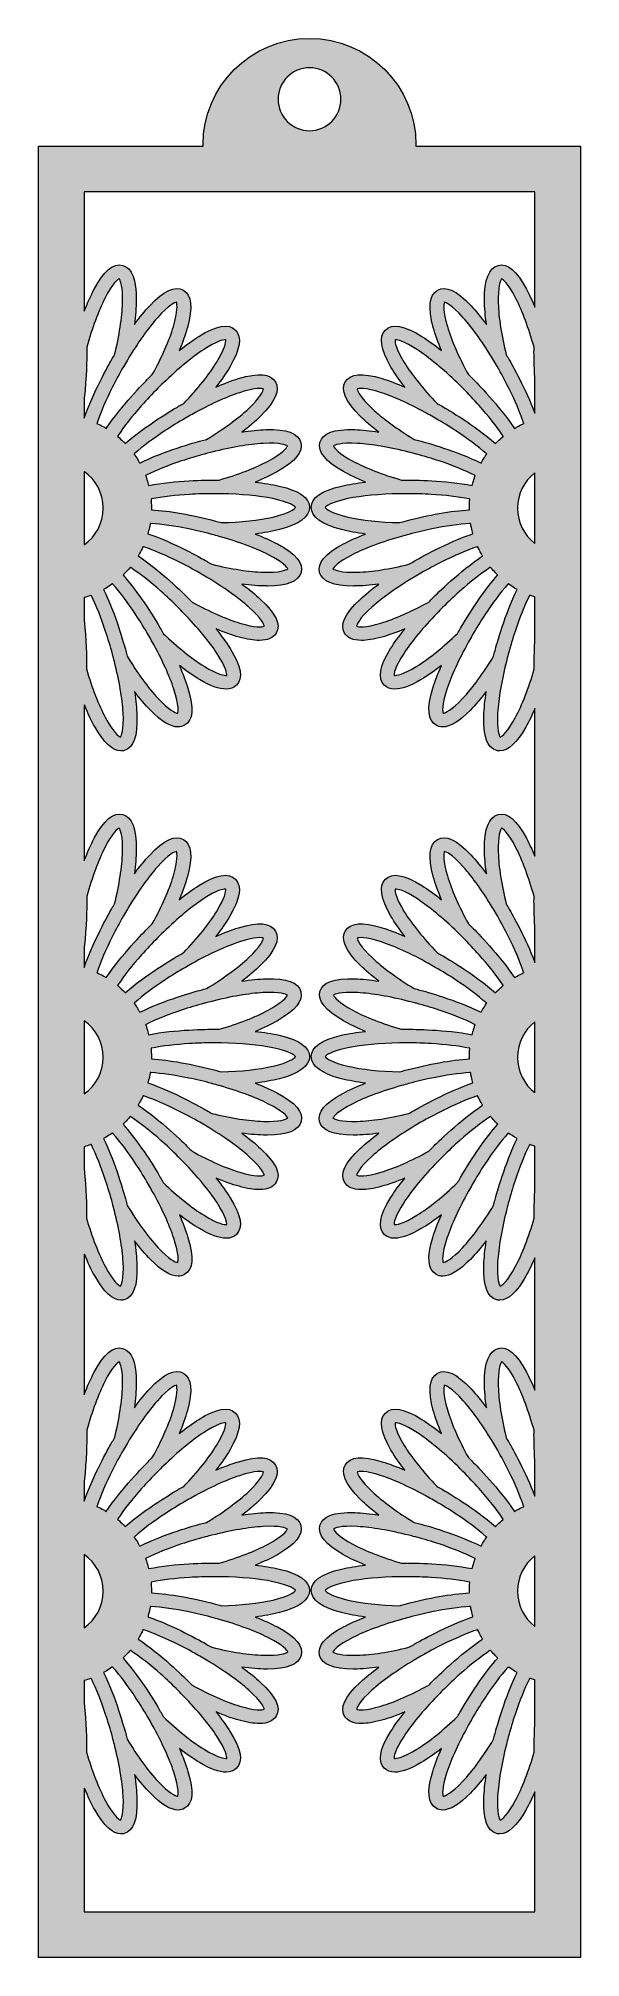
# Model space of a CAD drawing. Header units: inches. Extents: x 0.9 to 7.6, y -17.3 to 6.3.
import ezdxf

# ---------------------------------------------------------------- set-up
doc = ezdxf.new("R2010")
doc.units = ezdxf.units.IN
doc.header["$MEASUREMENT"] = 0
doc.layers.add('Layer 1', color=7, linetype='Continuous')

msp = doc.modelspace()

# ---------------------------------------------------------------- hatches: boundary and pattern name
at = {"layer": 'Layer 1', "true_color": 0x231f20}
h = msp.add_hatch(color=250, dxfattribs=at)
h.dxf.hatch_style = 2
edge = h.paths.add_edge_path()
edge.add_spline(control_points=[(5.566, 4.971), (5.566, 4.976), (5.566, 4.982), (5.566, 4.987), (5.566, 5.71), (4.98, 6.296), (4.257, 6.296), (3.534, 6.296), (2.948, 5.71), (2.948, 4.987), (2.948, 4.982), (2.948, 4.976), (2.948, 4.971), (2.948, 4.971), (0.921, 4.971), (0.921, 4.971), (0.921, 4.971), (0.921, -17.31), (0.921, -17.31), (0.921, -17.31), (7.593, -17.31), (7.593, -17.31), (7.593, -17.31), (7.593, 4.971), (7.593, 4.971), (7.593, 4.971), (5.566, 4.971), (5.566, 4.971)], knot_values=[0, 0, 0, 0, 1, 1, 1, 2, 2, 2, 3, 3, 3, 4, 4, 4, 5, 5, 5, 6, 6, 6, 7, 7, 7, 8, 8, 8, 9, 9, 9, 9], degree=3, periodic=1)
edge = h.paths.add_edge_path()
edge.add_spline(control_points=[(7.022, -14.782), (6.954, -15.015), (6.873, -15.225), (6.789, -15.382), (6.695, -15.556), (6.627, -15.611), (6.604, -15.619), (6.593, -15.605), (6.559, -15.538), (6.572, -15.321), (6.582, -15.146), (6.619, -14.93), (6.679, -14.69), (6.686, -14.66), (6.694, -14.629), (6.703, -14.598), (6.728, -14.502), (6.756, -14.408), (6.786, -14.319), (6.841, -14.155), (6.901, -14.004), (6.962, -13.881), (6.963, -13.879), (6.964, -13.877), (6.966, -13.874), (6.968, -13.875), (6.971, -13.876), (6.974, -13.877), (6.992, -13.884), (7.01, -13.89), (7.029, -13.895), (7.029, -13.895), (7.029, -14.451), (7.029, -14.451), (7.022, -14.579), (7.021, -14.677), (7.021, -14.709), (7.021, -14.734), (7.022, -14.758), (7.022, -14.782)], knot_values=[0, 0, 0, 0, 1, 1, 1, 2, 2, 2, 3, 3, 3, 4, 4, 4, 5, 5, 5, 6, 6, 6, 7, 7, 7, 8, 8, 8, 9, 9, 9, 10, 10, 10, 11, 11, 11, 12, 12, 12, 13, 13, 13, 13], degree=3, periodic=1)
edge = h.paths.add_edge_path()
edge.add_spline(control_points=[(7.029, -11.194), (7.029, -11.194), (7.029, -11.636), (7.029, -11.636), (6.919, -11.34), (6.748, -11.038), (6.714, -10.979), (6.701, -10.958), (6.689, -10.937), (6.677, -10.917), (6.619, -10.681), (6.584, -10.458), (6.579, -10.281), (6.573, -10.083), (6.605, -10.001), (6.62, -9.982), (6.637, -9.99), (6.699, -10.03), (6.797, -10.225), (6.876, -10.381), (6.952, -10.587), (7.02, -10.824), (7.019, -10.848), (7.019, -10.872), (7.019, -10.897), (7.019, -10.933), (7.02, -11.048), (7.029, -11.194)], knot_values=[0, 0, 0, 0, 1, 1, 1, 2, 2, 2, 3, 3, 3, 4, 4, 4, 5, 5, 5, 6, 6, 6, 7, 7, 7, 8, 8, 8, 9, 9, 9, 9], degree=3, periodic=1)
edge = h.paths.add_edge_path()
edge.add_spline(control_points=[(7.022, -8.215), (6.954, -8.448), (6.873, -8.659), (6.789, -8.815), (6.695, -8.99), (6.627, -9.044), (6.604, -9.053), (6.593, -9.038), (6.559, -8.972), (6.572, -8.754), (6.582, -8.58), (6.619, -8.363), (6.679, -8.124), (6.686, -8.094), (6.694, -8.063), (6.703, -8.032), (6.728, -7.936), (6.756, -7.842), (6.786, -7.752), (6.841, -7.588), (6.901, -7.438), (6.962, -7.315), (6.963, -7.312), (6.964, -7.31), (6.966, -7.308), (6.968, -7.309), (6.971, -7.31), (6.974, -7.311), (6.992, -7.318), (7.01, -7.323), (7.029, -7.329), (7.029, -7.329), (7.029, -7.885), (7.029, -7.885), (7.022, -8.012), (7.021, -8.11), (7.021, -8.143), (7.021, -8.167), (7.022, -8.191), (7.022, -8.215)], knot_values=[0, 0, 0, 0, 1, 1, 1, 2, 2, 2, 3, 3, 3, 4, 4, 4, 5, 5, 5, 6, 6, 6, 7, 7, 7, 8, 8, 8, 9, 9, 9, 10, 10, 10, 11, 11, 11, 12, 12, 12, 13, 13, 13, 13], degree=3, periodic=1)
edge = h.paths.add_edge_path()
edge.add_spline(control_points=[(7.029, -4.628), (7.029, -4.628), (7.029, -5.07), (7.029, -5.07), (6.919, -4.773), (6.748, -4.471), (6.714, -4.413), (6.701, -4.392), (6.689, -4.371), (6.677, -4.35), (6.619, -4.114), (6.584, -3.891), (6.579, -3.714), (6.573, -3.516), (6.605, -3.435), (6.62, -3.416), (6.637, -3.423), (6.699, -3.464), (6.797, -3.658), (6.876, -3.815), (6.952, -4.02), (7.02, -4.258), (7.019, -4.282), (7.019, -4.306), (7.019, -4.33), (7.019, -4.366), (7.02, -4.481), (7.029, -4.628)], knot_values=[0, 0, 0, 0, 1, 1, 1, 2, 2, 2, 3, 3, 3, 4, 4, 4, 5, 5, 5, 6, 6, 6, 7, 7, 7, 8, 8, 8, 9, 9, 9, 9], degree=3, periodic=1)
edge = h.paths.add_edge_path()
edge.add_spline(control_points=[(7.022, -1.46), (6.954, -1.694), (6.873, -1.904), (6.789, -2.06), (6.695, -2.235), (6.627, -2.289), (6.604, -2.298), (6.593, -2.283), (6.559, -2.217), (6.572, -2), (6.582, -1.825), (6.619, -1.609), (6.679, -1.369), (6.686, -1.339), (6.694, -1.308), (6.703, -1.277), (6.728, -1.181), (6.756, -1.087), (6.786, -0.997), (6.841, -0.833), (6.901, -0.683), (6.962, -0.56), (6.963, -0.558), (6.964, -0.555), (6.966, -0.553), (6.968, -0.554), (6.971, -0.555), (6.974, -0.556), (6.992, -0.563), (7.01, -0.569), (7.029, -0.574), (7.029, -0.574), (7.029, -1.13), (7.029, -1.13), (7.022, -1.257), (7.021, -1.355), (7.021, -1.388), (7.021, -1.412), (7.022, -1.436), (7.022, -1.46)], knot_values=[0, 0, 0, 0, 1, 1, 1, 2, 2, 2, 3, 3, 3, 4, 4, 4, 5, 5, 5, 6, 6, 6, 7, 7, 7, 8, 8, 8, 9, 9, 9, 10, 10, 10, 11, 11, 11, 12, 12, 12, 13, 13, 13, 13], degree=3, periodic=1)
edge = h.paths.add_edge_path()
edge.add_spline(control_points=[(7.029, 2.127), (7.029, 2.127), (7.029, 1.685), (7.029, 1.685), (6.919, 1.981), (6.748, 2.283), (6.714, 2.342), (6.701, 2.363), (6.689, 2.384), (6.677, 2.404), (6.619, 2.64), (6.584, 2.863), (6.579, 3.04), (6.573, 3.239), (6.605, 3.32), (6.62, 3.339), (6.637, 3.331), (6.699, 3.291), (6.797, 3.096), (6.876, 2.94), (6.952, 2.734), (7.02, 2.497), (7.019, 2.473), (7.019, 2.449), (7.019, 2.424), (7.019, 2.388), (7.02, 2.274), (7.029, 2.127)], knot_values=[0, 0, 0, 0, 1, 1, 1, 2, 2, 2, 3, 3, 3, 4, 4, 4, 5, 5, 5, 6, 6, 6, 7, 7, 7, 8, 8, 8, 9, 9, 9, 9], degree=3, periodic=1)
edge = h.paths.add_edge_path()
edge.add_spline(control_points=[(6.706, 2.001), (6.784, 1.846), (6.847, 1.698), (6.891, 1.567), (6.892, 1.564), (6.893, 1.562), (6.894, 1.559), (6.891, 1.558), (6.889, 1.557), (6.886, 1.556), (6.86, 1.544), (6.835, 1.531), (6.81, 1.517), (6.8, 1.511), (6.789, 1.505), (6.779, 1.499), (6.594, 1.776), (6.315, 2.059), (6.264, 2.111), (6.247, 2.128), (6.229, 2.145), (6.212, 2.161), (6.095, 2.374), (6.004, 2.581), (5.953, 2.751), (5.896, 2.94), (5.905, 3.027), (5.916, 3.05), (5.934, 3.047), (6.004, 3.024), (6.149, 2.861), (6.265, 2.73), (6.393, 2.551), (6.52, 2.34), (6.536, 2.313), (6.552, 2.286), (6.568, 2.258), (6.617, 2.172), (6.664, 2.085), (6.706, 2.001)], knot_values=[0, 0, 0, 0, 1, 1, 1, 2, 2, 2, 3, 3, 3, 4, 4, 4, 5, 5, 5, 6, 6, 6, 7, 7, 7, 8, 8, 8, 9, 9, 9, 10, 10, 10, 11, 11, 11, 12, 12, 12, 13, 13, 13, 13], degree=3, periodic=1)
edge = h.paths.add_edge_path()
edge.add_spline(control_points=[(6.077, 2.058), (6.099, 2.036), (6.122, 2.014), (6.145, 1.992), (6.215, 1.921), (6.282, 1.85), (6.345, 1.779), (6.46, 1.65), (6.56, 1.523), (6.636, 1.408), (6.638, 1.406), (6.639, 1.404), (6.641, 1.401), (6.638, 1.399), (6.636, 1.397), (6.634, 1.396), (6.612, 1.378), (6.592, 1.359), (6.571, 1.339), (6.563, 1.33), (6.554, 1.322), (6.545, 1.313), (6.295, 1.533), (5.953, 1.734), (5.889, 1.771), (5.868, 1.783), (5.847, 1.795), (5.826, 1.807), (5.658, 1.982), (5.517, 2.158), (5.423, 2.308), (5.319, 2.477), (5.306, 2.563), (5.31, 2.588), (5.311, 2.588), (5.313, 2.588), (5.316, 2.588), (5.341, 2.588), (5.417, 2.576), (5.584, 2.466), (5.73, 2.37), (5.899, 2.23), (6.077, 2.058)], knot_values=[0, 0, 0, 0, 1, 1, 1, 2, 2, 2, 3, 3, 3, 4, 4, 4, 5, 5, 5, 6, 6, 6, 7, 7, 7, 8, 8, 8, 9, 9, 9, 10, 10, 10, 11, 11, 11, 12, 12, 12, 13, 13, 13, 14, 14, 14, 14], degree=3, periodic=1)
edge = h.paths.add_edge_path()
edge.add_spline(control_points=[(5.805, 1.625), (5.891, 1.575), (5.975, 1.524), (6.054, 1.472), (6.198, 1.376), (6.327, 1.28), (6.431, 1.189), (6.433, 1.187), (6.435, 1.185), (6.437, 1.183), (6.435, 1.181), (6.434, 1.178), (6.432, 1.176), (6.416, 1.153), (6.4, 1.129), (6.386, 1.105), (6.379, 1.094), (6.373, 1.084), (6.367, 1.073), (6.068, 1.221), (5.686, 1.327), (5.615, 1.346), (5.592, 1.352), (5.569, 1.358), (5.545, 1.364), (5.338, 1.49), (5.155, 1.623), (5.026, 1.744), (4.882, 1.88), (4.847, 1.96), (4.844, 1.985), (4.861, 1.991), (4.934, 2.007), (5.141, 1.938), (5.307, 1.883), (5.507, 1.792), (5.722, 1.672), (5.75, 1.656), (5.777, 1.641), (5.805, 1.625)], knot_values=[0, 0, 0, 0, 1, 1, 1, 2, 2, 2, 3, 3, 3, 4, 4, 4, 5, 5, 5, 6, 6, 6, 7, 7, 7, 8, 8, 8, 9, 9, 9, 10, 10, 10, 11, 11, 11, 12, 12, 12, 13, 13, 13, 13], degree=3, periodic=1)
edge = h.paths.add_edge_path()
edge.add_spline(control_points=[(5.553, 1.188), (5.559, 1.186), (5.565, 1.185), (5.572, 1.183), (5.668, 1.157), (5.762, 1.129), (5.852, 1.099), (6.016, 1.045), (6.166, 0.984), (6.289, 0.923), (6.291, 0.922), (6.294, 0.921), (6.296, 0.92), (6.295, 0.917), (6.294, 0.914), (6.293, 0.912), (6.283, 0.885), (6.275, 0.858), (6.267, 0.831), (6.264, 0.819), (6.26, 0.807), (6.257, 0.796), (5.93, 0.861), (5.534, 0.864), (5.461, 0.864), (5.437, 0.864), (5.413, 0.864), (5.389, 0.864), (5.155, 0.931), (4.945, 1.013), (4.789, 1.097), (4.614, 1.19), (4.56, 1.259), (4.551, 1.282), (4.566, 1.292), (4.632, 1.326), (4.849, 1.314), (5.024, 1.303), (5.24, 1.267), (5.48, 1.207), (5.504, 1.201), (5.528, 1.194), (5.553, 1.188)], knot_values=[0, 0, 0, 0, 1, 1, 1, 2, 2, 2, 3, 3, 3, 4, 4, 4, 5, 5, 5, 6, 6, 6, 7, 7, 7, 8, 8, 8, 9, 9, 9, 10, 10, 10, 11, 11, 11, 12, 12, 12, 13, 13, 13, 14, 14, 14, 14], degree=3, periodic=1)
edge = h.paths.add_edge_path()
edge.add_spline(control_points=[(5.461, 0.696), (5.56, 0.696), (5.658, 0.693), (5.753, 0.687), (5.926, 0.677), (6.086, 0.658), (6.221, 0.631), (6.224, 0.63), (6.226, 0.629), (6.229, 0.629), (6.228, 0.626), (6.228, 0.623), (6.228, 0.62), (6.225, 0.592), (6.224, 0.564), (6.224, 0.535), (6.224, 0.53), (6.223, 0.524), (6.223, 0.518), (6.223, 0.512), (6.224, 0.505), (6.224, 0.498), (6, 0.484), (5.723, 0.436), (5.436, 0.359), (5.413, 0.353), (5.39, 0.346), (5.367, 0.34), (5.124, 0.345), (4.899, 0.369), (4.727, 0.409), (4.534, 0.455), (4.464, 0.507), (4.449, 0.527), (4.461, 0.541), (4.516, 0.591), (4.729, 0.635), (4.901, 0.67), (5.119, 0.691), (5.366, 0.695), (5.397, 0.695), (5.429, 0.696), (5.461, 0.696)], knot_values=[0, 0, 0, 0, 1, 1, 1, 2, 2, 2, 3, 3, 3, 4, 4, 4, 5, 5, 5, 6, 6, 6, 7, 7, 7, 8, 8, 8, 9, 9, 9, 10, 10, 10, 11, 11, 11, 12, 12, 12, 13, 13, 13, 14, 14, 14, 14], degree=3, periodic=1)
edge = h.paths.add_edge_path()
edge.add_spline(control_points=[(5.389, 0.171), (5.419, 0.179), (5.449, 0.188), (5.48, 0.196), (5.576, 0.222), (5.672, 0.244), (5.764, 0.263), (5.934, 0.298), (6.094, 0.321), (6.231, 0.33), (6.234, 0.33), (6.236, 0.33), (6.239, 0.33), (6.239, 0.328), (6.24, 0.325), (6.24, 0.322), (6.245, 0.294), (6.251, 0.266), (6.258, 0.239), (6.261, 0.227), (6.264, 0.215), (6.268, 0.204), (5.952, 0.097), (5.607, -0.099), (5.543, -0.135), (5.522, -0.148), (5.502, -0.16), (5.481, -0.172), (5.245, -0.23), (5.022, -0.265), (4.845, -0.27), (4.647, -0.276), (4.566, -0.244), (4.546, -0.229), (4.554, -0.212), (4.594, -0.15), (4.789, -0.052), (4.945, 0.026), (5.151, 0.103), (5.389, 0.171)], knot_values=[0, 0, 0, 0, 1, 1, 1, 2, 2, 2, 3, 3, 3, 4, 4, 4, 5, 5, 5, 6, 6, 6, 7, 7, 7, 8, 8, 8, 9, 9, 9, 10, 10, 10, 11, 11, 11, 12, 12, 12, 13, 13, 13, 13], degree=3, periodic=1)
edge = h.paths.add_edge_path()
edge.add_spline(control_points=[(5.546, -0.329), (5.573, -0.313), (5.6, -0.297), (5.628, -0.281), (5.714, -0.232), (5.8, -0.185), (5.885, -0.143), (6.039, -0.065), (6.188, -0.002), (6.318, 0.042), (6.321, 0.043), (6.323, 0.044), (6.326, 0.045), (6.327, 0.042), (6.329, 0.04), (6.33, 0.037), (6.342, 0.011), (6.355, -0.014), (6.368, -0.039), (6.374, -0.049), (6.38, -0.06), (6.387, -0.07), (6.109, -0.255), (5.826, -0.534), (5.775, -0.585), (5.758, -0.602), (5.741, -0.62), (5.724, -0.637), (5.511, -0.754), (5.305, -0.845), (5.135, -0.896), (4.945, -0.953), (4.859, -0.944), (4.836, -0.933), (4.839, -0.915), (4.862, -0.845), (5.025, -0.7), (5.155, -0.584), (5.334, -0.457), (5.546, -0.329)], knot_values=[0, 0, 0, 0, 1, 1, 1, 2, 2, 2, 3, 3, 3, 4, 4, 4, 5, 5, 5, 6, 6, 6, 7, 7, 7, 8, 8, 8, 9, 9, 9, 10, 10, 10, 11, 11, 11, 12, 12, 12, 13, 13, 13, 13], degree=3, periodic=1)
edge = h.paths.add_edge_path()
edge.add_spline(control_points=[(5.827, -0.772), (5.849, -0.75), (5.871, -0.727), (5.894, -0.704), (5.964, -0.634), (6.036, -0.567), (6.106, -0.504), (6.236, -0.389), (6.363, -0.289), (6.477, -0.213), (6.48, -0.211), (6.482, -0.21), (6.484, -0.208), (6.486, -0.211), (6.488, -0.213), (6.49, -0.215), (6.508, -0.237), (6.527, -0.258), (6.547, -0.278), (6.555, -0.287), (6.564, -0.296), (6.573, -0.304), (6.424, -0.472), (6.263, -0.703), (6.115, -0.96), (6.102, -0.981), (6.091, -1.002), (6.079, -1.023), (5.904, -1.191), (5.728, -1.332), (5.577, -1.426), (5.409, -1.53), (5.322, -1.543), (5.298, -1.539), (5.296, -1.521), (5.3, -1.447), (5.42, -1.265), (5.516, -1.119), (5.656, -0.95), (5.827, -0.772)], knot_values=[0, 0, 0, 0, 1, 1, 1, 2, 2, 2, 3, 3, 3, 4, 4, 4, 5, 5, 5, 6, 6, 6, 7, 7, 7, 8, 8, 8, 9, 9, 9, 10, 10, 10, 11, 11, 11, 12, 12, 12, 13, 13, 13, 13], degree=3, periodic=1)
edge = h.paths.add_edge_path()
edge.add_spline(control_points=[(5.947, -1.708), (6.002, -1.542), (6.094, -1.342), (6.214, -1.127), (6.229, -1.099), (6.244, -1.072), (6.26, -1.044), (6.31, -0.958), (6.362, -0.874), (6.414, -0.795), (6.509, -0.651), (6.606, -0.522), (6.697, -0.418), (6.699, -0.416), (6.701, -0.414), (6.703, -0.412), (6.705, -0.414), (6.707, -0.415), (6.71, -0.417), (6.733, -0.433), (6.756, -0.449), (6.781, -0.464), (6.791, -0.47), (6.802, -0.476), (6.812, -0.482), (6.664, -0.781), (6.559, -1.163), (6.54, -1.234), (6.533, -1.257), (6.527, -1.28), (6.522, -1.304), (6.396, -1.511), (6.263, -1.694), (6.141, -1.823), (6.006, -1.967), (5.926, -2.002), (5.901, -2.005), (5.894, -1.988), (5.879, -1.915), (5.947, -1.708)], knot_values=[0, 0, 0, 0, 1, 1, 1, 2, 2, 2, 3, 3, 3, 4, 4, 4, 5, 5, 5, 6, 6, 6, 7, 7, 7, 8, 8, 8, 9, 9, 9, 10, 10, 10, 11, 11, 11, 12, 12, 12, 13, 13, 13, 13], degree=3, periodic=1)
edge = h.paths.add_edge_path()
edge.add_spline(control_points=[(6.706, -4.754), (6.784, -4.909), (6.847, -5.057), (6.891, -5.188), (6.892, -5.19), (6.893, -5.193), (6.894, -5.195), (6.891, -5.197), (6.889, -5.198), (6.886, -5.199), (6.86, -5.211), (6.835, -5.224), (6.81, -5.238), (6.8, -5.244), (6.789, -5.25), (6.779, -5.256), (6.594, -4.978), (6.315, -4.696), (6.264, -4.644), (6.247, -4.627), (6.229, -4.61), (6.212, -4.593), (6.095, -4.38), (6.004, -4.174), (5.953, -4.004), (5.896, -3.814), (5.905, -3.728), (5.916, -3.705), (5.934, -3.708), (6.004, -3.731), (6.149, -3.894), (6.265, -4.024), (6.393, -4.203), (6.52, -4.415), (6.536, -4.442), (6.552, -4.469), (6.568, -4.497), (6.617, -4.583), (6.664, -4.67), (6.706, -4.754)], knot_values=[0, 0, 0, 0, 1, 1, 1, 2, 2, 2, 3, 3, 3, 4, 4, 4, 5, 5, 5, 6, 6, 6, 7, 7, 7, 8, 8, 8, 9, 9, 9, 10, 10, 10, 11, 11, 11, 12, 12, 12, 13, 13, 13, 13], degree=3, periodic=1)
edge = h.paths.add_edge_path()
edge.add_spline(control_points=[(6.077, -4.697), (6.099, -4.718), (6.122, -4.741), (6.145, -4.763), (6.215, -4.834), (6.282, -4.905), (6.345, -4.976), (6.46, -5.105), (6.56, -5.232), (6.636, -5.346), (6.638, -5.349), (6.639, -5.351), (6.641, -5.354), (6.638, -5.355), (6.636, -5.357), (6.634, -5.359), (6.612, -5.377), (6.592, -5.396), (6.571, -5.416), (6.563, -5.424), (6.554, -5.433), (6.545, -5.442), (6.295, -5.222), (5.953, -5.02), (5.889, -4.984), (5.868, -4.972), (5.847, -4.96), (5.826, -4.948), (5.658, -4.773), (5.517, -4.597), (5.423, -4.446), (5.319, -4.278), (5.306, -4.192), (5.31, -4.167), (5.311, -4.167), (5.313, -4.167), (5.316, -4.167), (5.341, -4.167), (5.417, -4.179), (5.584, -4.289), (5.73, -4.385), (5.899, -4.525), (6.077, -4.697)], knot_values=[0, 0, 0, 0, 1, 1, 1, 2, 2, 2, 3, 3, 3, 4, 4, 4, 5, 5, 5, 6, 6, 6, 7, 7, 7, 8, 8, 8, 9, 9, 9, 10, 10, 10, 11, 11, 11, 12, 12, 12, 13, 13, 13, 14, 14, 14, 14], degree=3, periodic=1)
edge = h.paths.add_edge_path()
edge.add_spline(control_points=[(5.805, -5.13), (5.891, -5.18), (5.975, -5.231), (6.054, -5.283), (6.198, -5.378), (6.327, -5.475), (6.431, -5.566), (6.433, -5.568), (6.435, -5.57), (6.437, -5.572), (6.435, -5.574), (6.434, -5.577), (6.432, -5.579), (6.416, -5.602), (6.4, -5.626), (6.386, -5.65), (6.379, -5.66), (6.373, -5.671), (6.367, -5.682), (6.068, -5.534), (5.686, -5.428), (5.615, -5.409), (5.592, -5.403), (5.569, -5.397), (5.545, -5.391), (5.338, -5.265), (5.155, -5.132), (5.026, -5.01), (4.882, -4.875), (4.847, -4.795), (4.844, -4.77), (4.861, -4.764), (4.934, -4.748), (5.141, -4.817), (5.307, -4.872), (5.507, -4.963), (5.722, -5.083), (5.75, -5.098), (5.777, -5.114), (5.805, -5.13)], knot_values=[0, 0, 0, 0, 1, 1, 1, 2, 2, 2, 3, 3, 3, 4, 4, 4, 5, 5, 5, 6, 6, 6, 7, 7, 7, 8, 8, 8, 9, 9, 9, 10, 10, 10, 11, 11, 11, 12, 12, 12, 13, 13, 13, 13], degree=3, periodic=1)
edge = h.paths.add_edge_path()
edge.add_spline(control_points=[(5.553, -5.567), (5.559, -5.569), (5.565, -5.57), (5.572, -5.572), (5.668, -5.598), (5.762, -5.626), (5.852, -5.656), (6.016, -5.71), (6.166, -5.77), (6.289, -5.831), (6.291, -5.833), (6.294, -5.834), (6.296, -5.835), (6.295, -5.838), (6.294, -5.84), (6.293, -5.843), (6.283, -5.87), (6.275, -5.897), (6.267, -5.924), (6.264, -5.936), (6.26, -5.947), (6.257, -5.959), (5.93, -5.894), (5.534, -5.891), (5.461, -5.891), (5.437, -5.891), (5.413, -5.891), (5.389, -5.891), (5.155, -5.824), (4.945, -5.742), (4.789, -5.658), (4.614, -5.564), (4.56, -5.496), (4.551, -5.473), (4.566, -5.462), (4.632, -5.428), (4.849, -5.441), (5.024, -5.451), (5.24, -5.488), (5.48, -5.548), (5.504, -5.554), (5.528, -5.56), (5.553, -5.567)], knot_values=[0, 0, 0, 0, 1, 1, 1, 2, 2, 2, 3, 3, 3, 4, 4, 4, 5, 5, 5, 6, 6, 6, 7, 7, 7, 8, 8, 8, 9, 9, 9, 10, 10, 10, 11, 11, 11, 12, 12, 12, 13, 13, 13, 14, 14, 14, 14], degree=3, periodic=1)
edge = h.paths.add_edge_path()
edge.add_spline(control_points=[(5.461, -6.059), (5.56, -6.059), (5.658, -6.062), (5.753, -6.068), (5.926, -6.078), (6.086, -6.097), (6.221, -6.124), (6.224, -6.125), (6.226, -6.125), (6.229, -6.126), (6.228, -6.129), (6.228, -6.132), (6.228, -6.135), (6.225, -6.163), (6.224, -6.191), (6.224, -6.219), (6.224, -6.225), (6.223, -6.231), (6.223, -6.237), (6.223, -6.243), (6.224, -6.25), (6.224, -6.256), (6, -6.27), (5.723, -6.319), (5.436, -6.396), (5.413, -6.402), (5.39, -6.409), (5.367, -6.415), (5.124, -6.41), (4.899, -6.386), (4.727, -6.345), (4.534, -6.3), (4.464, -6.248), (4.449, -6.228), (4.461, -6.214), (4.516, -6.164), (4.729, -6.12), (4.901, -6.085), (5.119, -6.064), (5.366, -6.06), (5.397, -6.059), (5.429, -6.059), (5.461, -6.059)], knot_values=[0, 0, 0, 0, 1, 1, 1, 2, 2, 2, 3, 3, 3, 4, 4, 4, 5, 5, 5, 6, 6, 6, 7, 7, 7, 8, 8, 8, 9, 9, 9, 10, 10, 10, 11, 11, 11, 12, 12, 12, 13, 13, 13, 14, 14, 14, 14], degree=3, periodic=1)
edge = h.paths.add_edge_path()
edge.add_spline(control_points=[(5.389, -6.584), (5.419, -6.575), (5.449, -6.567), (5.48, -6.559), (5.576, -6.533), (5.672, -6.51), (5.764, -6.491), (5.934, -6.457), (6.094, -6.434), (6.231, -6.425), (6.234, -6.425), (6.236, -6.425), (6.239, -6.424), (6.239, -6.427), (6.24, -6.43), (6.24, -6.433), (6.245, -6.461), (6.251, -6.489), (6.258, -6.516), (6.261, -6.528), (6.264, -6.54), (6.268, -6.551), (5.952, -6.658), (5.607, -6.854), (5.543, -6.89), (5.522, -6.902), (5.502, -6.915), (5.481, -6.927), (5.245, -6.985), (5.022, -7.019), (4.845, -7.025), (4.647, -7.031), (4.566, -6.999), (4.546, -6.983), (4.554, -6.967), (4.594, -6.904), (4.789, -6.807), (4.945, -6.728), (5.151, -6.652), (5.389, -6.584)], knot_values=[0, 0, 0, 0, 1, 1, 1, 2, 2, 2, 3, 3, 3, 4, 4, 4, 5, 5, 5, 6, 6, 6, 7, 7, 7, 8, 8, 8, 9, 9, 9, 10, 10, 10, 11, 11, 11, 12, 12, 12, 13, 13, 13, 13], degree=3, periodic=1)
edge = h.paths.add_edge_path()
edge.add_spline(control_points=[(5.546, -7.084), (5.573, -7.068), (5.6, -7.052), (5.628, -7.036), (5.714, -6.986), (5.8, -6.94), (5.885, -6.898), (6.039, -6.82), (6.188, -6.756), (6.318, -6.712), (6.321, -6.712), (6.323, -6.711), (6.326, -6.71), (6.327, -6.713), (6.329, -6.715), (6.33, -6.718), (6.342, -6.744), (6.355, -6.769), (6.368, -6.793), (6.374, -6.804), (6.38, -6.815), (6.387, -6.825), (6.109, -7.01), (5.826, -7.288), (5.775, -7.34), (5.758, -7.357), (5.741, -7.374), (5.724, -7.391), (5.511, -7.509), (5.305, -7.6), (5.135, -7.651), (4.945, -7.708), (4.859, -7.698), (4.836, -7.688), (4.839, -7.67), (4.862, -7.599), (5.025, -7.455), (5.155, -7.338), (5.334, -7.211), (5.546, -7.084)], knot_values=[0, 0, 0, 0, 1, 1, 1, 2, 2, 2, 3, 3, 3, 4, 4, 4, 5, 5, 5, 6, 6, 6, 7, 7, 7, 8, 8, 8, 9, 9, 9, 10, 10, 10, 11, 11, 11, 12, 12, 12, 13, 13, 13, 13], degree=3, periodic=1)
edge = h.paths.add_edge_path()
edge.add_spline(control_points=[(5.827, -7.527), (5.849, -7.504), (5.871, -7.482), (5.894, -7.459), (5.964, -7.389), (6.036, -7.321), (6.106, -7.259), (6.236, -7.144), (6.363, -7.044), (6.477, -6.968), (6.48, -6.966), (6.482, -6.965), (6.484, -6.963), (6.486, -6.965), (6.488, -6.968), (6.49, -6.97), (6.508, -6.991), (6.527, -7.012), (6.547, -7.033), (6.555, -7.042), (6.564, -7.05), (6.573, -7.059), (6.424, -7.227), (6.263, -7.458), (6.115, -7.714), (6.102, -7.736), (6.091, -7.757), (6.079, -7.777), (5.904, -7.946), (5.728, -8.087), (5.577, -8.18), (5.409, -8.285), (5.322, -8.298), (5.298, -8.294), (5.296, -8.276), (5.3, -8.202), (5.42, -8.019), (5.516, -7.873), (5.656, -7.704), (5.827, -7.527)], knot_values=[0, 0, 0, 0, 1, 1, 1, 2, 2, 2, 3, 3, 3, 4, 4, 4, 5, 5, 5, 6, 6, 6, 7, 7, 7, 8, 8, 8, 9, 9, 9, 10, 10, 10, 11, 11, 11, 12, 12, 12, 13, 13, 13, 13], degree=3, periodic=1)
edge = h.paths.add_edge_path()
edge.add_spline(control_points=[(5.947, -8.463), (6.002, -8.297), (6.094, -8.097), (6.214, -7.881), (6.229, -7.854), (6.244, -7.827), (6.26, -7.799), (6.31, -7.713), (6.362, -7.629), (6.414, -7.55), (6.509, -7.406), (6.606, -7.276), (6.697, -7.173), (6.699, -7.171), (6.701, -7.169), (6.703, -7.167), (6.705, -7.168), (6.707, -7.17), (6.71, -7.172), (6.733, -7.188), (6.756, -7.204), (6.781, -7.218), (6.791, -7.225), (6.802, -7.231), (6.812, -7.236), (6.664, -7.536), (6.559, -7.918), (6.54, -7.988), (6.533, -8.012), (6.527, -8.035), (6.522, -8.058), (6.396, -8.266), (6.263, -8.448), (6.141, -8.578), (6.006, -8.722), (5.926, -8.757), (5.901, -8.759), (5.894, -8.742), (5.879, -8.67), (5.947, -8.463)], knot_values=[0, 0, 0, 0, 1, 1, 1, 2, 2, 2, 3, 3, 3, 4, 4, 4, 5, 5, 5, 6, 6, 6, 7, 7, 7, 8, 8, 8, 9, 9, 9, 10, 10, 10, 11, 11, 11, 12, 12, 12, 13, 13, 13, 13], degree=3, periodic=1)
edge = h.paths.add_edge_path()
edge.add_spline(control_points=[(6.706, -11.321), (6.784, -11.475), (6.847, -11.624), (6.891, -11.754), (6.892, -11.757), (6.893, -11.759), (6.894, -11.762), (6.891, -11.763), (6.889, -11.764), (6.886, -11.765), (6.86, -11.777), (6.835, -11.79), (6.81, -11.804), (6.8, -11.81), (6.789, -11.816), (6.779, -11.822), (6.594, -11.545), (6.315, -11.262), (6.264, -11.211), (6.247, -11.193), (6.229, -11.176), (6.212, -11.16), (6.095, -10.947), (6.004, -10.74), (5.953, -10.571), (5.896, -10.381), (5.905, -10.294), (5.916, -10.271), (5.934, -10.275), (6.004, -10.297), (6.149, -10.46), (6.265, -10.591), (6.393, -10.77), (6.52, -10.982), (6.536, -11.008), (6.552, -11.036), (6.568, -11.063), (6.617, -11.15), (6.664, -11.236), (6.706, -11.321)], knot_values=[0, 0, 0, 0, 1, 1, 1, 2, 2, 2, 3, 3, 3, 4, 4, 4, 5, 5, 5, 6, 6, 6, 7, 7, 7, 8, 8, 8, 9, 9, 9, 10, 10, 10, 11, 11, 11, 12, 12, 12, 13, 13, 13, 13], degree=3, periodic=1)
edge = h.paths.add_edge_path()
edge.add_spline(control_points=[(6.077, -11.263), (6.099, -11.285), (6.122, -11.307), (6.145, -11.33), (6.215, -11.4), (6.282, -11.471), (6.345, -11.542), (6.46, -11.671), (6.56, -11.798), (6.636, -11.913), (6.638, -11.915), (6.639, -11.918), (6.641, -11.92), (6.638, -11.922), (6.636, -11.924), (6.634, -11.926), (6.612, -11.944), (6.592, -11.963), (6.571, -11.982), (6.563, -11.991), (6.554, -11.999), (6.545, -12.008), (6.295, -11.788), (5.953, -11.587), (5.889, -11.55), (5.868, -11.538), (5.847, -11.526), (5.826, -11.515), (5.658, -11.339), (5.517, -11.163), (5.423, -11.013), (5.319, -10.844), (5.306, -10.758), (5.31, -10.733), (5.311, -10.733), (5.313, -10.733), (5.316, -10.733), (5.341, -10.733), (5.417, -10.745), (5.584, -10.855), (5.73, -10.951), (5.899, -11.091), (6.077, -11.263)], knot_values=[0, 0, 0, 0, 1, 1, 1, 2, 2, 2, 3, 3, 3, 4, 4, 4, 5, 5, 5, 6, 6, 6, 7, 7, 7, 8, 8, 8, 9, 9, 9, 10, 10, 10, 11, 11, 11, 12, 12, 12, 13, 13, 13, 14, 14, 14, 14], degree=3, periodic=1)
edge = h.paths.add_edge_path()
edge.add_spline(control_points=[(5.805, -11.696), (5.891, -11.746), (5.975, -11.798), (6.054, -11.85), (6.198, -11.945), (6.327, -12.042), (6.431, -12.133), (6.433, -12.135), (6.435, -12.136), (6.437, -12.138), (6.435, -12.141), (6.434, -12.143), (6.432, -12.145), (6.416, -12.168), (6.4, -12.192), (6.386, -12.216), (6.379, -12.227), (6.373, -12.237), (6.367, -12.248), (6.068, -12.1), (5.686, -11.994), (5.615, -11.976), (5.592, -11.969), (5.569, -11.963), (5.545, -11.957), (5.338, -11.832), (5.155, -11.698), (5.026, -11.577), (4.882, -11.441), (4.847, -11.361), (4.844, -11.336), (4.861, -11.33), (4.934, -11.315), (5.141, -11.383), (5.307, -11.438), (5.507, -11.53), (5.722, -11.65), (5.75, -11.665), (5.777, -11.68), (5.805, -11.696)], knot_values=[0, 0, 0, 0, 1, 1, 1, 2, 2, 2, 3, 3, 3, 4, 4, 4, 5, 5, 5, 6, 6, 6, 7, 7, 7, 8, 8, 8, 9, 9, 9, 10, 10, 10, 11, 11, 11, 12, 12, 12, 13, 13, 13, 13], degree=3, periodic=1)
edge = h.paths.add_edge_path()
edge.add_spline(control_points=[(5.553, -12.133), (5.559, -12.135), (5.565, -12.137), (5.572, -12.138), (5.668, -12.164), (5.762, -12.192), (5.852, -12.222), (6.016, -12.277), (6.166, -12.337), (6.289, -12.398), (6.291, -12.399), (6.294, -12.4), (6.296, -12.401), (6.295, -12.404), (6.294, -12.407), (6.293, -12.41), (6.283, -12.436), (6.275, -12.463), (6.267, -12.49), (6.264, -12.502), (6.26, -12.514), (6.257, -12.526), (5.93, -12.46), (5.534, -12.457), (5.461, -12.457), (5.437, -12.457), (5.413, -12.457), (5.389, -12.458), (5.155, -12.39), (4.945, -12.308), (4.789, -12.225), (4.614, -12.131), (4.56, -12.063), (4.551, -12.039), (4.566, -12.029), (4.632, -11.995), (4.849, -12.008), (5.024, -12.018), (5.24, -12.055), (5.48, -12.115), (5.504, -12.121), (5.528, -12.127), (5.553, -12.133)], knot_values=[0, 0, 0, 0, 1, 1, 1, 2, 2, 2, 3, 3, 3, 4, 4, 4, 5, 5, 5, 6, 6, 6, 7, 7, 7, 8, 8, 8, 9, 9, 9, 10, 10, 10, 11, 11, 11, 12, 12, 12, 13, 13, 13, 14, 14, 14, 14], degree=3, periodic=1)
edge = h.paths.add_edge_path()
edge.add_spline(control_points=[(5.461, -12.626), (5.56, -12.626), (5.658, -12.629), (5.753, -12.634), (5.926, -12.644), (6.086, -12.664), (6.221, -12.691), (6.224, -12.691), (6.226, -12.692), (6.229, -12.692), (6.228, -12.695), (6.228, -12.698), (6.228, -12.701), (6.225, -12.729), (6.224, -12.757), (6.224, -12.786), (6.224, -12.792), (6.223, -12.797), (6.223, -12.803), (6.223, -12.81), (6.224, -12.816), (6.224, -12.823), (6, -12.837), (5.723, -12.886), (5.436, -12.962), (5.413, -12.969), (5.39, -12.975), (5.367, -12.982), (5.124, -12.977), (4.899, -12.952), (4.727, -12.912), (4.534, -12.866), (4.464, -12.815), (4.449, -12.794), (4.461, -12.78), (4.516, -12.73), (4.729, -12.686), (4.901, -12.651), (5.119, -12.631), (5.366, -12.626), (5.397, -12.626), (5.429, -12.626), (5.461, -12.626)], knot_values=[0, 0, 0, 0, 1, 1, 1, 2, 2, 2, 3, 3, 3, 4, 4, 4, 5, 5, 5, 6, 6, 6, 7, 7, 7, 8, 8, 8, 9, 9, 9, 10, 10, 10, 11, 11, 11, 12, 12, 12, 13, 13, 13, 14, 14, 14, 14], degree=3, periodic=1)
edge = h.paths.add_edge_path()
edge.add_spline(control_points=[(5.389, -13.15), (5.419, -13.142), (5.449, -13.133), (5.48, -13.125), (5.576, -13.099), (5.672, -13.077), (5.764, -13.058), (5.934, -13.023), (6.094, -13), (6.231, -12.991), (6.234, -12.991), (6.236, -12.991), (6.239, -12.991), (6.239, -12.994), (6.24, -12.997), (6.24, -12.999), (6.245, -13.027), (6.251, -13.055), (6.258, -13.082), (6.261, -13.094), (6.264, -13.106), (6.268, -13.118), (5.952, -13.225), (5.607, -13.42), (5.543, -13.457), (5.522, -13.469), (5.502, -13.481), (5.481, -13.493), (5.245, -13.551), (5.022, -13.586), (4.845, -13.591), (4.647, -13.598), (4.566, -13.566), (4.546, -13.55), (4.554, -13.533), (4.594, -13.471), (4.789, -13.373), (4.945, -13.295), (5.151, -13.218), (5.389, -13.15)], knot_values=[0, 0, 0, 0, 1, 1, 1, 2, 2, 2, 3, 3, 3, 4, 4, 4, 5, 5, 5, 6, 6, 6, 7, 7, 7, 8, 8, 8, 9, 9, 9, 10, 10, 10, 11, 11, 11, 12, 12, 12, 13, 13, 13, 13], degree=3, periodic=1)
edge = h.paths.add_edge_path()
edge.add_spline(control_points=[(5.546, -13.651), (5.573, -13.635), (5.6, -13.619), (5.628, -13.603), (5.714, -13.553), (5.8, -13.506), (5.885, -13.464), (6.039, -13.387), (6.188, -13.323), (6.318, -13.279), (6.321, -13.278), (6.323, -13.277), (6.326, -13.276), (6.327, -13.279), (6.329, -13.282), (6.33, -13.284), (6.342, -13.31), (6.355, -13.335), (6.368, -13.36), (6.374, -13.371), (6.38, -13.381), (6.387, -13.392), (6.109, -13.577), (5.826, -13.855), (5.775, -13.906), (5.758, -13.924), (5.741, -13.941), (5.724, -13.958), (5.511, -14.075), (5.305, -14.166), (5.135, -14.217), (4.945, -14.275), (4.859, -14.265), (4.836, -14.255), (4.839, -14.237), (4.862, -14.166), (5.025, -14.021), (5.155, -13.905), (5.334, -13.778), (5.546, -13.651)], knot_values=[0, 0, 0, 0, 1, 1, 1, 2, 2, 2, 3, 3, 3, 4, 4, 4, 5, 5, 5, 6, 6, 6, 7, 7, 7, 8, 8, 8, 9, 9, 9, 10, 10, 10, 11, 11, 11, 12, 12, 12, 13, 13, 13, 13], degree=3, periodic=1)
edge = h.paths.add_edge_path()
edge.add_spline(control_points=[(5.827, -14.093), (5.849, -14.071), (5.871, -14.048), (5.894, -14.026), (5.964, -13.955), (6.036, -13.888), (6.106, -13.825), (6.236, -13.71), (6.363, -13.61), (6.477, -13.534), (6.48, -13.533), (6.482, -13.531), (6.484, -13.53), (6.486, -13.532), (6.488, -13.534), (6.49, -13.536), (6.508, -13.558), (6.527, -13.579), (6.547, -13.599), (6.555, -13.608), (6.564, -13.617), (6.573, -13.625), (6.424, -13.793), (6.263, -14.024), (6.115, -14.281), (6.102, -14.302), (6.091, -14.323), (6.079, -14.344), (5.904, -14.512), (5.728, -14.654), (5.577, -14.747), (5.409, -14.851), (5.322, -14.864), (5.298, -14.86), (5.296, -14.842), (5.3, -14.768), (5.42, -14.586), (5.516, -14.44), (5.656, -14.271), (5.827, -14.093)], knot_values=[0, 0, 0, 0, 1, 1, 1, 2, 2, 2, 3, 3, 3, 4, 4, 4, 5, 5, 5, 6, 6, 6, 7, 7, 7, 8, 8, 8, 9, 9, 9, 10, 10, 10, 11, 11, 11, 12, 12, 12, 13, 13, 13, 13], degree=3, periodic=1)
edge = h.paths.add_edge_path()
edge.add_spline(control_points=[(5.947, -15.029), (6.002, -14.863), (6.094, -14.664), (6.214, -14.448), (6.229, -14.421), (6.244, -14.393), (6.26, -14.365), (6.31, -14.279), (6.362, -14.196), (6.414, -14.117), (6.509, -13.972), (6.606, -13.843), (6.697, -13.74), (6.699, -13.738), (6.701, -13.735), (6.703, -13.733), (6.705, -13.735), (6.707, -13.737), (6.71, -13.738), (6.733, -13.755), (6.756, -13.77), (6.781, -13.785), (6.791, -13.791), (6.802, -13.797), (6.812, -13.803), (6.664, -14.102), (6.559, -14.484), (6.54, -14.555), (6.533, -14.578), (6.527, -14.602), (6.522, -14.625), (6.396, -14.833), (6.263, -15.015), (6.141, -15.144), (6.006, -15.289), (5.926, -15.323), (5.901, -15.326), (5.894, -15.309), (5.879, -15.236), (5.947, -15.029)], knot_values=[0, 0, 0, 0, 1, 1, 1, 2, 2, 2, 3, 3, 3, 4, 4, 4, 5, 5, 5, 6, 6, 6, 7, 7, 7, 8, 8, 8, 9, 9, 9, 10, 10, 10, 11, 11, 11, 12, 12, 12, 13, 13, 13, 13], degree=3, periodic=1)
edge = h.paths.add_edge_path()
edge.add_spline(control_points=[(6.816, -12.803), (6.816, -12.626), (6.899, -12.469), (7.029, -12.368), (7.029, -12.368), (7.029, -13.238), (7.029, -13.238), (6.899, -13.137), (6.816, -12.98), (6.816, -12.803)], knot_values=[0, 0, 0, 0, 1, 1, 1, 2, 2, 2, 3, 3, 3, 3], degree=3, periodic=1)
edge = h.paths.add_edge_path()
edge.add_spline(control_points=[(6.816, -6.237), (6.816, -6.06), (6.899, -5.903), (7.029, -5.802), (7.029, -5.802), (7.029, -6.671), (7.029, -6.671), (6.899, -6.57), (6.816, -6.413), (6.816, -6.237)], knot_values=[0, 0, 0, 0, 1, 1, 1, 2, 2, 2, 3, 3, 3, 3], degree=3, periodic=1)
edge = h.paths.add_edge_path()
edge.add_spline(control_points=[(6.816, 0.518), (6.816, 0.695), (6.899, 0.852), (7.029, 0.953), (7.029, 0.953), (7.029, 0.083), (7.029, 0.083), (6.899, 0.184), (6.816, 0.341), (6.816, 0.518)], knot_values=[0, 0, 0, 0, 1, 1, 1, 2, 2, 2, 3, 3, 3, 3], degree=3, periodic=1)
edge = h.paths.add_edge_path()
edge.add_spline(control_points=[(4.257, 5.934), (4.47, 5.934), (4.643, 5.761), (4.643, 5.547), (4.643, 5.334), (4.47, 5.161), (4.257, 5.161), (4.044, 5.161), (3.871, 5.334), (3.871, 5.547), (3.871, 5.761), (4.044, 5.934), (4.257, 5.934)], knot_values=[0, 0, 0, 0, 1, 1, 1, 2, 2, 2, 3, 3, 3, 4, 4, 4, 4], degree=3, periodic=1)
edge = h.paths.add_edge_path()
edge.add_spline(control_points=[(1.516, 2.497), (1.584, 2.734), (1.66, 2.94), (1.738, 3.096), (1.836, 3.291), (1.899, 3.331), (1.915, 3.339), (1.931, 3.32), (1.963, 3.239), (1.957, 3.04), (1.951, 2.863), (1.917, 2.64), (1.859, 2.404), (1.846, 2.384), (1.834, 2.363), (1.822, 2.342), (1.786, 2.279), (1.593, 1.939), (1.485, 1.624), (1.485, 1.624), (1.485, 1.872), (1.485, 1.872), (1.515, 2.128), (1.516, 2.369), (1.516, 2.424), (1.516, 2.449), (1.516, 2.473), (1.516, 2.497)], knot_values=[0, 0, 0, 0, 1, 1, 1, 2, 2, 2, 3, 3, 3, 4, 4, 4, 5, 5, 5, 6, 6, 6, 7, 7, 7, 8, 8, 8, 9, 9, 9, 9], degree=3, periodic=1)
edge = h.paths.add_edge_path()
edge.add_spline(control_points=[(1.485, -0.856), (1.485, -0.856), (1.485, -0.581), (1.485, -0.581), (1.511, -0.573), (1.537, -0.565), (1.562, -0.556), (1.565, -0.555), (1.567, -0.554), (1.57, -0.553), (1.571, -0.555), (1.572, -0.558), (1.574, -0.56), (1.635, -0.683), (1.695, -0.833), (1.749, -0.997), (1.779, -1.087), (1.807, -1.181), (1.833, -1.277), (1.841, -1.308), (1.849, -1.339), (1.857, -1.369), (1.917, -1.609), (1.953, -1.825), (1.964, -2), (1.976, -2.217), (1.942, -2.283), (1.932, -2.298), (1.909, -2.289), (1.84, -2.235), (1.747, -2.06), (1.663, -1.904), (1.581, -1.694), (1.514, -1.46), (1.514, -1.436), (1.514, -1.412), (1.514, -1.388), (1.514, -1.334), (1.512, -1.104), (1.485, -0.856)], knot_values=[0, 0, 0, 0, 1, 1, 1, 2, 2, 2, 3, 3, 3, 4, 4, 4, 5, 5, 5, 6, 6, 6, 7, 7, 7, 8, 8, 8, 9, 9, 9, 10, 10, 10, 11, 11, 11, 12, 12, 12, 13, 13, 13, 13], degree=3, periodic=1)
edge = h.paths.add_edge_path()
edge.add_spline(control_points=[(1.516, -4.258), (1.584, -4.02), (1.66, -3.815), (1.738, -3.658), (1.836, -3.464), (1.899, -3.423), (1.915, -3.416), (1.931, -3.435), (1.963, -3.516), (1.957, -3.714), (1.951, -3.891), (1.917, -4.114), (1.859, -4.35), (1.846, -4.371), (1.834, -4.392), (1.822, -4.413), (1.786, -4.475), (1.593, -4.816), (1.485, -5.13), (1.485, -5.13), (1.485, -4.882), (1.485, -4.882), (1.515, -4.626), (1.516, -4.386), (1.516, -4.33), (1.516, -4.306), (1.516, -4.282), (1.516, -4.258)], knot_values=[0, 0, 0, 0, 1, 1, 1, 2, 2, 2, 3, 3, 3, 4, 4, 4, 5, 5, 5, 6, 6, 6, 7, 7, 7, 8, 8, 8, 9, 9, 9, 9], degree=3, periodic=1)
edge = h.paths.add_edge_path()
edge.add_spline(control_points=[(1.485, -7.61), (1.485, -7.61), (1.485, -7.336), (1.485, -7.336), (1.511, -7.328), (1.537, -7.32), (1.562, -7.311), (1.565, -7.31), (1.567, -7.309), (1.57, -7.308), (1.571, -7.31), (1.572, -7.312), (1.574, -7.315), (1.635, -7.438), (1.695, -7.588), (1.749, -7.752), (1.779, -7.842), (1.807, -7.936), (1.833, -8.032), (1.841, -8.063), (1.849, -8.094), (1.857, -8.124), (1.917, -8.363), (1.953, -8.58), (1.964, -8.754), (1.976, -8.972), (1.942, -9.038), (1.932, -9.053), (1.909, -9.044), (1.84, -8.99), (1.747, -8.815), (1.663, -8.659), (1.581, -8.448), (1.514, -8.215), (1.514, -8.191), (1.514, -8.167), (1.514, -8.143), (1.514, -8.089), (1.512, -7.859), (1.485, -7.61)], knot_values=[0, 0, 0, 0, 1, 1, 1, 2, 2, 2, 3, 3, 3, 4, 4, 4, 5, 5, 5, 6, 6, 6, 7, 7, 7, 8, 8, 8, 9, 9, 9, 10, 10, 10, 11, 11, 11, 12, 12, 12, 13, 13, 13, 13], degree=3, periodic=1)
edge = h.paths.add_edge_path()
edge.add_spline(control_points=[(1.516, -10.824), (1.584, -10.587), (1.66, -10.381), (1.738, -10.225), (1.836, -10.03), (1.899, -9.99), (1.915, -9.982), (1.931, -10.001), (1.963, -10.083), (1.957, -10.281), (1.951, -10.458), (1.917, -10.681), (1.859, -10.917), (1.846, -10.937), (1.834, -10.958), (1.822, -10.979), (1.786, -11.042), (1.593, -11.383), (1.485, -11.697), (1.485, -11.697), (1.485, -11.449), (1.485, -11.449), (1.515, -11.193), (1.516, -10.952), (1.516, -10.897), (1.516, -10.872), (1.516, -10.848), (1.516, -10.824)], knot_values=[0, 0, 0, 0, 1, 1, 1, 2, 2, 2, 3, 3, 3, 4, 4, 4, 5, 5, 5, 6, 6, 6, 7, 7, 7, 8, 8, 8, 9, 9, 9, 9], degree=3, periodic=1)
edge = h.paths.add_edge_path()
edge.add_spline(control_points=[(1.485, -14.177), (1.485, -14.177), (1.485, -13.902), (1.485, -13.902), (1.511, -13.895), (1.537, -13.887), (1.562, -13.877), (1.565, -13.876), (1.567, -13.875), (1.57, -13.874), (1.571, -13.877), (1.572, -13.879), (1.574, -13.881), (1.635, -14.004), (1.695, -14.155), (1.749, -14.319), (1.779, -14.408), (1.807, -14.502), (1.833, -14.598), (1.841, -14.629), (1.849, -14.66), (1.857, -14.69), (1.917, -14.93), (1.953, -15.146), (1.964, -15.321), (1.976, -15.538), (1.942, -15.605), (1.932, -15.619), (1.909, -15.611), (1.84, -15.556), (1.747, -15.382), (1.663, -15.225), (1.581, -15.015), (1.514, -14.782), (1.514, -14.758), (1.514, -14.734), (1.514, -14.709), (1.514, -14.655), (1.512, -14.425), (1.485, -14.177)], knot_values=[0, 0, 0, 0, 1, 1, 1, 2, 2, 2, 3, 3, 3, 4, 4, 4, 5, 5, 5, 6, 6, 6, 7, 7, 7, 8, 8, 8, 9, 9, 9, 10, 10, 10, 11, 11, 11, 12, 12, 12, 13, 13, 13, 13], degree=3, periodic=1)
edge = h.paths.add_edge_path()
edge.add_spline(control_points=[(1.485, -13.254), (1.485, -13.254), (1.485, -12.352), (1.485, -12.352), (1.627, -12.452), (1.719, -12.617), (1.719, -12.803), (1.719, -12.989), (1.627, -13.154), (1.485, -13.254)], knot_values=[0, 0, 0, 0, 1, 1, 1, 2, 2, 2, 3, 3, 3, 3], degree=3, periodic=1)
edge = h.paths.add_edge_path()
edge.add_spline(control_points=[(1.723, -13.803), (1.734, -13.797), (1.745, -13.791), (1.755, -13.785), (1.779, -13.77), (1.803, -13.755), (1.826, -13.738), (1.828, -13.737), (1.831, -13.735), (1.833, -13.733), (1.835, -13.735), (1.837, -13.738), (1.839, -13.74), (1.93, -13.843), (2.027, -13.972), (2.122, -14.117), (2.174, -14.196), (2.225, -14.279), (2.275, -14.365), (2.291, -14.393), (2.307, -14.421), (2.322, -14.448), (2.442, -14.664), (2.533, -14.863), (2.588, -15.029), (2.657, -15.236), (2.641, -15.309), (2.635, -15.326), (2.61, -15.323), (2.53, -15.289), (2.394, -15.144), (2.273, -15.015), (2.14, -14.833), (2.014, -14.625), (2.008, -14.602), (2.002, -14.578), (1.996, -14.555), (1.977, -14.484), (1.871, -14.102), (1.723, -13.803)], knot_values=[0, 0, 0, 0, 1, 1, 1, 2, 2, 2, 3, 3, 3, 4, 4, 4, 5, 5, 5, 6, 6, 6, 7, 7, 7, 8, 8, 8, 9, 9, 9, 10, 10, 10, 11, 11, 11, 12, 12, 12, 13, 13, 13, 13], degree=3, periodic=1)
edge = h.paths.add_edge_path()
edge.add_spline(control_points=[(2.457, -14.344), (2.445, -14.323), (2.433, -14.302), (2.421, -14.281), (2.273, -14.024), (2.111, -13.793), (1.963, -13.625), (1.971, -13.617), (1.98, -13.608), (1.989, -13.599), (2.008, -13.579), (2.028, -13.558), (2.046, -13.536), (2.048, -13.534), (2.049, -13.532), (2.051, -13.53), (2.054, -13.531), (2.056, -13.533), (2.058, -13.534), (2.173, -13.61), (2.3, -13.71), (2.429, -13.825), (2.5, -13.888), (2.571, -13.955), (2.642, -14.026), (2.664, -14.048), (2.687, -14.071), (2.708, -14.093), (2.88, -14.271), (3.02, -14.44), (3.116, -14.586), (3.236, -14.768), (3.24, -14.842), (3.238, -14.86), (3.213, -14.864), (3.127, -14.851), (2.959, -14.747), (2.808, -14.654), (2.632, -14.512), (2.457, -14.344)], knot_values=[0, 0, 0, 0, 1, 1, 1, 2, 2, 2, 3, 3, 3, 4, 4, 4, 5, 5, 5, 6, 6, 6, 7, 7, 7, 8, 8, 8, 9, 9, 9, 10, 10, 10, 11, 11, 11, 12, 12, 12, 13, 13, 13, 13], degree=3, periodic=1)
edge = h.paths.add_edge_path()
edge.add_spline(control_points=[(2.761, -13.906), (2.709, -13.855), (2.427, -13.577), (2.149, -13.392), (2.155, -13.381), (2.161, -13.371), (2.167, -13.36), (2.181, -13.335), (2.194, -13.31), (2.206, -13.284), (2.207, -13.282), (2.208, -13.279), (2.209, -13.276), (2.212, -13.277), (2.215, -13.278), (2.217, -13.279), (2.348, -13.323), (2.496, -13.387), (2.651, -13.464), (2.735, -13.506), (2.822, -13.553), (2.908, -13.603), (2.936, -13.619), (2.963, -13.635), (2.99, -13.651), (3.201, -13.778), (3.381, -13.905), (3.511, -14.021), (3.674, -14.166), (3.697, -14.237), (3.7, -14.255), (3.677, -14.265), (3.59, -14.275), (3.401, -14.217), (3.231, -14.166), (3.025, -14.075), (2.812, -13.958), (2.795, -13.941), (2.778, -13.924), (2.761, -13.906)], knot_values=[0, 0, 0, 0, 1, 1, 1, 2, 2, 2, 3, 3, 3, 4, 4, 4, 5, 5, 5, 6, 6, 6, 7, 7, 7, 8, 8, 8, 9, 9, 9, 10, 10, 10, 11, 11, 11, 12, 12, 12, 13, 13, 13, 13], degree=3, periodic=1)
edge = h.paths.add_edge_path()
edge.add_spline(control_points=[(2.992, -13.457), (2.929, -13.42), (2.584, -13.225), (2.268, -13.118), (2.271, -13.106), (2.275, -13.094), (2.278, -13.082), (2.285, -13.055), (2.29, -13.027), (2.295, -12.999), (2.296, -12.997), (2.296, -12.994), (2.297, -12.991), (2.299, -12.991), (2.302, -12.991), (2.305, -12.991), (2.442, -13), (2.602, -13.023), (2.771, -13.058), (2.864, -13.077), (2.959, -13.099), (3.056, -13.125), (3.087, -13.133), (3.117, -13.142), (3.147, -13.15), (3.384, -13.218), (3.59, -13.295), (3.746, -13.373), (3.941, -13.471), (3.982, -13.533), (3.989, -13.55), (3.97, -13.566), (3.889, -13.598), (3.691, -13.591), (3.514, -13.586), (3.29, -13.551), (3.055, -13.493), (3.034, -13.481), (3.013, -13.469), (2.992, -13.457)], knot_values=[0, 0, 0, 0, 1, 1, 1, 2, 2, 2, 3, 3, 3, 4, 4, 4, 5, 5, 5, 6, 6, 6, 7, 7, 7, 8, 8, 8, 9, 9, 9, 10, 10, 10, 11, 11, 11, 12, 12, 12, 13, 13, 13, 13], degree=3, periodic=1)
edge = h.paths.add_edge_path()
edge.add_spline(control_points=[(3.099, -12.962), (2.813, -12.886), (2.536, -12.837), (2.312, -12.823), (2.312, -12.816), (2.312, -12.81), (2.312, -12.803), (2.312, -12.797), (2.312, -12.792), (2.312, -12.786), (2.312, -12.757), (2.31, -12.729), (2.308, -12.701), (2.307, -12.698), (2.307, -12.695), (2.307, -12.692), (2.31, -12.692), (2.312, -12.691), (2.315, -12.691), (2.45, -12.664), (2.61, -12.644), (2.783, -12.634), (2.877, -12.629), (2.975, -12.626), (3.075, -12.626), (3.107, -12.626), (3.138, -12.626), (3.17, -12.626), (3.416, -12.631), (3.635, -12.651), (3.806, -12.686), (4.02, -12.73), (4.075, -12.78), (4.086, -12.794), (4.072, -12.815), (4.002, -12.866), (3.809, -12.912), (3.636, -12.952), (3.412, -12.977), (3.169, -12.982), (3.146, -12.975), (3.123, -12.969), (3.099, -12.962)], knot_values=[0, 0, 0, 0, 1, 1, 1, 2, 2, 2, 3, 3, 3, 4, 4, 4, 5, 5, 5, 6, 6, 6, 7, 7, 7, 8, 8, 8, 9, 9, 9, 10, 10, 10, 11, 11, 11, 12, 12, 12, 13, 13, 13, 14, 14, 14, 14], degree=3, periodic=1)
edge = h.paths.add_edge_path()
edge.add_spline(control_points=[(3.147, -12.458), (3.123, -12.457), (3.099, -12.457), (3.075, -12.457), (3.002, -12.457), (2.605, -12.46), (2.278, -12.526), (2.275, -12.514), (2.272, -12.502), (2.269, -12.49), (2.261, -12.463), (2.252, -12.436), (2.243, -12.41), (2.242, -12.407), (2.241, -12.404), (2.239, -12.401), (2.242, -12.4), (2.244, -12.399), (2.247, -12.398), (2.37, -12.337), (2.52, -12.277), (2.684, -12.222), (2.774, -12.192), (2.868, -12.164), (2.964, -12.138), (2.97, -12.137), (2.977, -12.135), (2.983, -12.133), (3.007, -12.127), (3.032, -12.121), (3.056, -12.115), (3.295, -12.055), (3.512, -12.018), (3.686, -12.008), (3.904, -11.995), (3.97, -12.029), (3.985, -12.039), (3.976, -12.063), (3.922, -12.131), (3.747, -12.225), (3.591, -12.308), (3.38, -12.39), (3.147, -12.458)], knot_values=[0, 0, 0, 0, 1, 1, 1, 2, 2, 2, 3, 3, 3, 4, 4, 4, 5, 5, 5, 6, 6, 6, 7, 7, 7, 8, 8, 8, 9, 9, 9, 10, 10, 10, 11, 11, 11, 12, 12, 12, 13, 13, 13, 14, 14, 14, 14], degree=3, periodic=1)
edge = h.paths.add_edge_path()
edge.add_spline(control_points=[(2.99, -11.957), (2.967, -11.963), (2.944, -11.969), (2.92, -11.976), (2.85, -11.994), (2.467, -12.1), (2.168, -12.248), (2.162, -12.237), (2.156, -12.227), (2.15, -12.216), (2.136, -12.192), (2.12, -12.168), (2.104, -12.145), (2.102, -12.143), (2.1, -12.141), (2.099, -12.138), (2.101, -12.136), (2.103, -12.135), (2.105, -12.133), (2.208, -12.042), (2.338, -11.945), (2.482, -11.85), (2.561, -11.798), (2.644, -11.746), (2.731, -11.696), (2.758, -11.68), (2.786, -11.665), (2.813, -11.65), (3.029, -11.53), (3.229, -11.438), (3.394, -11.383), (3.602, -11.315), (3.674, -11.33), (3.691, -11.336), (3.689, -11.361), (3.654, -11.441), (3.509, -11.577), (3.38, -11.698), (3.198, -11.832), (2.99, -11.957)], knot_values=[0, 0, 0, 0, 1, 1, 1, 2, 2, 2, 3, 3, 3, 4, 4, 4, 5, 5, 5, 6, 6, 6, 7, 7, 7, 8, 8, 8, 9, 9, 9, 10, 10, 10, 11, 11, 11, 12, 12, 12, 13, 13, 13, 13], degree=3, periodic=1)
edge = h.paths.add_edge_path()
edge.add_spline(control_points=[(2.709, -11.515), (2.688, -11.526), (2.667, -11.538), (2.646, -11.55), (2.583, -11.587), (2.241, -11.788), (1.99, -12.008), (1.982, -11.999), (1.973, -11.991), (1.964, -11.982), (1.944, -11.963), (1.923, -11.944), (1.902, -11.926), (1.899, -11.924), (1.897, -11.922), (1.895, -11.92), (1.897, -11.918), (1.898, -11.915), (1.9, -11.913), (1.976, -11.798), (2.076, -11.671), (2.19, -11.542), (2.253, -11.471), (2.32, -11.4), (2.391, -11.33), (2.414, -11.307), (2.436, -11.285), (2.459, -11.263), (2.636, -11.091), (2.805, -10.951), (2.951, -10.855), (3.118, -10.745), (3.195, -10.733), (3.22, -10.733), (3.222, -10.733), (3.224, -10.733), (3.226, -10.733), (3.23, -10.758), (3.217, -10.844), (3.112, -11.013), (3.019, -11.163), (2.877, -11.339), (2.709, -11.515)], knot_values=[0, 0, 0, 0, 1, 1, 1, 2, 2, 2, 3, 3, 3, 4, 4, 4, 5, 5, 5, 6, 6, 6, 7, 7, 7, 8, 8, 8, 9, 9, 9, 10, 10, 10, 11, 11, 11, 12, 12, 12, 13, 13, 13, 14, 14, 14, 14], degree=3, periodic=1)
edge = h.paths.add_edge_path()
edge.add_spline(control_points=[(2.583, -10.571), (2.531, -10.74), (2.44, -10.947), (2.323, -11.16), (2.306, -11.176), (2.289, -11.193), (2.272, -11.211), (2.22, -11.262), (1.942, -11.545), (1.757, -11.822), (1.746, -11.816), (1.736, -11.81), (1.725, -11.804), (1.701, -11.79), (1.675, -11.777), (1.65, -11.765), (1.647, -11.764), (1.644, -11.763), (1.642, -11.762), (1.643, -11.759), (1.643, -11.757), (1.644, -11.754), (1.688, -11.624), (1.752, -11.475), (1.829, -11.321), (1.872, -11.236), (1.918, -11.15), (1.968, -11.063), (1.984, -11.036), (2, -11.008), (2.016, -10.982), (2.143, -10.77), (2.27, -10.591), (2.386, -10.46), (2.531, -10.297), (2.602, -10.275), (2.62, -10.271), (2.63, -10.294), (2.64, -10.381), (2.583, -10.571)], knot_values=[0, 0, 0, 0, 1, 1, 1, 2, 2, 2, 3, 3, 3, 4, 4, 4, 5, 5, 5, 6, 6, 6, 7, 7, 7, 8, 8, 8, 9, 9, 9, 10, 10, 10, 11, 11, 11, 12, 12, 12, 13, 13, 13, 13], degree=3, periodic=1)
edge = h.paths.add_edge_path()
edge.add_spline(control_points=[(1.485, -6.687), (1.485, -6.687), (1.485, -5.786), (1.485, -5.786), (1.627, -5.885), (1.719, -6.05), (1.719, -6.237), (1.719, -6.423), (1.627, -6.588), (1.485, -6.687)], knot_values=[0, 0, 0, 0, 1, 1, 1, 2, 2, 2, 3, 3, 3, 3], degree=3, periodic=1)
edge = h.paths.add_edge_path()
edge.add_spline(control_points=[(1.723, -7.236), (1.734, -7.231), (1.745, -7.225), (1.755, -7.218), (1.779, -7.204), (1.803, -7.188), (1.826, -7.172), (1.828, -7.17), (1.831, -7.168), (1.833, -7.167), (1.835, -7.169), (1.837, -7.171), (1.839, -7.173), (1.93, -7.276), (2.027, -7.406), (2.122, -7.55), (2.174, -7.629), (2.225, -7.713), (2.275, -7.799), (2.291, -7.827), (2.307, -7.854), (2.322, -7.881), (2.442, -8.097), (2.533, -8.297), (2.588, -8.463), (2.657, -8.67), (2.641, -8.742), (2.635, -8.759), (2.61, -8.757), (2.53, -8.722), (2.394, -8.578), (2.273, -8.448), (2.14, -8.266), (2.014, -8.058), (2.008, -8.035), (2.002, -8.012), (1.996, -7.988), (1.977, -7.918), (1.871, -7.536), (1.723, -7.236)], knot_values=[0, 0, 0, 0, 1, 1, 1, 2, 2, 2, 3, 3, 3, 4, 4, 4, 5, 5, 5, 6, 6, 6, 7, 7, 7, 8, 8, 8, 9, 9, 9, 10, 10, 10, 11, 11, 11, 12, 12, 12, 13, 13, 13, 13], degree=3, periodic=1)
edge = h.paths.add_edge_path()
edge.add_spline(control_points=[(2.457, -7.777), (2.445, -7.757), (2.433, -7.736), (2.421, -7.714), (2.273, -7.458), (2.111, -7.227), (1.963, -7.059), (1.971, -7.05), (1.98, -7.042), (1.989, -7.033), (2.008, -7.012), (2.028, -6.991), (2.046, -6.97), (2.048, -6.968), (2.049, -6.965), (2.051, -6.963), (2.054, -6.965), (2.056, -6.966), (2.058, -6.968), (2.173, -7.044), (2.3, -7.144), (2.429, -7.259), (2.5, -7.321), (2.571, -7.389), (2.642, -7.459), (2.664, -7.482), (2.687, -7.504), (2.708, -7.527), (2.88, -7.704), (3.02, -7.873), (3.116, -8.019), (3.236, -8.202), (3.24, -8.276), (3.238, -8.294), (3.213, -8.298), (3.127, -8.285), (2.959, -8.18), (2.808, -8.087), (2.632, -7.946), (2.457, -7.777)], knot_values=[0, 0, 0, 0, 1, 1, 1, 2, 2, 2, 3, 3, 3, 4, 4, 4, 5, 5, 5, 6, 6, 6, 7, 7, 7, 8, 8, 8, 9, 9, 9, 10, 10, 10, 11, 11, 11, 12, 12, 12, 13, 13, 13, 13], degree=3, periodic=1)
edge = h.paths.add_edge_path()
edge.add_spline(control_points=[(2.761, -7.34), (2.709, -7.288), (2.427, -7.01), (2.149, -6.825), (2.155, -6.815), (2.161, -6.804), (2.167, -6.793), (2.181, -6.769), (2.194, -6.744), (2.206, -6.718), (2.207, -6.715), (2.208, -6.713), (2.209, -6.71), (2.212, -6.711), (2.215, -6.712), (2.217, -6.712), (2.348, -6.756), (2.496, -6.82), (2.651, -6.898), (2.735, -6.94), (2.822, -6.986), (2.908, -7.036), (2.936, -7.052), (2.963, -7.068), (2.99, -7.084), (3.201, -7.211), (3.381, -7.338), (3.511, -7.455), (3.674, -7.599), (3.697, -7.67), (3.7, -7.688), (3.677, -7.698), (3.59, -7.708), (3.401, -7.651), (3.231, -7.6), (3.025, -7.509), (2.812, -7.391), (2.795, -7.374), (2.778, -7.357), (2.761, -7.34)], knot_values=[0, 0, 0, 0, 1, 1, 1, 2, 2, 2, 3, 3, 3, 4, 4, 4, 5, 5, 5, 6, 6, 6, 7, 7, 7, 8, 8, 8, 9, 9, 9, 10, 10, 10, 11, 11, 11, 12, 12, 12, 13, 13, 13, 13], degree=3, periodic=1)
edge = h.paths.add_edge_path()
edge.add_spline(control_points=[(2.992, -6.89), (2.929, -6.854), (2.584, -6.658), (2.268, -6.551), (2.271, -6.54), (2.275, -6.528), (2.278, -6.516), (2.285, -6.489), (2.29, -6.461), (2.295, -6.433), (2.296, -6.43), (2.296, -6.427), (2.297, -6.424), (2.299, -6.425), (2.302, -6.425), (2.305, -6.425), (2.442, -6.434), (2.602, -6.457), (2.771, -6.491), (2.864, -6.51), (2.959, -6.533), (3.056, -6.559), (3.087, -6.567), (3.117, -6.575), (3.147, -6.584), (3.384, -6.652), (3.59, -6.728), (3.746, -6.807), (3.941, -6.904), (3.982, -6.967), (3.989, -6.983), (3.97, -6.999), (3.889, -7.031), (3.691, -7.025), (3.514, -7.019), (3.29, -6.985), (3.055, -6.927), (3.034, -6.915), (3.013, -6.902), (2.992, -6.89)], knot_values=[0, 0, 0, 0, 1, 1, 1, 2, 2, 2, 3, 3, 3, 4, 4, 4, 5, 5, 5, 6, 6, 6, 7, 7, 7, 8, 8, 8, 9, 9, 9, 10, 10, 10, 11, 11, 11, 12, 12, 12, 13, 13, 13, 13], degree=3, periodic=1)
edge = h.paths.add_edge_path()
edge.add_spline(control_points=[(3.099, -6.396), (2.813, -6.319), (2.536, -6.27), (2.312, -6.256), (2.312, -6.25), (2.312, -6.243), (2.312, -6.237), (2.312, -6.231), (2.312, -6.225), (2.312, -6.219), (2.312, -6.191), (2.31, -6.163), (2.308, -6.135), (2.307, -6.132), (2.307, -6.129), (2.307, -6.126), (2.31, -6.125), (2.312, -6.125), (2.315, -6.124), (2.45, -6.097), (2.61, -6.078), (2.783, -6.068), (2.877, -6.062), (2.975, -6.059), (3.075, -6.059), (3.107, -6.059), (3.138, -6.059), (3.17, -6.06), (3.416, -6.064), (3.635, -6.085), (3.806, -6.12), (4.02, -6.164), (4.075, -6.214), (4.086, -6.228), (4.072, -6.248), (4.002, -6.3), (3.809, -6.345), (3.636, -6.386), (3.412, -6.41), (3.169, -6.415), (3.146, -6.409), (3.123, -6.402), (3.099, -6.396)], knot_values=[0, 0, 0, 0, 1, 1, 1, 2, 2, 2, 3, 3, 3, 4, 4, 4, 5, 5, 5, 6, 6, 6, 7, 7, 7, 8, 8, 8, 9, 9, 9, 10, 10, 10, 11, 11, 11, 12, 12, 12, 13, 13, 13, 14, 14, 14, 14], degree=3, periodic=1)
edge = h.paths.add_edge_path()
edge.add_spline(control_points=[(3.147, -5.891), (3.123, -5.891), (3.099, -5.891), (3.075, -5.891), (3.002, -5.891), (2.605, -5.894), (2.278, -5.959), (2.275, -5.947), (2.272, -5.936), (2.269, -5.924), (2.261, -5.897), (2.252, -5.87), (2.243, -5.843), (2.242, -5.84), (2.241, -5.838), (2.239, -5.835), (2.242, -5.834), (2.244, -5.833), (2.247, -5.831), (2.37, -5.77), (2.52, -5.71), (2.684, -5.656), (2.774, -5.626), (2.868, -5.598), (2.964, -5.572), (2.97, -5.57), (2.977, -5.569), (2.983, -5.567), (3.007, -5.56), (3.032, -5.554), (3.056, -5.548), (3.295, -5.488), (3.512, -5.451), (3.686, -5.441), (3.904, -5.428), (3.97, -5.462), (3.985, -5.473), (3.976, -5.496), (3.922, -5.564), (3.747, -5.658), (3.591, -5.742), (3.38, -5.824), (3.147, -5.891)], knot_values=[0, 0, 0, 0, 1, 1, 1, 2, 2, 2, 3, 3, 3, 4, 4, 4, 5, 5, 5, 6, 6, 6, 7, 7, 7, 8, 8, 8, 9, 9, 9, 10, 10, 10, 11, 11, 11, 12, 12, 12, 13, 13, 13, 14, 14, 14, 14], degree=3, periodic=1)
edge = h.paths.add_edge_path()
edge.add_spline(control_points=[(2.99, -5.391), (2.967, -5.397), (2.944, -5.403), (2.92, -5.409), (2.85, -5.428), (2.467, -5.534), (2.168, -5.682), (2.162, -5.671), (2.156, -5.66), (2.15, -5.65), (2.136, -5.626), (2.12, -5.602), (2.104, -5.579), (2.102, -5.577), (2.1, -5.574), (2.099, -5.572), (2.101, -5.57), (2.103, -5.568), (2.105, -5.566), (2.208, -5.475), (2.338, -5.378), (2.482, -5.283), (2.561, -5.231), (2.644, -5.18), (2.731, -5.13), (2.758, -5.114), (2.786, -5.098), (2.813, -5.083), (3.029, -4.963), (3.229, -4.872), (3.394, -4.817), (3.602, -4.748), (3.674, -4.764), (3.691, -4.77), (3.689, -4.795), (3.654, -4.875), (3.509, -5.01), (3.38, -5.132), (3.198, -5.265), (2.99, -5.391)], knot_values=[0, 0, 0, 0, 1, 1, 1, 2, 2, 2, 3, 3, 3, 4, 4, 4, 5, 5, 5, 6, 6, 6, 7, 7, 7, 8, 8, 8, 9, 9, 9, 10, 10, 10, 11, 11, 11, 12, 12, 12, 13, 13, 13, 13], degree=3, periodic=1)
edge = h.paths.add_edge_path()
edge.add_spline(control_points=[(2.709, -4.948), (2.688, -4.96), (2.667, -4.972), (2.646, -4.984), (2.583, -5.02), (2.241, -5.222), (1.99, -5.442), (1.982, -5.433), (1.973, -5.424), (1.964, -5.416), (1.944, -5.396), (1.923, -5.377), (1.902, -5.359), (1.899, -5.357), (1.897, -5.355), (1.895, -5.354), (1.897, -5.351), (1.898, -5.349), (1.9, -5.346), (1.976, -5.232), (2.076, -5.105), (2.19, -4.976), (2.253, -4.905), (2.32, -4.834), (2.391, -4.763), (2.414, -4.741), (2.436, -4.718), (2.459, -4.697), (2.636, -4.525), (2.805, -4.385), (2.951, -4.289), (3.118, -4.179), (3.195, -4.167), (3.22, -4.167), (3.222, -4.167), (3.224, -4.167), (3.226, -4.167), (3.23, -4.192), (3.217, -4.278), (3.112, -4.446), (3.019, -4.597), (2.877, -4.773), (2.709, -4.948)], knot_values=[0, 0, 0, 0, 1, 1, 1, 2, 2, 2, 3, 3, 3, 4, 4, 4, 5, 5, 5, 6, 6, 6, 7, 7, 7, 8, 8, 8, 9, 9, 9, 10, 10, 10, 11, 11, 11, 12, 12, 12, 13, 13, 13, 14, 14, 14, 14], degree=3, periodic=1)
edge = h.paths.add_edge_path()
edge.add_spline(control_points=[(2.583, -4.004), (2.531, -4.174), (2.44, -4.38), (2.323, -4.593), (2.306, -4.61), (2.289, -4.627), (2.272, -4.644), (2.22, -4.696), (1.942, -4.978), (1.757, -5.256), (1.746, -5.25), (1.736, -5.244), (1.725, -5.238), (1.701, -5.224), (1.675, -5.211), (1.65, -5.199), (1.647, -5.198), (1.644, -5.197), (1.642, -5.195), (1.643, -5.193), (1.643, -5.19), (1.644, -5.188), (1.688, -5.057), (1.752, -4.909), (1.829, -4.754), (1.872, -4.67), (1.918, -4.583), (1.968, -4.497), (1.984, -4.469), (2, -4.442), (2.016, -4.415), (2.143, -4.203), (2.27, -4.024), (2.386, -3.894), (2.531, -3.731), (2.602, -3.708), (2.62, -3.705), (2.63, -3.728), (2.64, -3.814), (2.583, -4.004)], knot_values=[0, 0, 0, 0, 1, 1, 1, 2, 2, 2, 3, 3, 3, 4, 4, 4, 5, 5, 5, 6, 6, 6, 7, 7, 7, 8, 8, 8, 9, 9, 9, 10, 10, 10, 11, 11, 11, 12, 12, 12, 13, 13, 13, 13], degree=3, periodic=1)
edge = h.paths.add_edge_path()
edge.add_spline(control_points=[(1.485, 0.067), (1.485, 0.067), (1.485, 0.969), (1.485, 0.969), (1.627, 0.869), (1.719, 0.705), (1.719, 0.518), (1.719, 0.332), (1.627, 0.167), (1.485, 0.067)], knot_values=[0, 0, 0, 0, 1, 1, 1, 2, 2, 2, 3, 3, 3, 3], degree=3, periodic=1)
edge = h.paths.add_edge_path()
edge.add_spline(control_points=[(1.723, -0.482), (1.734, -0.476), (1.745, -0.47), (1.755, -0.464), (1.779, -0.449), (1.803, -0.433), (1.826, -0.417), (1.828, -0.415), (1.831, -0.414), (1.833, -0.412), (1.835, -0.414), (1.837, -0.416), (1.839, -0.418), (1.93, -0.522), (2.027, -0.651), (2.122, -0.795), (2.174, -0.874), (2.225, -0.958), (2.275, -1.044), (2.291, -1.072), (2.307, -1.099), (2.322, -1.127), (2.442, -1.342), (2.533, -1.542), (2.588, -1.708), (2.657, -1.915), (2.641, -1.988), (2.635, -2.005), (2.61, -2.002), (2.53, -1.967), (2.394, -1.823), (2.273, -1.694), (2.14, -1.511), (2.014, -1.304), (2.008, -1.28), (2.002, -1.257), (1.996, -1.234), (1.977, -1.163), (1.871, -0.781), (1.723, -0.482)], knot_values=[0, 0, 0, 0, 1, 1, 1, 2, 2, 2, 3, 3, 3, 4, 4, 4, 5, 5, 5, 6, 6, 6, 7, 7, 7, 8, 8, 8, 9, 9, 9, 10, 10, 10, 11, 11, 11, 12, 12, 12, 13, 13, 13, 13], degree=3, periodic=1)
edge = h.paths.add_edge_path()
edge.add_spline(control_points=[(2.457, -1.023), (2.445, -1.002), (2.433, -0.981), (2.421, -0.96), (2.273, -0.703), (2.111, -0.472), (1.963, -0.304), (1.971, -0.296), (1.98, -0.287), (1.989, -0.278), (2.008, -0.258), (2.028, -0.237), (2.046, -0.215), (2.048, -0.213), (2.049, -0.211), (2.051, -0.208), (2.054, -0.21), (2.056, -0.211), (2.058, -0.213), (2.173, -0.289), (2.3, -0.389), (2.429, -0.504), (2.5, -0.567), (2.571, -0.634), (2.642, -0.704), (2.664, -0.727), (2.687, -0.75), (2.708, -0.772), (2.88, -0.95), (3.02, -1.119), (3.116, -1.265), (3.236, -1.447), (3.24, -1.521), (3.238, -1.539), (3.213, -1.543), (3.127, -1.53), (2.959, -1.426), (2.808, -1.332), (2.632, -1.191), (2.457, -1.023)], knot_values=[0, 0, 0, 0, 1, 1, 1, 2, 2, 2, 3, 3, 3, 4, 4, 4, 5, 5, 5, 6, 6, 6, 7, 7, 7, 8, 8, 8, 9, 9, 9, 10, 10, 10, 11, 11, 11, 12, 12, 12, 13, 13, 13, 13], degree=3, periodic=1)
edge = h.paths.add_edge_path()
edge.add_spline(control_points=[(2.761, -0.585), (2.709, -0.534), (2.427, -0.255), (2.149, -0.07), (2.155, -0.06), (2.161, -0.049), (2.167, -0.039), (2.181, -0.014), (2.194, 0.011), (2.206, 0.037), (2.207, 0.04), (2.208, 0.042), (2.209, 0.045), (2.212, 0.044), (2.215, 0.043), (2.217, 0.042), (2.348, -0.002), (2.496, -0.065), (2.651, -0.143), (2.735, -0.185), (2.822, -0.232), (2.908, -0.281), (2.936, -0.297), (2.963, -0.313), (2.99, -0.329), (3.201, -0.457), (3.381, -0.584), (3.511, -0.7), (3.674, -0.845), (3.697, -0.915), (3.7, -0.933), (3.677, -0.944), (3.59, -0.953), (3.401, -0.896), (3.231, -0.845), (3.025, -0.754), (2.812, -0.637), (2.795, -0.62), (2.778, -0.602), (2.761, -0.585)], knot_values=[0, 0, 0, 0, 1, 1, 1, 2, 2, 2, 3, 3, 3, 4, 4, 4, 5, 5, 5, 6, 6, 6, 7, 7, 7, 8, 8, 8, 9, 9, 9, 10, 10, 10, 11, 11, 11, 12, 12, 12, 13, 13, 13, 13], degree=3, periodic=1)
edge = h.paths.add_edge_path()
edge.add_spline(control_points=[(2.992, -0.135), (2.929, -0.099), (2.584, 0.097), (2.268, 0.204), (2.271, 0.215), (2.275, 0.227), (2.278, 0.239), (2.285, 0.266), (2.29, 0.294), (2.295, 0.322), (2.296, 0.325), (2.296, 0.328), (2.297, 0.33), (2.299, 0.33), (2.302, 0.33), (2.305, 0.33), (2.442, 0.321), (2.602, 0.298), (2.771, 0.263), (2.864, 0.244), (2.959, 0.222), (3.056, 0.196), (3.087, 0.188), (3.117, 0.179), (3.147, 0.171), (3.384, 0.103), (3.59, 0.026), (3.746, -0.052), (3.941, -0.15), (3.982, -0.212), (3.989, -0.229), (3.97, -0.244), (3.889, -0.276), (3.691, -0.27), (3.514, -0.265), (3.29, -0.23), (3.055, -0.172), (3.034, -0.16), (3.013, -0.148), (2.992, -0.135)], knot_values=[0, 0, 0, 0, 1, 1, 1, 2, 2, 2, 3, 3, 3, 4, 4, 4, 5, 5, 5, 6, 6, 6, 7, 7, 7, 8, 8, 8, 9, 9, 9, 10, 10, 10, 11, 11, 11, 12, 12, 12, 13, 13, 13, 13], degree=3, periodic=1)
edge = h.paths.add_edge_path()
edge.add_spline(control_points=[(3.099, 0.359), (2.813, 0.436), (2.536, 0.484), (2.312, 0.498), (2.312, 0.505), (2.312, 0.512), (2.312, 0.518), (2.312, 0.524), (2.312, 0.53), (2.312, 0.535), (2.312, 0.564), (2.31, 0.592), (2.308, 0.62), (2.307, 0.623), (2.307, 0.626), (2.307, 0.629), (2.31, 0.629), (2.312, 0.63), (2.315, 0.631), (2.45, 0.658), (2.61, 0.677), (2.783, 0.687), (2.877, 0.693), (2.975, 0.696), (3.075, 0.696), (3.107, 0.696), (3.138, 0.695), (3.17, 0.695), (3.416, 0.691), (3.635, 0.67), (3.806, 0.635), (4.02, 0.591), (4.075, 0.541), (4.086, 0.527), (4.072, 0.507), (4.002, 0.455), (3.809, 0.409), (3.636, 0.369), (3.412, 0.345), (3.169, 0.34), (3.146, 0.346), (3.123, 0.353), (3.099, 0.359)], knot_values=[0, 0, 0, 0, 1, 1, 1, 2, 2, 2, 3, 3, 3, 4, 4, 4, 5, 5, 5, 6, 6, 6, 7, 7, 7, 8, 8, 8, 9, 9, 9, 10, 10, 10, 11, 11, 11, 12, 12, 12, 13, 13, 13, 14, 14, 14, 14], degree=3, periodic=1)
edge = h.paths.add_edge_path()
edge.add_spline(control_points=[(3.147, 0.864), (3.123, 0.864), (3.099, 0.864), (3.075, 0.864), (3.002, 0.864), (2.605, 0.861), (2.278, 0.796), (2.275, 0.807), (2.272, 0.819), (2.269, 0.831), (2.261, 0.858), (2.252, 0.885), (2.243, 0.912), (2.242, 0.914), (2.241, 0.917), (2.239, 0.92), (2.242, 0.921), (2.244, 0.922), (2.247, 0.923), (2.37, 0.984), (2.52, 1.045), (2.684, 1.099), (2.774, 1.129), (2.868, 1.157), (2.964, 1.183), (2.97, 1.185), (2.977, 1.186), (2.983, 1.188), (3.007, 1.194), (3.032, 1.201), (3.056, 1.207), (3.295, 1.267), (3.512, 1.303), (3.686, 1.314), (3.904, 1.326), (3.97, 1.292), (3.985, 1.282), (3.976, 1.259), (3.922, 1.19), (3.747, 1.097), (3.591, 1.013), (3.38, 0.931), (3.147, 0.864)], knot_values=[0, 0, 0, 0, 1, 1, 1, 2, 2, 2, 3, 3, 3, 4, 4, 4, 5, 5, 5, 6, 6, 6, 7, 7, 7, 8, 8, 8, 9, 9, 9, 10, 10, 10, 11, 11, 11, 12, 12, 12, 13, 13, 13, 14, 14, 14, 14], degree=3, periodic=1)
edge = h.paths.add_edge_path()
edge.add_spline(control_points=[(2.99, 1.364), (2.967, 1.358), (2.944, 1.352), (2.92, 1.346), (2.85, 1.327), (2.467, 1.221), (2.168, 1.073), (2.162, 1.084), (2.156, 1.094), (2.15, 1.105), (2.136, 1.129), (2.12, 1.153), (2.104, 1.176), (2.102, 1.178), (2.1, 1.181), (2.099, 1.183), (2.101, 1.185), (2.103, 1.187), (2.105, 1.189), (2.208, 1.28), (2.338, 1.376), (2.482, 1.472), (2.561, 1.524), (2.644, 1.575), (2.731, 1.625), (2.758, 1.641), (2.786, 1.656), (2.813, 1.672), (3.029, 1.792), (3.229, 1.883), (3.394, 1.938), (3.602, 2.007), (3.674, 1.991), (3.691, 1.985), (3.689, 1.96), (3.654, 1.88), (3.509, 1.744), (3.38, 1.623), (3.198, 1.49), (2.99, 1.364)], knot_values=[0, 0, 0, 0, 1, 1, 1, 2, 2, 2, 3, 3, 3, 4, 4, 4, 5, 5, 5, 6, 6, 6, 7, 7, 7, 8, 8, 8, 9, 9, 9, 10, 10, 10, 11, 11, 11, 12, 12, 12, 13, 13, 13, 13], degree=3, periodic=1)
edge = h.paths.add_edge_path()
edge.add_spline(control_points=[(2.709, 1.807), (2.688, 1.795), (2.667, 1.783), (2.646, 1.771), (2.583, 1.734), (2.241, 1.533), (1.99, 1.313), (1.982, 1.322), (1.973, 1.33), (1.964, 1.339), (1.944, 1.359), (1.923, 1.378), (1.902, 1.396), (1.899, 1.397), (1.897, 1.399), (1.895, 1.401), (1.897, 1.404), (1.898, 1.406), (1.9, 1.408), (1.976, 1.523), (2.076, 1.65), (2.19, 1.779), (2.253, 1.85), (2.32, 1.921), (2.391, 1.992), (2.414, 2.014), (2.436, 2.036), (2.459, 2.058), (2.636, 2.23), (2.805, 2.37), (2.951, 2.466), (3.118, 2.576), (3.195, 2.588), (3.22, 2.588), (3.222, 2.588), (3.224, 2.588), (3.226, 2.588), (3.23, 2.563), (3.217, 2.477), (3.112, 2.308), (3.019, 2.158), (2.877, 1.982), (2.709, 1.807)], knot_values=[0, 0, 0, 0, 1, 1, 1, 2, 2, 2, 3, 3, 3, 4, 4, 4, 5, 5, 5, 6, 6, 6, 7, 7, 7, 8, 8, 8, 9, 9, 9, 10, 10, 10, 11, 11, 11, 12, 12, 12, 13, 13, 13, 14, 14, 14, 14], degree=3, periodic=1)
edge = h.paths.add_edge_path()
edge.add_spline(control_points=[(2.583, 2.751), (2.531, 2.581), (2.44, 2.374), (2.323, 2.161), (2.306, 2.145), (2.289, 2.128), (2.272, 2.111), (2.22, 2.059), (1.942, 1.776), (1.757, 1.499), (1.746, 1.505), (1.736, 1.511), (1.725, 1.517), (1.701, 1.531), (1.675, 1.544), (1.65, 1.556), (1.647, 1.557), (1.644, 1.558), (1.642, 1.559), (1.643, 1.562), (1.643, 1.564), (1.644, 1.567), (1.688, 1.698), (1.752, 1.846), (1.829, 2.001), (1.872, 2.085), (1.918, 2.172), (1.968, 2.258), (1.984, 2.286), (2, 2.313), (2.016, 2.34), (2.143, 2.551), (2.27, 2.73), (2.386, 2.861), (2.531, 3.024), (2.602, 3.047), (2.62, 3.05), (2.63, 3.027), (2.64, 2.94), (2.583, 2.751)], knot_values=[0, 0, 0, 0, 1, 1, 1, 2, 2, 2, 3, 3, 3, 4, 4, 4, 5, 5, 5, 6, 6, 6, 7, 7, 7, 8, 8, 8, 9, 9, 9, 10, 10, 10, 11, 11, 11, 12, 12, 12, 13, 13, 13, 13], degree=3, periodic=1)
edge = h.paths.add_edge_path()
edge.add_spline(control_points=[(1.485, -16.746), (1.485, -16.746), (1.485, -15.25), (1.485, -15.25), (1.486, -15.241), (1.487, -15.233), (1.488, -15.224), (1.53, -15.326), (1.573, -15.418), (1.618, -15.496), (1.728, -15.691), (1.835, -15.789), (1.936, -15.789), (1.95, -15.789), (1.963, -15.788), (1.977, -15.784), (2.091, -15.753), (2.143, -15.613), (2.134, -15.356), (2.131, -15.268), (2.121, -15.168), (2.104, -15.059), (2.17, -15.147), (2.236, -15.224), (2.299, -15.288), (2.434, -15.426), (2.548, -15.495), (2.64, -15.495), (2.669, -15.495), (2.696, -15.487), (2.721, -15.473), (2.824, -15.414), (2.837, -15.265), (2.762, -15.019), (2.736, -14.935), (2.7, -14.841), (2.656, -14.74), (2.743, -14.807), (2.827, -14.865), (2.904, -14.911), (3.037, -14.99), (3.146, -15.029), (3.23, -15.029), (3.284, -15.029), (3.327, -15.013), (3.359, -14.98), (3.443, -14.896), (3.417, -14.75), (3.281, -14.531), (3.235, -14.457), (3.176, -14.375), (3.107, -14.289), (3.208, -14.332), (3.304, -14.366), (3.39, -14.39), (3.489, -14.417), (3.572, -14.431), (3.64, -14.431), (3.743, -14.431), (3.813, -14.4), (3.848, -14.339), (3.907, -14.236), (3.845, -14.101), (3.656, -13.925), (3.592, -13.866), (3.514, -13.802), (3.425, -13.737), (3.534, -13.752), (3.636, -13.76), (3.725, -13.761), (3.73, -13.761), (3.735, -13.761), (3.74, -13.761), (3.985, -13.761), (4.124, -13.704), (4.154, -13.593), (4.185, -13.479), (4.089, -13.364), (3.862, -13.243), (3.785, -13.202), (3.693, -13.161), (3.59, -13.121), (3.699, -13.107), (3.799, -13.089), (3.886, -13.066), (4.132, -13.003), (4.257, -12.911), (4.257, -12.794), (4.257, -12.675), (4.135, -12.589), (3.884, -12.531), (3.799, -12.511), (3.699, -12.495), (3.59, -12.483), (3.691, -12.442), (3.783, -12.398), (3.862, -12.354), (4.083, -12.229), (4.18, -12.108), (4.149, -11.995), (4.119, -11.88), (3.979, -11.829), (3.721, -11.837), (3.634, -11.84), (3.533, -11.851), (3.424, -11.867), (3.512, -11.801), (3.59, -11.735), (3.654, -11.672), (3.835, -11.494), (3.897, -11.352), (3.838, -11.251), (3.779, -11.148), (3.631, -11.134), (3.384, -11.21), (3.3, -11.235), (3.206, -11.271), (3.105, -11.315), (3.173, -11.228), (3.231, -11.145), (3.276, -11.067), (3.405, -10.848), (3.429, -10.695), (3.346, -10.612), (3.262, -10.529), (3.115, -10.554), (2.896, -10.69), (2.822, -10.737), (2.74, -10.796), (2.654, -10.865), (2.697, -10.763), (2.731, -10.667), (2.755, -10.581), (2.823, -10.336), (2.806, -10.182), (2.705, -10.123), (2.602, -10.064), (2.466, -10.127), (2.291, -10.315), (2.231, -10.379), (2.167, -10.457), (2.102, -10.546), (2.117, -10.437), (2.125, -10.336), (2.126, -10.246), (2.128, -9.992), (2.072, -9.848), (1.959, -9.817), (1.844, -9.786), (1.729, -9.882), (1.608, -10.109), (1.567, -10.187), (1.526, -10.279), (1.486, -10.382), (1.486, -10.379), (1.486, -10.377), (1.485, -10.375), (1.485, -10.375), (1.485, -8.683), (1.485, -8.683), (1.486, -8.675), (1.487, -8.666), (1.488, -8.658), (1.53, -8.76), (1.573, -8.852), (1.618, -8.93), (1.728, -9.125), (1.835, -9.223), (1.936, -9.223), (1.95, -9.223), (1.963, -9.221), (1.977, -9.218), (2.091, -9.187), (2.143, -9.047), (2.134, -8.789), (2.131, -8.702), (2.121, -8.602), (2.104, -8.492), (2.17, -8.58), (2.236, -8.658), (2.299, -8.722), (2.434, -8.859), (2.548, -8.928), (2.64, -8.928), (2.669, -8.928), (2.696, -8.921), (2.721, -8.907), (2.824, -8.847), (2.837, -8.699), (2.762, -8.452), (2.736, -8.369), (2.7, -8.274), (2.656, -8.173), (2.743, -8.241), (2.827, -8.299), (2.904, -8.344), (3.037, -8.423), (3.146, -8.462), (3.23, -8.462), (3.284, -8.462), (3.327, -8.446), (3.359, -8.414), (3.443, -8.33), (3.417, -8.183), (3.281, -7.965), (3.235, -7.89), (3.176, -7.809), (3.107, -7.722), (3.208, -7.765), (3.304, -7.799), (3.39, -7.823), (3.489, -7.851), (3.572, -7.864), (3.64, -7.864), (3.743, -7.864), (3.813, -7.834), (3.848, -7.773), (3.907, -7.67), (3.845, -7.535), (3.656, -7.359), (3.592, -7.299), (3.514, -7.235), (3.425, -7.17), (3.534, -7.185), (3.636, -7.193), (3.725, -7.194), (3.73, -7.194), (3.735, -7.194), (3.74, -7.194), (3.985, -7.194), (4.124, -7.138), (4.154, -7.027), (4.185, -6.912), (4.089, -6.798), (3.862, -6.677), (3.785, -6.636), (3.693, -6.594), (3.59, -6.554), (3.699, -6.54), (3.799, -6.522), (3.886, -6.5), (4.132, -6.436), (4.257, -6.344), (4.257, -6.227), (4.257, -6.108), (4.135, -6.023), (3.884, -5.965), (3.799, -5.945), (3.699, -5.929), (3.59, -5.917), (3.691, -5.875), (3.783, -5.832), (3.862, -5.787), (4.083, -5.662), (4.18, -5.541), (4.149, -5.428), (4.119, -5.313), (3.979, -5.262), (3.721, -5.271), (3.634, -5.274), (3.533, -5.284), (3.424, -5.301), (3.512, -5.234), (3.59, -5.169), (3.654, -5.105), (3.835, -4.927), (3.897, -4.786), (3.838, -4.684), (3.779, -4.581), (3.631, -4.568), (3.384, -4.643), (3.3, -4.669), (3.206, -4.705), (3.105, -4.749), (3.173, -4.662), (3.231, -4.578), (3.276, -4.501), (3.405, -4.282), (3.429, -4.129), (3.346, -4.046), (3.262, -3.962), (3.115, -3.988), (2.896, -4.124), (2.822, -4.17), (2.74, -4.229), (2.654, -4.298), (2.697, -4.197), (2.731, -4.101), (2.755, -4.014), (2.823, -3.77), (2.806, -3.616), (2.705, -3.557), (2.602, -3.498), (2.466, -3.56), (2.291, -3.749), (2.231, -3.813), (2.167, -3.891), (2.102, -3.98), (2.117, -3.871), (2.125, -3.769), (2.126, -3.679), (2.128, -3.425), (2.072, -3.281), (1.959, -3.251), (1.844, -3.22), (1.729, -3.316), (1.608, -3.543), (1.567, -3.62), (1.526, -3.712), (1.486, -3.815), (1.486, -3.813), (1.486, -3.811), (1.485, -3.809), (1.485, -3.809), (1.485, -1.928), (1.485, -1.928), (1.486, -1.92), (1.487, -1.912), (1.488, -1.903), (1.53, -2.005), (1.573, -2.097), (1.618, -2.175), (1.728, -2.37), (1.835, -2.468), (1.936, -2.468), (1.95, -2.468), (1.963, -2.466), (1.977, -2.463), (2.091, -2.432), (2.143, -2.292), (2.134, -2.035), (2.131, -1.947), (2.121, -1.847), (2.104, -1.738), (2.17, -1.825), (2.236, -1.903), (2.299, -1.967), (2.434, -2.104), (2.548, -2.173), (2.64, -2.173), (2.669, -2.173), (2.696, -2.166), (2.721, -2.152), (2.824, -2.093), (2.837, -1.944), (2.762, -1.698), (2.736, -1.614), (2.7, -1.52), (2.656, -1.419), (2.743, -1.486), (2.827, -1.544), (2.904, -1.59), (3.037, -1.668), (3.146, -1.708), (3.23, -1.708), (3.284, -1.708), (3.327, -1.692), (3.359, -1.659), (3.443, -1.575), (3.417, -1.428), (3.281, -1.21), (3.235, -1.135), (3.176, -1.054), (3.107, -0.968), (3.208, -1.01), (3.304, -1.045), (3.39, -1.069), (3.489, -1.096), (3.572, -1.109), (3.64, -1.109), (3.743, -1.109), (3.813, -1.079), (3.848, -1.018), (3.907, -0.915), (3.845, -0.78), (3.656, -0.604), (3.592, -0.544), (3.514, -0.481), (3.425, -0.415), (3.534, -0.43), (3.636, -0.439), (3.725, -0.439), (3.73, -0.439), (3.735, -0.44), (3.74, -0.44), (3.985, -0.44), (4.124, -0.383), (4.154, -0.272), (4.185, -0.158), (4.089, -0.043), (3.862, 0.078), (3.785, 0.119), (3.693, 0.16), (3.59, 0.2), (3.699, 0.214), (3.799, 0.233), (3.886, 0.255), (4.132, 0.319), (4.257, 0.41), (4.257, 0.528), (4.257, 0.646), (4.135, 0.732), (3.884, 0.79), (3.799, 0.81), (3.699, 0.826), (3.59, 0.838), (3.691, 0.88), (3.783, 0.923), (3.862, 0.967), (4.083, 1.093), (4.18, 1.213), (4.149, 1.327), (4.119, 1.441), (3.979, 1.493), (3.721, 1.484), (3.634, 1.481), (3.533, 1.47), (3.424, 1.454), (3.512, 1.52), (3.59, 1.586), (3.654, 1.649), (3.835, 1.827), (3.897, 1.969), (3.838, 2.071), (3.779, 2.173), (3.631, 2.187), (3.384, 2.112), (3.3, 2.086), (3.206, 2.05), (3.105, 2.006), (3.173, 2.093), (3.231, 2.176), (3.276, 2.254), (3.405, 2.473), (3.429, 2.626), (3.346, 2.709), (3.262, 2.793), (3.115, 2.767), (2.896, 2.631), (2.822, 2.584), (2.74, 2.525), (2.654, 2.456), (2.697, 2.558), (2.731, 2.654), (2.755, 2.74), (2.823, 2.985), (2.806, 3.139), (2.705, 3.198), (2.602, 3.257), (2.466, 3.194), (2.291, 3.006), (2.231, 2.942), (2.167, 2.864), (2.102, 2.775), (2.117, 2.884), (2.125, 2.985), (2.126, 3.075), (2.128, 3.329), (2.072, 3.474), (1.959, 3.504), (1.844, 3.535), (1.729, 3.439), (1.608, 3.212), (1.567, 3.135), (1.526, 3.042), (1.486, 2.94), (1.486, 2.942), (1.486, 2.944), (1.485, 2.946), (1.485, 2.946), (1.485, 4.407), (1.485, 4.407), (1.485, 4.407), (3.084, 4.407), (3.084, 4.407), (3.084, 4.407), (5.43, 4.407), (5.43, 4.407), (5.43, 4.407), (7.029, 4.407), (7.029, 4.407), (7.029, 4.407), (7.029, 2.992), (7.029, 2.992), (6.995, 3.074), (6.961, 3.148), (6.927, 3.212), (6.806, 3.439), (6.692, 3.535), (6.577, 3.504), (6.464, 3.474), (6.407, 3.329), (6.41, 3.075), (6.41, 2.985), (6.419, 2.884), (6.434, 2.775), (6.368, 2.864), (6.305, 2.942), (6.245, 3.006), (6.069, 3.194), (5.934, 3.257), (5.831, 3.198), (5.73, 3.139), (5.712, 2.985), (5.78, 2.74), (5.804, 2.654), (5.839, 2.558), (5.881, 2.456), (5.795, 2.525), (5.714, 2.584), (5.639, 2.631), (5.421, 2.767), (5.274, 2.793), (5.19, 2.709), (5.107, 2.626), (5.13, 2.473), (5.259, 2.254), (5.305, 2.176), (5.363, 2.093), (5.43, 2.006), (5.329, 2.05), (5.235, 2.086), (5.151, 2.112), (4.905, 2.187), (4.756, 2.173), (4.697, 2.071), (4.638, 1.969), (4.701, 1.827), (4.882, 1.649), (4.946, 1.586), (5.024, 1.52), (5.111, 1.454), (5.002, 1.47), (4.902, 1.481), (4.814, 1.484), (4.557, 1.493), (4.417, 1.441), (4.386, 1.327), (4.356, 1.213), (4.453, 1.093), (4.674, 0.967), (4.752, 0.923), (4.844, 0.88), (4.946, 0.838), (4.836, 0.826), (4.737, 0.81), (4.651, 0.79), (4.401, 0.732), (4.279, 0.646), (4.279, 0.528), (4.279, 0.41), (4.403, 0.319), (4.649, 0.255), (4.736, 0.233), (4.837, 0.214), (4.946, 0.2), (4.843, 0.16), (4.751, 0.119), (4.674, 0.078), (4.446, -0.043), (4.351, -0.158), (4.381, -0.272), (4.411, -0.383), (4.551, -0.44), (4.796, -0.44), (4.8, -0.44), (4.805, -0.439), (4.81, -0.439), (4.9, -0.439), (5.001, -0.43), (5.111, -0.415), (5.022, -0.481), (4.943, -0.544), (4.879, -0.604), (4.691, -0.78), (4.628, -0.915), (4.688, -1.018), (4.723, -1.079), (4.792, -1.109), (4.895, -1.109), (4.964, -1.109), (5.047, -1.096), (5.145, -1.069), (5.232, -1.045), (5.328, -1.01), (5.429, -0.968), (5.36, -1.054), (5.301, -1.135), (5.255, -1.21), (5.118, -1.428), (5.093, -1.575), (5.177, -1.659), (5.209, -1.692), (5.252, -1.708), (5.306, -1.708), (5.389, -1.708), (5.498, -1.668), (5.632, -1.59), (5.709, -1.544), (5.793, -1.486), (5.88, -1.419), (5.835, -1.52), (5.799, -1.614), (5.774, -1.698), (5.699, -1.944), (5.712, -2.093), (5.815, -2.152), (5.839, -2.166), (5.867, -2.173), (5.896, -2.173), (5.987, -2.173), (6.101, -2.104), (6.236, -1.967), (6.299, -1.903), (6.365, -1.825), (6.432, -1.738), (6.415, -1.847), (6.405, -1.947), (6.402, -2.035), (6.393, -2.292), (6.444, -2.432), (6.559, -2.463), (6.572, -2.466), (6.586, -2.468), (6.6, -2.468), (6.701, -2.468), (6.808, -2.37), (6.918, -2.175), (6.956, -2.109), (6.993, -2.032), (7.029, -1.948), (7.029, -1.948), (7.029, -3.763), (7.029, -3.763), (6.995, -3.681), (6.961, -3.607), (6.927, -3.543), (6.806, -3.316), (6.692, -3.22), (6.577, -3.251), (6.464, -3.281), (6.407, -3.425), (6.41, -3.679), (6.41, -3.769), (6.419, -3.871), (6.434, -3.98), (6.368, -3.891), (6.305, -3.813), (6.245, -3.749), (6.069, -3.56), (5.934, -3.498), (5.831, -3.557), (5.73, -3.616), (5.712, -3.77), (5.78, -4.014), (5.804, -4.101), (5.839, -4.197), (5.881, -4.298), (5.795, -4.229), (5.714, -4.17), (5.639, -4.124), (5.421, -3.988), (5.274, -3.962), (5.19, -4.046), (5.107, -4.129), (5.13, -4.282), (5.259, -4.501), (5.305, -4.578), (5.363, -4.662), (5.43, -4.749), (5.329, -4.705), (5.235, -4.669), (5.151, -4.643), (4.905, -4.568), (4.756, -4.581), (4.697, -4.684), (4.638, -4.786), (4.701, -4.927), (4.882, -5.105), (4.946, -5.169), (5.024, -5.234), (5.111, -5.301), (5.002, -5.284), (4.902, -5.274), (4.814, -5.271), (4.557, -5.262), (4.417, -5.313), (4.386, -5.428), (4.356, -5.541), (4.453, -5.662), (4.674, -5.787), (4.752, -5.832), (4.844, -5.875), (4.946, -5.917), (4.836, -5.929), (4.737, -5.945), (4.651, -5.965), (4.401, -6.023), (4.279, -6.108), (4.279, -6.227), (4.279, -6.344), (4.403, -6.436), (4.649, -6.5), (4.736, -6.522), (4.837, -6.54), (4.946, -6.554), (4.843, -6.594), (4.751, -6.636), (4.674, -6.677), (4.446, -6.798), (4.351, -6.912), (4.381, -7.027), (4.411, -7.138), (4.551, -7.194), (4.796, -7.194), (4.8, -7.194), (4.805, -7.194), (4.81, -7.194), (4.9, -7.193), (5.001, -7.185), (5.111, -7.17), (5.022, -7.235), (4.943, -7.299), (4.879, -7.359), (4.691, -7.535), (4.628, -7.67), (4.688, -7.773), (4.723, -7.834), (4.792, -7.864), (4.895, -7.864), (4.964, -7.864), (5.047, -7.851), (5.145, -7.823), (5.232, -7.799), (5.328, -7.765), (5.429, -7.722), (5.36, -7.809), (5.301, -7.89), (5.255, -7.965), (5.118, -8.183), (5.093, -8.33), (5.177, -8.414), (5.209, -8.446), (5.252, -8.462), (5.306, -8.462), (5.389, -8.462), (5.498, -8.423), (5.632, -8.344), (5.709, -8.299), (5.793, -8.241), (5.88, -8.173), (5.835, -8.274), (5.799, -8.369), (5.774, -8.452), (5.699, -8.699), (5.712, -8.847), (5.815, -8.907), (5.839, -8.921), (5.867, -8.928), (5.896, -8.928), (5.987, -8.928), (6.101, -8.859), (6.236, -8.722), (6.299, -8.658), (6.365, -8.58), (6.432, -8.492), (6.415, -8.602), (6.405, -8.702), (6.402, -8.789), (6.393, -9.047), (6.444, -9.187), (6.559, -9.218), (6.572, -9.221), (6.586, -9.223), (6.6, -9.223), (6.701, -9.223), (6.808, -9.125), (6.918, -8.93), (6.956, -8.863), (6.993, -8.787), (7.029, -8.703), (7.029, -8.703), (7.029, -10.329), (7.029, -10.329), (6.995, -10.247), (6.961, -10.173), (6.927, -10.109), (6.806, -9.882), (6.692, -9.786), (6.577, -9.817), (6.464, -9.848), (6.407, -9.992), (6.41, -10.246), (6.41, -10.336), (6.419, -10.437), (6.434, -10.546), (6.368, -10.457), (6.305, -10.379), (6.245, -10.315), (6.069, -10.127), (5.934, -10.064), (5.831, -10.123), (5.73, -10.182), (5.712, -10.336), (5.78, -10.581), (5.804, -10.667), (5.839, -10.763), (5.881, -10.865), (5.795, -10.796), (5.714, -10.737), (5.639, -10.69), (5.421, -10.554), (5.274, -10.529), (5.19, -10.612), (5.107, -10.695), (5.13, -10.848), (5.259, -11.067), (5.305, -11.145), (5.363, -11.228), (5.43, -11.315), (5.329, -11.271), (5.235, -11.235), (5.151, -11.21), (4.905, -11.134), (4.756, -11.148), (4.697, -11.251), (4.638, -11.352), (4.701, -11.494), (4.882, -11.672), (4.946, -11.735), (5.024, -11.801), (5.111, -11.867), (5.002, -11.851), (4.902, -11.84), (4.814, -11.837), (4.557, -11.829), (4.417, -11.88), (4.386, -11.995), (4.356, -12.108), (4.453, -12.229), (4.674, -12.354), (4.752, -12.398), (4.844, -12.442), (4.946, -12.483), (4.836, -12.495), (4.737, -12.511), (4.651, -12.531), (4.401, -12.589), (4.279, -12.675), (4.279, -12.794), (4.279, -12.911), (4.403, -13.003), (4.649, -13.066), (4.736, -13.089), (4.837, -13.107), (4.946, -13.121), (4.843, -13.161), (4.751, -13.202), (4.674, -13.243), (4.446, -13.364), (4.351, -13.479), (4.381, -13.593), (4.411, -13.704), (4.551, -13.761), (4.796, -13.761), (4.8, -13.761), (4.805, -13.761), (4.81, -13.761), (4.9, -13.76), (5.001, -13.752), (5.111, -13.737), (5.022, -13.802), (4.943, -13.866), (4.879, -13.925), (4.691, -14.101), (4.628, -14.236), (4.688, -14.339), (4.723, -14.4), (4.792, -14.431), (4.895, -14.431), (4.964, -14.431), (5.047, -14.417), (5.145, -14.39), (5.232, -14.366), (5.328, -14.332), (5.429, -14.289), (5.36, -14.375), (5.301, -14.457), (5.255, -14.531), (5.118, -14.75), (5.093, -14.896), (5.177, -14.98), (5.209, -15.013), (5.252, -15.029), (5.306, -15.029), (5.389, -15.029), (5.498, -14.99), (5.632, -14.911), (5.709, -14.865), (5.793, -14.807), (5.88, -14.74), (5.835, -14.841), (5.799, -14.935), (5.774, -15.019), (5.699, -15.265), (5.712, -15.414), (5.815, -15.473), (5.839, -15.487), (5.867, -15.495), (5.896, -15.495), (5.987, -15.495), (6.101, -15.426), (6.236, -15.288), (6.299, -15.224), (6.365, -15.147), (6.432, -15.059), (6.415, -15.168), (6.405, -15.268), (6.402, -15.356), (6.393, -15.613), (6.444, -15.753), (6.559, -15.784), (6.572, -15.788), (6.586, -15.789), (6.6, -15.789), (6.701, -15.789), (6.808, -15.691), (6.918, -15.496), (6.956, -15.43), (6.993, -15.353), (7.029, -15.269), (7.029, -15.269), (7.029, -16.746), (7.029, -16.746), (7.029, -16.746), (1.485, -16.746), (1.485, -16.746)], knot_values=[0, 0, 0, 0, 1, 1, 1, 2, 2, 2, 3, 3, 3, 4, 4, 4, 5, 5, 5, 6, 6, 6, 7, 7, 7, 8, 8, 8, 9, 9, 9, 10, 10, 10, 11, 11, 11, 12, 12, 12, 13, 13, 13, 14, 14, 14, 15, 15, 15, 16, 16, 16, 17, 17, 17, 18, 18, 18, 19, 19, 19, 20, 20, 20, 21, 21, 21, 22, 22, 22, 23, 23, 23, 24, 24, 24, 25, 25, 25, 26, 26, 26, 27, 27, 27, 28, 28, 28, 29, 29, 29, 30, 30, 30, 31, 31, 31, 32, 32, 32, 33, 33, 33, 34, 34, 34, 35, 35, 35, 36, 36, 36, 37, 37, 37, 38, 38, 38, 39, 39, 39, 40, 40, 40, 41, 41, 41, 42, 42, 42, 43, 43, 43, 44, 44, 44, 45, 45, 45, 46, 46, 46, 47, 47, 47, 48, 48, 48, 49, 49, 49, 50, 50, 50, 51, 51, 51, 52, 52, 52, 53, 53, 53, 54, 54, 54, 55, 55, 55, 56, 56, 56, 57, 57, 57, 58, 58, 58, 59, 59, 59, 60, 60, 60, 61, 61, 61, 62, 62, 62, 63, 63, 63, 64, 64, 64, 65, 65, 65, 66, 66, 66, 67, 67, 67, 68, 68, 68, 69, 69, 69, 70, 70, 70, 71, 71, 71, 72, 72, 72, 73, 73, 73, 74, 74, 74, 75, 75, 75, 76, 76, 76, 77, 77, 77, 78, 78, 78, 79, 79, 79, 80, 80, 80, 81, 81, 81, 82, 82, 82, 83, 83, 83, 84, 84, 84, 85, 85, 85, 86, 86, 86, 87, 87, 87, 88, 88, 88, 89, 89, 89, 90, 90, 90, 91, 91, 91, 92, 92, 92, 93, 93, 93, 94, 94, 94, 95, 95, 95, 96, 96, 96, 97, 97, 97, 98, 98, 98, 99, 99, 99, 100, 100, 100, 101, 101, 101, 102, 102, 102, 103, 103, 103, 104, 104, 104, 105, 105, 105, 106, 106, 106, 107, 107, 107, 108, 108, 108, 109, 109, 109, 110, 110, 110, 111, 111, 111, 112, 112, 112, 113, 113, 113, 114, 114, 114, 115, 115, 115, 116, 116, 116, 117, 117, 117, 118, 118, 118, 119, 119, 119, 120, 120, 120, 121, 121, 121, 122, 122, 122, 123, 123, 123, 124, 124, 124, 125, 125, 125, 126, 126, 126, 127, 127, 127, 128, 128, 128, 129, 129, 129, 130, 130, 130, 131, 131, 131, 132, 132, 132, 133, 133, 133, 134, 134, 134, 135, 135, 135, 136, 136, 136, 137, 137, 137, 138, 138, 138, 139, 139, 139, 140, 140, 140, 141, 141, 141, 142, 142, 142, 143, 143, 143, 144, 144, 144, 145, 145, 145, 146, 146, 146, 147, 147, 147, 148, 148, 148, 149, 149, 149, 150, 150, 150, 151, 151, 151, 152, 152, 152, 153, 153, 153, 154, 154, 154, 155, 155, 155, 156, 156, 156, 157, 157, 157, 158, 158, 158, 159, 159, 159, 160, 160, 160, 161, 161, 161, 162, 162, 162, 163, 163, 163, 164, 164, 164, 165, 165, 165, 166, 166, 166, 167, 167, 167, 168, 168, 168, 169, 169, 169, 170, 170, 170, 171, 171, 171, 172, 172, 172, 173, 173, 173, 174, 174, 174, 175, 175, 175, 176, 176, 176, 177, 177, 177, 178, 178, 178, 179, 179, 179, 180, 180, 180, 181, 181, 181, 182, 182, 182, 183, 183, 183, 184, 184, 184, 185, 185, 185, 186, 186, 186, 187, 187, 187, 188, 188, 188, 189, 189, 189, 190, 190, 190, 191, 191, 191, 192, 192, 192, 193, 193, 193, 194, 194, 194, 195, 195, 195, 196, 196, 196, 197, 197, 197, 198, 198, 198, 199, 199, 199, 200, 200, 200, 201, 201, 201, 202, 202, 202, 203, 203, 203, 204, 204, 204, 205, 205, 205, 206, 206, 206, 207, 207, 207, 208, 208, 208, 209, 209, 209, 210, 210, 210, 211, 211, 211, 212, 212, 212, 213, 213, 213, 214, 214, 214, 215, 215, 215, 216, 216, 216, 217, 217, 217, 218, 218, 218, 219, 219, 219, 220, 220, 220, 221, 221, 221, 222, 222, 222, 223, 223, 223, 224, 224, 224, 225, 225, 225, 226, 226, 226, 227, 227, 227, 228, 228, 228, 229, 229, 229, 230, 230, 230, 231, 231, 231, 232, 232, 232, 233, 233, 233, 234, 234, 234, 235, 235, 235, 236, 236, 236, 237, 237, 237, 238, 238, 238, 239, 239, 239, 240, 240, 240, 241, 241, 241, 242, 242, 242, 243, 243, 243, 244, 244, 244, 245, 245, 245, 246, 246, 246, 247, 247, 247, 248, 248, 248, 249, 249, 249, 250, 250, 250, 251, 251, 251, 252, 252, 252, 253, 253, 253, 254, 254, 254, 255, 255, 255, 256, 256, 256, 257, 257, 257, 258, 258, 258, 259, 259, 259, 260, 260, 260, 261, 261, 261, 262, 262, 262, 263, 263, 263, 264, 264, 264, 265, 265, 265, 266, 266, 266, 267, 267, 267, 268, 268, 268, 269, 269, 269, 270, 270, 270, 271, 271, 271, 272, 272, 272, 273, 273, 273, 274, 274, 274, 275, 275, 275, 276, 276, 276, 277, 277, 277, 278, 278, 278, 279, 279, 279, 280, 280, 280, 281, 281, 281, 282, 282, 282, 283, 283, 283, 284, 284, 284, 285, 285, 285, 286, 286, 286, 287, 287, 287, 288, 288, 288, 289, 289, 289, 290, 290, 290, 291, 291, 291, 292, 292, 292, 293, 293, 293, 294, 294, 294, 295, 295, 295, 296, 296, 296, 297, 297, 297, 298, 298, 298, 299, 299, 299, 300, 300, 300, 301, 301, 301, 302, 302, 302, 303, 303, 303, 304, 304, 304, 305, 305, 305, 306, 306, 306, 307, 307, 307, 308, 308, 308, 309, 309, 309, 310, 310, 310, 311, 311, 311, 312, 312, 312, 312], degree=3, periodic=1)

# ---------------------------------------------------------------- linework, layer by layer
at = {"layer": 'Layer 1', "lineweight": 0}
for points, knots in [([(5.566, 4.971), (5.566, 4.976), (5.566, 4.982), (5.566, 4.987), (5.566, 5.71), (4.98, 6.296), (4.257, 6.296), (3.534, 6.296), (2.948, 5.71), (2.948, 4.987), (2.948, 4.982), (2.948, 4.976), (2.948, 4.971), (2.948, 4.971), (0.921, 4.971), (0.921, 4.971), (0.921, 4.971), (0.921, -17.31), (0.921, -17.31), (0.921, -17.31), (7.593, -17.31), (7.593, -17.31), (7.593, -17.31), (7.593, 4.971), (7.593, 4.971), (7.593, 4.971), (5.566, 4.971), (5.566, 4.971)], [0, 0, 0, 0, 1, 1, 1, 2, 2, 2, 3, 3, 3, 4, 4, 4, 5, 5, 5, 6, 6, 6, 7, 7, 7, 8, 8, 8, 9, 9, 9, 9]), ([(4.257, 5.934), (4.47, 5.934), (4.643, 5.761), (4.643, 5.547), (4.643, 5.334), (4.47, 5.161), (4.257, 5.161), (4.044, 5.161), (3.871, 5.334), (3.871, 5.547), (3.871, 5.761), (4.044, 5.934), (4.257, 5.934)], [0, 0, 0, 0, 1, 1, 1, 2, 2, 2, 3, 3, 3, 4, 4, 4, 4]), ([(1.485, -16.746), (1.485, -16.746), (1.485, -15.25), (1.485, -15.25), (1.486, -15.241), (1.487, -15.233), (1.488, -15.224), (1.53, -15.326), (1.573, -15.418), (1.618, -15.496), (1.728, -15.691), (1.835, -15.789), (1.936, -15.789), (1.95, -15.789), (1.963, -15.788), (1.977, -15.784), (2.091, -15.753), (2.143, -15.613), (2.134, -15.356), (2.131, -15.268), (2.121, -15.168), (2.104, -15.059), (2.17, -15.147), (2.236, -15.224), (2.299, -15.288), (2.434, -15.426), (2.548, -15.495), (2.64, -15.495), (2.669, -15.495), (2.696, -15.487), (2.721, -15.473), (2.824, -15.414), (2.837, -15.265), (2.762, -15.019), (2.736, -14.935), (2.7, -14.841), (2.656, -14.74), (2.743, -14.807), (2.827, -14.865), (2.904, -14.911), (3.037, -14.99), (3.146, -15.029), (3.23, -15.029), (3.284, -15.029), (3.327, -15.013), (3.359, -14.98), (3.443, -14.896), (3.417, -14.75), (3.281, -14.531), (3.235, -14.457), (3.176, -14.375), (3.107, -14.289), (3.208, -14.332), (3.304, -14.366), (3.39, -14.39), (3.489, -14.417), (3.572, -14.431), (3.64, -14.431), (3.743, -14.431), (3.813, -14.4), (3.848, -14.339), (3.907, -14.236), (3.845, -14.101), (3.656, -13.925), (3.592, -13.866), (3.514, -13.802), (3.425, -13.737), (3.534, -13.752), (3.636, -13.76), (3.725, -13.761), (3.73, -13.761), (3.735, -13.761), (3.74, -13.761), (3.985, -13.761), (4.124, -13.704), (4.154, -13.593), (4.185, -13.479), (4.089, -13.364), (3.862, -13.243), (3.785, -13.202), (3.693, -13.161), (3.59, -13.121), (3.699, -13.107), (3.799, -13.089), (3.886, -13.066), (4.132, -13.003), (4.257, -12.911), (4.257, -12.794), (4.257, -12.675), (4.135, -12.589), (3.884, -12.531), (3.799, -12.511), (3.699, -12.495), (3.59, -12.483), (3.691, -12.442), (3.783, -12.398), (3.862, -12.354), (4.083, -12.229), (4.18, -12.108), (4.149, -11.995), (4.119, -11.88), (3.979, -11.829), (3.721, -11.837), (3.634, -11.84), (3.533, -11.851), (3.424, -11.867), (3.512, -11.801), (3.59, -11.735), (3.654, -11.672), (3.835, -11.494), (3.897, -11.352), (3.838, -11.251), (3.779, -11.148), (3.631, -11.134), (3.384, -11.21), (3.3, -11.235), (3.206, -11.271), (3.105, -11.315), (3.173, -11.228), (3.231, -11.145), (3.276, -11.067), (3.405, -10.848), (3.429, -10.695), (3.346, -10.612), (3.262, -10.529), (3.115, -10.554), (2.896, -10.69), (2.822, -10.737), (2.74, -10.796), (2.654, -10.865), (2.697, -10.763), (2.731, -10.667), (2.755, -10.581), (2.823, -10.336), (2.806, -10.182), (2.705, -10.123), (2.602, -10.064), (2.466, -10.127), (2.291, -10.315), (2.231, -10.379), (2.167, -10.457), (2.102, -10.546), (2.117, -10.437), (2.125, -10.336), (2.126, -10.246), (2.128, -9.992), (2.072, -9.848), (1.959, -9.817), (1.844, -9.786), (1.729, -9.882), (1.608, -10.109), (1.567, -10.187), (1.526, -10.279), (1.486, -10.382), (1.486, -10.379), (1.486, -10.377), (1.485, -10.375), (1.485, -10.375), (1.485, -8.683), (1.485, -8.683), (1.486, -8.675), (1.487, -8.666), (1.488, -8.658), (1.53, -8.76), (1.573, -8.852), (1.618, -8.93), (1.728, -9.125), (1.835, -9.223), (1.936, -9.223), (1.95, -9.223), (1.963, -9.221), (1.977, -9.218), (2.091, -9.187), (2.143, -9.047), (2.134, -8.789), (2.131, -8.702), (2.121, -8.602), (2.104, -8.492), (2.17, -8.58), (2.236, -8.658), (2.299, -8.722), (2.434, -8.859), (2.548, -8.928), (2.64, -8.928), (2.669, -8.928), (2.696, -8.921), (2.721, -8.907), (2.824, -8.847), (2.837, -8.699), (2.762, -8.452), (2.736, -8.369), (2.7, -8.274), (2.656, -8.173), (2.743, -8.241), (2.827, -8.299), (2.904, -8.344), (3.037, -8.423), (3.146, -8.462), (3.23, -8.462), (3.284, -8.462), (3.327, -8.446), (3.359, -8.414), (3.443, -8.33), (3.417, -8.183), (3.281, -7.965), (3.235, -7.89), (3.176, -7.809), (3.107, -7.722), (3.208, -7.765), (3.304, -7.799), (3.39, -7.823), (3.489, -7.851), (3.572, -7.864), (3.64, -7.864), (3.743, -7.864), (3.813, -7.834), (3.848, -7.773), (3.907, -7.67), (3.845, -7.535), (3.656, -7.359), (3.592, -7.299), (3.514, -7.235), (3.425, -7.17), (3.534, -7.185), (3.636, -7.193), (3.725, -7.194), (3.73, -7.194), (3.735, -7.194), (3.74, -7.194), (3.985, -7.194), (4.124, -7.138), (4.154, -7.027), (4.185, -6.912), (4.089, -6.798), (3.862, -6.677), (3.785, -6.636), (3.693, -6.594), (3.59, -6.554), (3.699, -6.54), (3.799, -6.522), (3.886, -6.5), (4.132, -6.436), (4.257, -6.344), (4.257, -6.227), (4.257, -6.108), (4.135, -6.023), (3.884, -5.965), (3.799, -5.945), (3.699, -5.929), (3.59, -5.917), (3.691, -5.875), (3.783, -5.832), (3.862, -5.787), (4.083, -5.662), (4.18, -5.541), (4.149, -5.428), (4.119, -5.313), (3.979, -5.262), (3.721, -5.271), (3.634, -5.274), (3.533, -5.284), (3.424, -5.301), (3.512, -5.234), (3.59, -5.169), (3.654, -5.105), (3.835, -4.927), (3.897, -4.786), (3.838, -4.684), (3.779, -4.581), (3.631, -4.568), (3.384, -4.643), (3.3, -4.669), (3.206, -4.705), (3.105, -4.749), (3.173, -4.662), (3.231, -4.578), (3.276, -4.501), (3.405, -4.282), (3.429, -4.129), (3.346, -4.046), (3.262, -3.962), (3.115, -3.988), (2.896, -4.124), (2.822, -4.17), (2.74, -4.229), (2.654, -4.298), (2.697, -4.197), (2.731, -4.101), (2.755, -4.014), (2.823, -3.77), (2.806, -3.616), (2.705, -3.557), (2.602, -3.498), (2.466, -3.56), (2.291, -3.749), (2.231, -3.813), (2.167, -3.891), (2.102, -3.98), (2.117, -3.871), (2.125, -3.769), (2.126, -3.679), (2.128, -3.425), (2.072, -3.281), (1.959, -3.251), (1.844, -3.22), (1.729, -3.316), (1.608, -3.543), (1.567, -3.62), (1.526, -3.712), (1.486, -3.815), (1.486, -3.813), (1.486, -3.811), (1.485, -3.809), (1.485, -3.809), (1.485, -1.928), (1.485, -1.928), (1.486, -1.92), (1.487, -1.912), (1.488, -1.903), (1.53, -2.005), (1.573, -2.097), (1.618, -2.175), (1.728, -2.37), (1.835, -2.468), (1.936, -2.468), (1.95, -2.468), (1.963, -2.466), (1.977, -2.463), (2.091, -2.432), (2.143, -2.292), (2.134, -2.035), (2.131, -1.947), (2.121, -1.847), (2.104, -1.738), (2.17, -1.825), (2.236, -1.903), (2.299, -1.967), (2.434, -2.104), (2.548, -2.173), (2.64, -2.173), (2.669, -2.173), (2.696, -2.166), (2.721, -2.152), (2.824, -2.093), (2.837, -1.944), (2.762, -1.698), (2.736, -1.614), (2.7, -1.52), (2.656, -1.419), (2.743, -1.486), (2.827, -1.544), (2.904, -1.59), (3.037, -1.668), (3.146, -1.708), (3.23, -1.708), (3.284, -1.708), (3.327, -1.692), (3.359, -1.659), (3.443, -1.575), (3.417, -1.428), (3.281, -1.21), (3.235, -1.135), (3.176, -1.054), (3.107, -0.968), (3.208, -1.01), (3.304, -1.045), (3.39, -1.069), (3.489, -1.096), (3.572, -1.109), (3.64, -1.109), (3.743, -1.109), (3.813, -1.079), (3.848, -1.018), (3.907, -0.915), (3.845, -0.78), (3.656, -0.604), (3.592, -0.544), (3.514, -0.481), (3.425, -0.415), (3.534, -0.43), (3.636, -0.439), (3.725, -0.439), (3.73, -0.439), (3.735, -0.44), (3.74, -0.44), (3.985, -0.44), (4.124, -0.383), (4.154, -0.272), (4.185, -0.158), (4.089, -0.043), (3.862, 0.078), (3.785, 0.119), (3.693, 0.16), (3.59, 0.2), (3.699, 0.214), (3.799, 0.233), (3.886, 0.255), (4.132, 0.319), (4.257, 0.41), (4.257, 0.528), (4.257, 0.646), (4.135, 0.732), (3.884, 0.79), (3.799, 0.81), (3.699, 0.826), (3.59, 0.838), (3.691, 0.88), (3.783, 0.923), (3.862, 0.967), (4.083, 1.093), (4.18, 1.213), (4.149, 1.327), (4.119, 1.441), (3.979, 1.493), (3.721, 1.484), (3.634, 1.481), (3.533, 1.47), (3.424, 1.454), (3.512, 1.52), (3.59, 1.586), (3.654, 1.649), (3.835, 1.827), (3.897, 1.969), (3.838, 2.071), (3.779, 2.173), (3.631, 2.187), (3.384, 2.112), (3.3, 2.086), (3.206, 2.05), (3.105, 2.006), (3.173, 2.093), (3.231, 2.176), (3.276, 2.254), (3.405, 2.473), (3.429, 2.626), (3.346, 2.709), (3.262, 2.793), (3.115, 2.767), (2.896, 2.631), (2.822, 2.584), (2.74, 2.525), (2.654, 2.456), (2.697, 2.558), (2.731, 2.654), (2.755, 2.74), (2.823, 2.985), (2.806, 3.139), (2.705, 3.198), (2.602, 3.257), (2.466, 3.194), (2.291, 3.006), (2.231, 2.942), (2.167, 2.864), (2.102, 2.775), (2.117, 2.884), (2.125, 2.985), (2.126, 3.075), (2.128, 3.329), (2.072, 3.474), (1.959, 3.504), (1.844, 3.535), (1.729, 3.439), (1.608, 3.212), (1.567, 3.135), (1.526, 3.042), (1.486, 2.94), (1.486, 2.942), (1.486, 2.944), (1.485, 2.946), (1.485, 2.946), (1.485, 4.407), (1.485, 4.407), (1.485, 4.407), (3.084, 4.407), (3.084, 4.407), (3.084, 4.407), (5.43, 4.407), (5.43, 4.407), (5.43, 4.407), (7.029, 4.407), (7.029, 4.407), (7.029, 4.407), (7.029, 2.992), (7.029, 2.992), (6.995, 3.074), (6.961, 3.148), (6.927, 3.212), (6.806, 3.439), (6.692, 3.535), (6.577, 3.504), (6.464, 3.474), (6.407, 3.329), (6.41, 3.075), (6.41, 2.985), (6.419, 2.884), (6.434, 2.775), (6.368, 2.864), (6.305, 2.942), (6.245, 3.006), (6.069, 3.194), (5.934, 3.257), (5.831, 3.198), (5.73, 3.139), (5.712, 2.985), (5.78, 2.74), (5.804, 2.654), (5.839, 2.558), (5.881, 2.456), (5.795, 2.525), (5.714, 2.584), (5.639, 2.631), (5.421, 2.767), (5.274, 2.793), (5.19, 2.709), (5.107, 2.626), (5.13, 2.473), (5.259, 2.254), (5.305, 2.176), (5.363, 2.093), (5.43, 2.006), (5.329, 2.05), (5.235, 2.086), (5.151, 2.112), (4.905, 2.187), (4.756, 2.173), (4.697, 2.071), (4.638, 1.969), (4.701, 1.827), (4.882, 1.649), (4.946, 1.586), (5.024, 1.52), (5.111, 1.454), (5.002, 1.47), (4.902, 1.481), (4.814, 1.484), (4.557, 1.493), (4.417, 1.441), (4.386, 1.327), (4.356, 1.213), (4.453, 1.093), (4.674, 0.967), (4.752, 0.923), (4.844, 0.88), (4.946, 0.838), (4.836, 0.826), (4.737, 0.81), (4.651, 0.79), (4.401, 0.732), (4.279, 0.646), (4.279, 0.528), (4.279, 0.41), (4.403, 0.319), (4.649, 0.255), (4.736, 0.233), (4.837, 0.214), (4.946, 0.2), (4.843, 0.16), (4.751, 0.119), (4.674, 0.078), (4.446, -0.043), (4.351, -0.158), (4.381, -0.272), (4.411, -0.383), (4.551, -0.44), (4.796, -0.44), (4.8, -0.44), (4.805, -0.439), (4.81, -0.439), (4.9, -0.439), (5.001, -0.43), (5.111, -0.415), (5.022, -0.481), (4.943, -0.544), (4.879, -0.604), (4.691, -0.78), (4.628, -0.915), (4.688, -1.018), (4.723, -1.079), (4.792, -1.109), (4.895, -1.109), (4.964, -1.109), (5.047, -1.096), (5.145, -1.069), (5.232, -1.045), (5.328, -1.01), (5.429, -0.968), (5.36, -1.054), (5.301, -1.135), (5.255, -1.21), (5.118, -1.428), (5.093, -1.575), (5.177, -1.659), (5.209, -1.692), (5.252, -1.708), (5.306, -1.708), (5.389, -1.708), (5.498, -1.668), (5.632, -1.59), (5.709, -1.544), (5.793, -1.486), (5.88, -1.419), (5.835, -1.52), (5.799, -1.614), (5.774, -1.698), (5.699, -1.944), (5.712, -2.093), (5.815, -2.152), (5.839, -2.166), (5.867, -2.173), (5.896, -2.173), (5.987, -2.173), (6.101, -2.104), (6.236, -1.967), (6.299, -1.903), (6.365, -1.825), (6.432, -1.738), (6.415, -1.847), (6.405, -1.947), (6.402, -2.035), (6.393, -2.292), (6.444, -2.432), (6.559, -2.463), (6.572, -2.466), (6.586, -2.468), (6.6, -2.468), (6.701, -2.468), (6.808, -2.37), (6.918, -2.175), (6.956, -2.109), (6.993, -2.032), (7.029, -1.948), (7.029, -1.948), (7.029, -3.763), (7.029, -3.763), (6.995, -3.681), (6.961, -3.607), (6.927, -3.543), (6.806, -3.316), (6.692, -3.22), (6.577, -3.251), (6.464, -3.281), (6.407, -3.425), (6.41, -3.679), (6.41, -3.769), (6.419, -3.871), (6.434, -3.98), (6.368, -3.891), (6.305, -3.813), (6.245, -3.749), (6.069, -3.56), (5.934, -3.498), (5.831, -3.557), (5.73, -3.616), (5.712, -3.77), (5.78, -4.014), (5.804, -4.101), (5.839, -4.197), (5.881, -4.298), (5.795, -4.229), (5.714, -4.17), (5.639, -4.124), (5.421, -3.988), (5.274, -3.962), (5.19, -4.046), (5.107, -4.129), (5.13, -4.282), (5.259, -4.501), (5.305, -4.578), (5.363, -4.662), (5.43, -4.749), (5.329, -4.705), (5.235, -4.669), (5.151, -4.643), (4.905, -4.568), (4.756, -4.581), (4.697, -4.684), (4.638, -4.786), (4.701, -4.927), (4.882, -5.105), (4.946, -5.169), (5.024, -5.234), (5.111, -5.301), (5.002, -5.284), (4.902, -5.274), (4.814, -5.271), (4.557, -5.262), (4.417, -5.313), (4.386, -5.428), (4.356, -5.541), (4.453, -5.662), (4.674, -5.787), (4.752, -5.832), (4.844, -5.875), (4.946, -5.917), (4.836, -5.929), (4.737, -5.945), (4.651, -5.965), (4.401, -6.023), (4.279, -6.108), (4.279, -6.227), (4.279, -6.344), (4.403, -6.436), (4.649, -6.5), (4.736, -6.522), (4.837, -6.54), (4.946, -6.554), (4.843, -6.594), (4.751, -6.636), (4.674, -6.677), (4.446, -6.798), (4.351, -6.912), (4.381, -7.027), (4.411, -7.138), (4.551, -7.194), (4.796, -7.194), (4.8, -7.194), (4.805, -7.194), (4.81, -7.194), (4.9, -7.193), (5.001, -7.185), (5.111, -7.17), (5.022, -7.235), (4.943, -7.299), (4.879, -7.359), (4.691, -7.535), (4.628, -7.67), (4.688, -7.773), (4.723, -7.834), (4.792, -7.864), (4.895, -7.864), (4.964, -7.864), (5.047, -7.851), (5.145, -7.823), (5.232, -7.799), (5.328, -7.765), (5.429, -7.722), (5.36, -7.809), (5.301, -7.89), (5.255, -7.965), (5.118, -8.183), (5.093, -8.33), (5.177, -8.414), (5.209, -8.446), (5.252, -8.462), (5.306, -8.462), (5.389, -8.462), (5.498, -8.423), (5.632, -8.344), (5.709, -8.299), (5.793, -8.241), (5.88, -8.173), (5.835, -8.274), (5.799, -8.369), (5.774, -8.452), (5.699, -8.699), (5.712, -8.847), (5.815, -8.907), (5.839, -8.921), (5.867, -8.928), (5.896, -8.928), (5.987, -8.928), (6.101, -8.859), (6.236, -8.722), (6.299, -8.658), (6.365, -8.58), (6.432, -8.492), (6.415, -8.602), (6.405, -8.702), (6.402, -8.789), (6.393, -9.047), (6.444, -9.187), (6.559, -9.218), (6.572, -9.221), (6.586, -9.223), (6.6, -9.223), (6.701, -9.223), (6.808, -9.125), (6.918, -8.93), (6.956, -8.863), (6.993, -8.787), (7.029, -8.703), (7.029, -8.703), (7.029, -10.329), (7.029, -10.329), (6.995, -10.247), (6.961, -10.173), (6.927, -10.109), (6.806, -9.882), (6.692, -9.786), (6.577, -9.817), (6.464, -9.848), (6.407, -9.992), (6.41, -10.246), (6.41, -10.336), (6.419, -10.437), (6.434, -10.546), (6.368, -10.457), (6.305, -10.379), (6.245, -10.315), (6.069, -10.127), (5.934, -10.064), (5.831, -10.123), (5.73, -10.182), (5.712, -10.336), (5.78, -10.581), (5.804, -10.667), (5.839, -10.763), (5.881, -10.865), (5.795, -10.796), (5.714, -10.737), (5.639, -10.69), (5.421, -10.554), (5.274, -10.529), (5.19, -10.612), (5.107, -10.695), (5.13, -10.848), (5.259, -11.067), (5.305, -11.145), (5.363, -11.228), (5.43, -11.315), (5.329, -11.271), (5.235, -11.235), (5.151, -11.21), (4.905, -11.134), (4.756, -11.148), (4.697, -11.251), (4.638, -11.352), (4.701, -11.494), (4.882, -11.672), (4.946, -11.735), (5.024, -11.801), (5.111, -11.867), (5.002, -11.851), (4.902, -11.84), (4.814, -11.837), (4.557, -11.829), (4.417, -11.88), (4.386, -11.995), (4.356, -12.108), (4.453, -12.229), (4.674, -12.354), (4.752, -12.398), (4.844, -12.442), (4.946, -12.483), (4.836, -12.495), (4.737, -12.511), (4.651, -12.531), (4.401, -12.589), (4.279, -12.675), (4.279, -12.794), (4.279, -12.911), (4.403, -13.003), (4.649, -13.066), (4.736, -13.089), (4.837, -13.107), (4.946, -13.121), (4.843, -13.161), (4.751, -13.202), (4.674, -13.243), (4.446, -13.364), (4.351, -13.479), (4.381, -13.593), (4.411, -13.704), (4.551, -13.761), (4.796, -13.761), (4.8, -13.761), (4.805, -13.761), (4.81, -13.761), (4.9, -13.76), (5.001, -13.752), (5.111, -13.737), (5.022, -13.802), (4.943, -13.866), (4.879, -13.925), (4.691, -14.101), (4.628, -14.236), (4.688, -14.339), (4.723, -14.4), (4.792, -14.431), (4.895, -14.431), (4.964, -14.431), (5.047, -14.417), (5.145, -14.39), (5.232, -14.366), (5.328, -14.332), (5.429, -14.289), (5.36, -14.375), (5.301, -14.457), (5.255, -14.531), (5.118, -14.75), (5.093, -14.896), (5.177, -14.98), (5.209, -15.013), (5.252, -15.029), (5.306, -15.029), (5.389, -15.029), (5.498, -14.99), (5.632, -14.911), (5.709, -14.865), (5.793, -14.807), (5.88, -14.74), (5.835, -14.841), (5.799, -14.935), (5.774, -15.019), (5.699, -15.265), (5.712, -15.414), (5.815, -15.473), (5.839, -15.487), (5.867, -15.495), (5.896, -15.495), (5.987, -15.495), (6.101, -15.426), (6.236, -15.288), (6.299, -15.224), (6.365, -15.147), (6.432, -15.059), (6.415, -15.168), (6.405, -15.268), (6.402, -15.356), (6.393, -15.613), (6.444, -15.753), (6.559, -15.784), (6.572, -15.788), (6.586, -15.789), (6.6, -15.789), (6.701, -15.789), (6.808, -15.691), (6.918, -15.496), (6.956, -15.43), (6.993, -15.353), (7.029, -15.269), (7.029, -15.269), (7.029, -16.746), (7.029, -16.746), (7.029, -16.746), (1.485, -16.746), (1.485, -16.746)], [0, 0, 0, 0, 1, 1, 1, 2, 2, 2, 3, 3, 3, 4, 4, 4, 5, 5, 5, 6, 6, 6, 7, 7, 7, 8, 8, 8, 9, 9, 9, 10, 10, 10, 11, 11, 11, 12, 12, 12, 13, 13, 13, 14, 14, 14, 15, 15, 15, 16, 16, 16, 17, 17, 17, 18, 18, 18, 19, 19, 19, 20, 20, 20, 21, 21, 21, 22, 22, 22, 23, 23, 23, 24, 24, 24, 25, 25, 25, 26, 26, 26, 27, 27, 27, 28, 28, 28, 29, 29, 29, 30, 30, 30, 31, 31, 31, 32, 32, 32, 33, 33, 33, 34, 34, 34, 35, 35, 35, 36, 36, 36, 37, 37, 37, 38, 38, 38, 39, 39, 39, 40, 40, 40, 41, 41, 41, 42, 42, 42, 43, 43, 43, 44, 44, 44, 45, 45, 45, 46, 46, 46, 47, 47, 47, 48, 48, 48, 49, 49, 49, 50, 50, 50, 51, 51, 51, 52, 52, 52, 53, 53, 53, 54, 54, 54, 55, 55, 55, 56, 56, 56, 57, 57, 57, 58, 58, 58, 59, 59, 59, 60, 60, 60, 61, 61, 61, 62, 62, 62, 63, 63, 63, 64, 64, 64, 65, 65, 65, 66, 66, 66, 67, 67, 67, 68, 68, 68, 69, 69, 69, 70, 70, 70, 71, 71, 71, 72, 72, 72, 73, 73, 73, 74, 74, 74, 75, 75, 75, 76, 76, 76, 77, 77, 77, 78, 78, 78, 79, 79, 79, 80, 80, 80, 81, 81, 81, 82, 82, 82, 83, 83, 83, 84, 84, 84, 85, 85, 85, 86, 86, 86, 87, 87, 87, 88, 88, 88, 89, 89, 89, 90, 90, 90, 91, 91, 91, 92, 92, 92, 93, 93, 93, 94, 94, 94, 95, 95, 95, 96, 96, 96, 97, 97, 97, 98, 98, 98, 99, 99, 99, 100, 100, 100, 101, 101, 101, 102, 102, 102, 103, 103, 103, 104, 104, 104, 105, 105, 105, 106, 106, 106, 107, 107, 107, 108, 108, 108, 109, 109, 109, 110, 110, 110, 111, 111, 111, 112, 112, 112, 113, 113, 113, 114, 114, 114, 115, 115, 115, 116, 116, 116, 117, 117, 117, 118, 118, 118, 119, 119, 119, 120, 120, 120, 121, 121, 121, 122, 122, 122, 123, 123, 123, 124, 124, 124, 125, 125, 125, 126, 126, 126, 127, 127, 127, 128, 128, 128, 129, 129, 129, 130, 130, 130, 131, 131, 131, 132, 132, 132, 133, 133, 133, 134, 134, 134, 135, 135, 135, 136, 136, 136, 137, 137, 137, 138, 138, 138, 139, 139, 139, 140, 140, 140, 141, 141, 141, 142, 142, 142, 143, 143, 143, 144, 144, 144, 145, 145, 145, 146, 146, 146, 147, 147, 147, 148, 148, 148, 149, 149, 149, 150, 150, 150, 151, 151, 151, 152, 152, 152, 153, 153, 153, 154, 154, 154, 155, 155, 155, 156, 156, 156, 157, 157, 157, 158, 158, 158, 159, 159, 159, 160, 160, 160, 161, 161, 161, 162, 162, 162, 163, 163, 163, 164, 164, 164, 165, 165, 165, 166, 166, 166, 167, 167, 167, 168, 168, 168, 169, 169, 169, 170, 170, 170, 171, 171, 171, 172, 172, 172, 173, 173, 173, 174, 174, 174, 175, 175, 175, 176, 176, 176, 177, 177, 177, 178, 178, 178, 179, 179, 179, 180, 180, 180, 181, 181, 181, 182, 182, 182, 183, 183, 183, 184, 184, 184, 185, 185, 185, 186, 186, 186, 187, 187, 187, 188, 188, 188, 189, 189, 189, 190, 190, 190, 191, 191, 191, 192, 192, 192, 193, 193, 193, 194, 194, 194, 195, 195, 195, 196, 196, 196, 197, 197, 197, 198, 198, 198, 199, 199, 199, 200, 200, 200, 201, 201, 201, 202, 202, 202, 203, 203, 203, 204, 204, 204, 205, 205, 205, 206, 206, 206, 207, 207, 207, 208, 208, 208, 209, 209, 209, 210, 210, 210, 211, 211, 211, 212, 212, 212, 213, 213, 213, 214, 214, 214, 215, 215, 215, 216, 216, 216, 217, 217, 217, 218, 218, 218, 219, 219, 219, 220, 220, 220, 221, 221, 221, 222, 222, 222, 223, 223, 223, 224, 224, 224, 225, 225, 225, 226, 226, 226, 227, 227, 227, 228, 228, 228, 229, 229, 229, 230, 230, 230, 231, 231, 231, 232, 232, 232, 233, 233, 233, 234, 234, 234, 235, 235, 235, 236, 236, 236, 237, 237, 237, 238, 238, 238, 239, 239, 239, 240, 240, 240, 241, 241, 241, 242, 242, 242, 243, 243, 243, 244, 244, 244, 245, 245, 245, 246, 246, 246, 247, 247, 247, 248, 248, 248, 249, 249, 249, 250, 250, 250, 251, 251, 251, 252, 252, 252, 253, 253, 253, 254, 254, 254, 255, 255, 255, 256, 256, 256, 257, 257, 257, 258, 258, 258, 259, 259, 259, 260, 260, 260, 261, 261, 261, 262, 262, 262, 263, 263, 263, 264, 264, 264, 265, 265, 265, 266, 266, 266, 267, 267, 267, 268, 268, 268, 269, 269, 269, 270, 270, 270, 271, 271, 271, 272, 272, 272, 273, 273, 273, 274, 274, 274, 275, 275, 275, 276, 276, 276, 277, 277, 277, 278, 278, 278, 279, 279, 279, 280, 280, 280, 281, 281, 281, 282, 282, 282, 283, 283, 283, 284, 284, 284, 285, 285, 285, 286, 286, 286, 287, 287, 287, 288, 288, 288, 289, 289, 289, 290, 290, 290, 291, 291, 291, 292, 292, 292, 293, 293, 293, 294, 294, 294, 295, 295, 295, 296, 296, 296, 297, 297, 297, 298, 298, 298, 299, 299, 299, 300, 300, 300, 301, 301, 301, 302, 302, 302, 303, 303, 303, 304, 304, 304, 305, 305, 305, 306, 306, 306, 307, 307, 307, 308, 308, 308, 309, 309, 309, 310, 310, 310, 311, 311, 311, 312, 312, 312, 312]), ([(1.516, 2.497), (1.584, 2.734), (1.66, 2.94), (1.738, 3.096), (1.836, 3.291), (1.899, 3.331), (1.915, 3.339), (1.931, 3.32), (1.963, 3.239), (1.957, 3.04), (1.951, 2.863), (1.917, 2.64), (1.859, 2.404), (1.846, 2.384), (1.834, 2.363), (1.822, 2.342), (1.786, 2.279), (1.593, 1.939), (1.485, 1.624), (1.485, 1.624), (1.485, 1.872), (1.485, 1.872), (1.515, 2.128), (1.516, 2.369), (1.516, 2.424), (1.516, 2.449), (1.516, 2.473), (1.516, 2.497)], [0, 0, 0, 0, 1, 1, 1, 2, 2, 2, 3, 3, 3, 4, 4, 4, 5, 5, 5, 6, 6, 6, 7, 7, 7, 8, 8, 8, 9, 9, 9, 9]), ([(7.029, 2.127), (7.029, 2.127), (7.029, 1.685), (7.029, 1.685), (6.919, 1.981), (6.748, 2.283), (6.714, 2.342), (6.701, 2.363), (6.689, 2.384), (6.677, 2.404), (6.619, 2.64), (6.584, 2.863), (6.579, 3.04), (6.573, 3.239), (6.605, 3.32), (6.62, 3.339), (6.637, 3.331), (6.699, 3.291), (6.797, 3.096), (6.876, 2.94), (6.952, 2.734), (7.02, 2.497), (7.019, 2.473), (7.019, 2.449), (7.019, 2.424), (7.019, 2.388), (7.02, 2.274), (7.029, 2.127)], [0, 0, 0, 0, 1, 1, 1, 2, 2, 2, 3, 3, 3, 4, 4, 4, 5, 5, 5, 6, 6, 6, 7, 7, 7, 8, 8, 8, 9, 9, 9, 9]), ([(2.583, 2.751), (2.531, 2.581), (2.44, 2.374), (2.323, 2.161), (2.306, 2.145), (2.289, 2.128), (2.272, 2.111), (2.22, 2.059), (1.942, 1.776), (1.757, 1.499), (1.746, 1.505), (1.736, 1.511), (1.725, 1.517), (1.701, 1.531), (1.675, 1.544), (1.65, 1.556), (1.647, 1.557), (1.644, 1.558), (1.642, 1.559), (1.643, 1.562), (1.643, 1.564), (1.644, 1.567), (1.688, 1.698), (1.752, 1.846), (1.829, 2.001), (1.872, 2.085), (1.918, 2.172), (1.968, 2.258), (1.984, 2.286), (2, 2.313), (2.016, 2.34), (2.143, 2.551), (2.27, 2.73), (2.386, 2.861), (2.531, 3.024), (2.602, 3.047), (2.62, 3.05), (2.63, 3.027), (2.64, 2.94), (2.583, 2.751)], [0, 0, 0, 0, 1, 1, 1, 2, 2, 2, 3, 3, 3, 4, 4, 4, 5, 5, 5, 6, 6, 6, 7, 7, 7, 8, 8, 8, 9, 9, 9, 10, 10, 10, 11, 11, 11, 12, 12, 12, 13, 13, 13, 13]), ([(6.706, 2.001), (6.784, 1.846), (6.847, 1.698), (6.891, 1.567), (6.892, 1.564), (6.893, 1.562), (6.894, 1.559), (6.891, 1.558), (6.889, 1.557), (6.886, 1.556), (6.86, 1.544), (6.835, 1.531), (6.81, 1.517), (6.8, 1.511), (6.789, 1.505), (6.779, 1.499), (6.594, 1.776), (6.315, 2.059), (6.264, 2.111), (6.247, 2.128), (6.229, 2.145), (6.212, 2.161), (6.095, 2.374), (6.004, 2.581), (5.953, 2.751), (5.896, 2.94), (5.905, 3.027), (5.916, 3.05), (5.934, 3.047), (6.004, 3.024), (6.149, 2.861), (6.265, 2.73), (6.393, 2.551), (6.52, 2.34), (6.536, 2.313), (6.552, 2.286), (6.568, 2.258), (6.617, 2.172), (6.664, 2.085), (6.706, 2.001)], [0, 0, 0, 0, 1, 1, 1, 2, 2, 2, 3, 3, 3, 4, 4, 4, 5, 5, 5, 6, 6, 6, 7, 7, 7, 8, 8, 8, 9, 9, 9, 10, 10, 10, 11, 11, 11, 12, 12, 12, 13, 13, 13, 13]), ([(2.709, 1.807), (2.688, 1.795), (2.667, 1.783), (2.646, 1.771), (2.583, 1.734), (2.241, 1.533), (1.99, 1.313), (1.982, 1.322), (1.973, 1.33), (1.964, 1.339), (1.944, 1.359), (1.923, 1.378), (1.902, 1.396), (1.899, 1.397), (1.897, 1.399), (1.895, 1.401), (1.897, 1.404), (1.898, 1.406), (1.9, 1.408), (1.976, 1.523), (2.076, 1.65), (2.19, 1.779), (2.253, 1.85), (2.32, 1.921), (2.391, 1.992), (2.414, 2.014), (2.436, 2.036), (2.459, 2.058), (2.636, 2.23), (2.805, 2.37), (2.951, 2.466), (3.118, 2.576), (3.195, 2.588), (3.22, 2.588), (3.222, 2.588), (3.224, 2.588), (3.226, 2.588), (3.23, 2.563), (3.217, 2.477), (3.112, 2.308), (3.019, 2.158), (2.877, 1.982), (2.709, 1.807)], [0, 0, 0, 0, 1, 1, 1, 2, 2, 2, 3, 3, 3, 4, 4, 4, 5, 5, 5, 6, 6, 6, 7, 7, 7, 8, 8, 8, 9, 9, 9, 10, 10, 10, 11, 11, 11, 12, 12, 12, 13, 13, 13, 14, 14, 14, 14]), ([(6.077, 2.058), (6.099, 2.036), (6.122, 2.014), (6.145, 1.992), (6.215, 1.921), (6.282, 1.85), (6.345, 1.779), (6.46, 1.65), (6.56, 1.523), (6.636, 1.408), (6.638, 1.406), (6.639, 1.404), (6.641, 1.401), (6.638, 1.399), (6.636, 1.397), (6.634, 1.396), (6.612, 1.378), (6.592, 1.359), (6.571, 1.339), (6.563, 1.33), (6.554, 1.322), (6.545, 1.313), (6.295, 1.533), (5.953, 1.734), (5.889, 1.771), (5.868, 1.783), (5.847, 1.795), (5.826, 1.807), (5.658, 1.982), (5.517, 2.158), (5.423, 2.308), (5.319, 2.477), (5.306, 2.563), (5.31, 2.588), (5.311, 2.588), (5.313, 2.588), (5.316, 2.588), (5.341, 2.588), (5.417, 2.576), (5.584, 2.466), (5.73, 2.37), (5.899, 2.23), (6.077, 2.058)], [0, 0, 0, 0, 1, 1, 1, 2, 2, 2, 3, 3, 3, 4, 4, 4, 5, 5, 5, 6, 6, 6, 7, 7, 7, 8, 8, 8, 9, 9, 9, 10, 10, 10, 11, 11, 11, 12, 12, 12, 13, 13, 13, 14, 14, 14, 14]), ([(2.99, 1.364), (2.967, 1.358), (2.944, 1.352), (2.92, 1.346), (2.85, 1.327), (2.467, 1.221), (2.168, 1.073), (2.162, 1.084), (2.156, 1.094), (2.15, 1.105), (2.136, 1.129), (2.12, 1.153), (2.104, 1.176), (2.102, 1.178), (2.1, 1.181), (2.099, 1.183), (2.101, 1.185), (2.103, 1.187), (2.105, 1.189), (2.208, 1.28), (2.338, 1.376), (2.482, 1.472), (2.561, 1.524), (2.644, 1.575), (2.731, 1.625), (2.758, 1.641), (2.786, 1.656), (2.813, 1.672), (3.029, 1.792), (3.229, 1.883), (3.394, 1.938), (3.602, 2.007), (3.674, 1.991), (3.691, 1.985), (3.689, 1.96), (3.654, 1.88), (3.509, 1.744), (3.38, 1.623), (3.198, 1.49), (2.99, 1.364)], [0, 0, 0, 0, 1, 1, 1, 2, 2, 2, 3, 3, 3, 4, 4, 4, 5, 5, 5, 6, 6, 6, 7, 7, 7, 8, 8, 8, 9, 9, 9, 10, 10, 10, 11, 11, 11, 12, 12, 12, 13, 13, 13, 13]), ([(5.805, 1.625), (5.891, 1.575), (5.975, 1.524), (6.054, 1.472), (6.198, 1.376), (6.327, 1.28), (6.431, 1.189), (6.433, 1.187), (6.435, 1.185), (6.437, 1.183), (6.435, 1.181), (6.434, 1.178), (6.432, 1.176), (6.416, 1.153), (6.4, 1.129), (6.386, 1.105), (6.379, 1.094), (6.373, 1.084), (6.367, 1.073), (6.068, 1.221), (5.686, 1.327), (5.615, 1.346), (5.592, 1.352), (5.569, 1.358), (5.545, 1.364), (5.338, 1.49), (5.155, 1.623), (5.026, 1.744), (4.882, 1.88), (4.847, 1.96), (4.844, 1.985), (4.861, 1.991), (4.934, 2.007), (5.141, 1.938), (5.307, 1.883), (5.507, 1.792), (5.722, 1.672), (5.75, 1.656), (5.777, 1.641), (5.805, 1.625)], [0, 0, 0, 0, 1, 1, 1, 2, 2, 2, 3, 3, 3, 4, 4, 4, 5, 5, 5, 6, 6, 6, 7, 7, 7, 8, 8, 8, 9, 9, 9, 10, 10, 10, 11, 11, 11, 12, 12, 12, 13, 13, 13, 13]), ([(3.147, 0.864), (3.123, 0.864), (3.099, 0.864), (3.075, 0.864), (3.002, 0.864), (2.605, 0.861), (2.278, 0.796), (2.275, 0.807), (2.272, 0.819), (2.269, 0.831), (2.261, 0.858), (2.252, 0.885), (2.243, 0.912), (2.242, 0.914), (2.241, 0.917), (2.239, 0.92), (2.242, 0.921), (2.244, 0.922), (2.247, 0.923), (2.37, 0.984), (2.52, 1.045), (2.684, 1.099), (2.774, 1.129), (2.868, 1.157), (2.964, 1.183), (2.97, 1.185), (2.977, 1.186), (2.983, 1.188), (3.007, 1.194), (3.032, 1.201), (3.056, 1.207), (3.295, 1.267), (3.512, 1.303), (3.686, 1.314), (3.904, 1.326), (3.97, 1.292), (3.985, 1.282), (3.976, 1.259), (3.922, 1.19), (3.747, 1.097), (3.591, 1.013), (3.38, 0.931), (3.147, 0.864)], [0, 0, 0, 0, 1, 1, 1, 2, 2, 2, 3, 3, 3, 4, 4, 4, 5, 5, 5, 6, 6, 6, 7, 7, 7, 8, 8, 8, 9, 9, 9, 10, 10, 10, 11, 11, 11, 12, 12, 12, 13, 13, 13, 14, 14, 14, 14]), ([(5.553, 1.188), (5.559, 1.186), (5.565, 1.185), (5.572, 1.183), (5.668, 1.157), (5.762, 1.129), (5.852, 1.099), (6.016, 1.045), (6.166, 0.984), (6.289, 0.923), (6.291, 0.922), (6.294, 0.921), (6.296, 0.92), (6.295, 0.917), (6.294, 0.914), (6.293, 0.912), (6.283, 0.885), (6.275, 0.858), (6.267, 0.831), (6.264, 0.819), (6.26, 0.807), (6.257, 0.796), (5.93, 0.861), (5.534, 0.864), (5.461, 0.864), (5.437, 0.864), (5.413, 0.864), (5.389, 0.864), (5.155, 0.931), (4.945, 1.013), (4.789, 1.097), (4.614, 1.19), (4.56, 1.259), (4.551, 1.282), (4.566, 1.292), (4.632, 1.326), (4.849, 1.314), (5.024, 1.303), (5.24, 1.267), (5.48, 1.207), (5.504, 1.201), (5.528, 1.194), (5.553, 1.188)], [0, 0, 0, 0, 1, 1, 1, 2, 2, 2, 3, 3, 3, 4, 4, 4, 5, 5, 5, 6, 6, 6, 7, 7, 7, 8, 8, 8, 9, 9, 9, 10, 10, 10, 11, 11, 11, 12, 12, 12, 13, 13, 13, 14, 14, 14, 14]), ([(1.485, 0.067), (1.485, 0.067), (1.485, 0.969), (1.485, 0.969), (1.627, 0.869), (1.719, 0.705), (1.719, 0.518), (1.719, 0.332), (1.627, 0.167), (1.485, 0.067)], [0, 0, 0, 0, 1, 1, 1, 2, 2, 2, 3, 3, 3, 3]), ([(6.816, 0.518), (6.816, 0.695), (6.899, 0.852), (7.029, 0.953), (7.029, 0.953), (7.029, 0.083), (7.029, 0.083), (6.899, 0.184), (6.816, 0.341), (6.816, 0.518)], [0, 0, 0, 0, 1, 1, 1, 2, 2, 2, 3, 3, 3, 3]), ([(3.099, 0.359), (2.813, 0.436), (2.536, 0.484), (2.312, 0.498), (2.312, 0.505), (2.312, 0.512), (2.312, 0.518), (2.312, 0.524), (2.312, 0.53), (2.312, 0.535), (2.312, 0.564), (2.31, 0.592), (2.308, 0.62), (2.307, 0.623), (2.307, 0.626), (2.307, 0.629), (2.31, 0.629), (2.312, 0.63), (2.315, 0.631), (2.45, 0.658), (2.61, 0.677), (2.783, 0.687), (2.877, 0.693), (2.975, 0.696), (3.075, 0.696), (3.107, 0.696), (3.138, 0.695), (3.17, 0.695), (3.416, 0.691), (3.635, 0.67), (3.806, 0.635), (4.02, 0.591), (4.075, 0.541), (4.086, 0.527), (4.072, 0.507), (4.002, 0.455), (3.809, 0.409), (3.636, 0.369), (3.412, 0.345), (3.169, 0.34), (3.146, 0.346), (3.123, 0.353), (3.099, 0.359)], [0, 0, 0, 0, 1, 1, 1, 2, 2, 2, 3, 3, 3, 4, 4, 4, 5, 5, 5, 6, 6, 6, 7, 7, 7, 8, 8, 8, 9, 9, 9, 10, 10, 10, 11, 11, 11, 12, 12, 12, 13, 13, 13, 14, 14, 14, 14]), ([(5.461, 0.696), (5.56, 0.696), (5.658, 0.693), (5.753, 0.687), (5.926, 0.677), (6.086, 0.658), (6.221, 0.631), (6.224, 0.63), (6.226, 0.629), (6.229, 0.629), (6.228, 0.626), (6.228, 0.623), (6.228, 0.62), (6.225, 0.592), (6.224, 0.564), (6.224, 0.535), (6.224, 0.53), (6.223, 0.524), (6.223, 0.518), (6.223, 0.512), (6.224, 0.505), (6.224, 0.498), (6, 0.484), (5.723, 0.436), (5.436, 0.359), (5.413, 0.353), (5.39, 0.346), (5.367, 0.34), (5.124, 0.345), (4.899, 0.369), (4.727, 0.409), (4.534, 0.455), (4.464, 0.507), (4.449, 0.527), (4.461, 0.541), (4.516, 0.591), (4.729, 0.635), (4.901, 0.67), (5.119, 0.691), (5.366, 0.695), (5.397, 0.695), (5.429, 0.696), (5.461, 0.696)], [0, 0, 0, 0, 1, 1, 1, 2, 2, 2, 3, 3, 3, 4, 4, 4, 5, 5, 5, 6, 6, 6, 7, 7, 7, 8, 8, 8, 9, 9, 9, 10, 10, 10, 11, 11, 11, 12, 12, 12, 13, 13, 13, 14, 14, 14, 14]), ([(2.992, -0.135), (2.929, -0.099), (2.584, 0.097), (2.268, 0.204), (2.271, 0.215), (2.275, 0.227), (2.278, 0.239), (2.285, 0.266), (2.29, 0.294), (2.295, 0.322), (2.296, 0.325), (2.296, 0.328), (2.297, 0.33), (2.299, 0.33), (2.302, 0.33), (2.305, 0.33), (2.442, 0.321), (2.602, 0.298), (2.771, 0.263), (2.864, 0.244), (2.959, 0.222), (3.056, 0.196), (3.087, 0.188), (3.117, 0.179), (3.147, 0.171), (3.384, 0.103), (3.59, 0.026), (3.746, -0.052), (3.941, -0.15), (3.982, -0.212), (3.989, -0.229), (3.97, -0.244), (3.889, -0.276), (3.691, -0.27), (3.514, -0.265), (3.29, -0.23), (3.055, -0.172), (3.034, -0.16), (3.013, -0.148), (2.992, -0.135)], [0, 0, 0, 0, 1, 1, 1, 2, 2, 2, 3, 3, 3, 4, 4, 4, 5, 5, 5, 6, 6, 6, 7, 7, 7, 8, 8, 8, 9, 9, 9, 10, 10, 10, 11, 11, 11, 12, 12, 12, 13, 13, 13, 13]), ([(5.389, 0.171), (5.419, 0.179), (5.449, 0.188), (5.48, 0.196), (5.576, 0.222), (5.672, 0.244), (5.764, 0.263), (5.934, 0.298), (6.094, 0.321), (6.231, 0.33), (6.234, 0.33), (6.236, 0.33), (6.239, 0.33), (6.239, 0.328), (6.24, 0.325), (6.24, 0.322), (6.245, 0.294), (6.251, 0.266), (6.258, 0.239), (6.261, 0.227), (6.264, 0.215), (6.268, 0.204), (5.952, 0.097), (5.607, -0.099), (5.543, -0.135), (5.522, -0.148), (5.502, -0.16), (5.481, -0.172), (5.245, -0.23), (5.022, -0.265), (4.845, -0.27), (4.647, -0.276), (4.566, -0.244), (4.546, -0.229), (4.554, -0.212), (4.594, -0.15), (4.789, -0.052), (4.945, 0.026), (5.151, 0.103), (5.389, 0.171)], [0, 0, 0, 0, 1, 1, 1, 2, 2, 2, 3, 3, 3, 4, 4, 4, 5, 5, 5, 6, 6, 6, 7, 7, 7, 8, 8, 8, 9, 9, 9, 10, 10, 10, 11, 11, 11, 12, 12, 12, 13, 13, 13, 13]), ([(2.761, -0.585), (2.709, -0.534), (2.427, -0.255), (2.149, -0.07), (2.155, -0.06), (2.161, -0.049), (2.167, -0.039), (2.181, -0.014), (2.194, 0.011), (2.206, 0.037), (2.207, 0.04), (2.208, 0.042), (2.209, 0.045), (2.212, 0.044), (2.215, 0.043), (2.217, 0.042), (2.348, -0.002), (2.496, -0.065), (2.651, -0.143), (2.735, -0.185), (2.822, -0.232), (2.908, -0.281), (2.936, -0.297), (2.963, -0.313), (2.99, -0.329), (3.201, -0.457), (3.381, -0.584), (3.511, -0.7), (3.674, -0.845), (3.697, -0.915), (3.7, -0.933), (3.677, -0.944), (3.59, -0.953), (3.401, -0.896), (3.231, -0.845), (3.025, -0.754), (2.812, -0.637), (2.795, -0.62), (2.778, -0.602), (2.761, -0.585)], [0, 0, 0, 0, 1, 1, 1, 2, 2, 2, 3, 3, 3, 4, 4, 4, 5, 5, 5, 6, 6, 6, 7, 7, 7, 8, 8, 8, 9, 9, 9, 10, 10, 10, 11, 11, 11, 12, 12, 12, 13, 13, 13, 13]), ([(5.546, -0.329), (5.573, -0.313), (5.6, -0.297), (5.628, -0.281), (5.714, -0.232), (5.8, -0.185), (5.885, -0.143), (6.039, -0.065), (6.188, -0.002), (6.318, 0.042), (6.321, 0.043), (6.323, 0.044), (6.326, 0.045), (6.327, 0.042), (6.329, 0.04), (6.33, 0.037), (6.342, 0.011), (6.355, -0.014), (6.368, -0.039), (6.374, -0.049), (6.38, -0.06), (6.387, -0.07), (6.109, -0.255), (5.826, -0.534), (5.775, -0.585), (5.758, -0.602), (5.741, -0.62), (5.724, -0.637), (5.511, -0.754), (5.305, -0.845), (5.135, -0.896), (4.945, -0.953), (4.859, -0.944), (4.836, -0.933), (4.839, -0.915), (4.862, -0.845), (5.025, -0.7), (5.155, -0.584), (5.334, -0.457), (5.546, -0.329)], [0, 0, 0, 0, 1, 1, 1, 2, 2, 2, 3, 3, 3, 4, 4, 4, 5, 5, 5, 6, 6, 6, 7, 7, 7, 8, 8, 8, 9, 9, 9, 10, 10, 10, 11, 11, 11, 12, 12, 12, 13, 13, 13, 13]), ([(2.457, -1.023), (2.445, -1.002), (2.433, -0.981), (2.421, -0.96), (2.273, -0.703), (2.111, -0.472), (1.963, -0.304), (1.971, -0.296), (1.98, -0.287), (1.989, -0.278), (2.008, -0.258), (2.028, -0.237), (2.046, -0.215), (2.048, -0.213), (2.049, -0.211), (2.051, -0.208), (2.054, -0.21), (2.056, -0.211), (2.058, -0.213), (2.173, -0.289), (2.3, -0.389), (2.429, -0.504), (2.5, -0.567), (2.571, -0.634), (2.642, -0.704), (2.664, -0.727), (2.687, -0.75), (2.708, -0.772), (2.88, -0.95), (3.02, -1.119), (3.116, -1.265), (3.236, -1.447), (3.24, -1.521), (3.238, -1.539), (3.213, -1.543), (3.127, -1.53), (2.959, -1.426), (2.808, -1.332), (2.632, -1.191), (2.457, -1.023)], [0, 0, 0, 0, 1, 1, 1, 2, 2, 2, 3, 3, 3, 4, 4, 4, 5, 5, 5, 6, 6, 6, 7, 7, 7, 8, 8, 8, 9, 9, 9, 10, 10, 10, 11, 11, 11, 12, 12, 12, 13, 13, 13, 13]), ([(5.827, -0.772), (5.849, -0.75), (5.871, -0.727), (5.894, -0.704), (5.964, -0.634), (6.036, -0.567), (6.106, -0.504), (6.236, -0.389), (6.363, -0.289), (6.477, -0.213), (6.48, -0.211), (6.482, -0.21), (6.484, -0.208), (6.486, -0.211), (6.488, -0.213), (6.49, -0.215), (6.508, -0.237), (6.527, -0.258), (6.547, -0.278), (6.555, -0.287), (6.564, -0.296), (6.573, -0.304), (6.424, -0.472), (6.263, -0.703), (6.115, -0.96), (6.102, -0.981), (6.091, -1.002), (6.079, -1.023), (5.904, -1.191), (5.728, -1.332), (5.577, -1.426), (5.409, -1.53), (5.322, -1.543), (5.298, -1.539), (5.296, -1.521), (5.3, -1.447), (5.42, -1.265), (5.516, -1.119), (5.656, -0.95), (5.827, -0.772)], [0, 0, 0, 0, 1, 1, 1, 2, 2, 2, 3, 3, 3, 4, 4, 4, 5, 5, 5, 6, 6, 6, 7, 7, 7, 8, 8, 8, 9, 9, 9, 10, 10, 10, 11, 11, 11, 12, 12, 12, 13, 13, 13, 13]), ([(1.723, -0.482), (1.734, -0.476), (1.745, -0.47), (1.755, -0.464), (1.779, -0.449), (1.803, -0.433), (1.826, -0.417), (1.828, -0.415), (1.831, -0.414), (1.833, -0.412), (1.835, -0.414), (1.837, -0.416), (1.839, -0.418), (1.93, -0.522), (2.027, -0.651), (2.122, -0.795), (2.174, -0.874), (2.225, -0.958), (2.275, -1.044), (2.291, -1.072), (2.307, -1.099), (2.322, -1.127), (2.442, -1.342), (2.533, -1.542), (2.588, -1.708), (2.657, -1.915), (2.641, -1.988), (2.635, -2.005), (2.61, -2.002), (2.53, -1.967), (2.394, -1.823), (2.273, -1.694), (2.14, -1.511), (2.014, -1.304), (2.008, -1.28), (2.002, -1.257), (1.996, -1.234), (1.977, -1.163), (1.871, -0.781), (1.723, -0.482)], [0, 0, 0, 0, 1, 1, 1, 2, 2, 2, 3, 3, 3, 4, 4, 4, 5, 5, 5, 6, 6, 6, 7, 7, 7, 8, 8, 8, 9, 9, 9, 10, 10, 10, 11, 11, 11, 12, 12, 12, 13, 13, 13, 13]), ([(5.947, -1.708), (6.002, -1.542), (6.094, -1.342), (6.214, -1.127), (6.229, -1.099), (6.244, -1.072), (6.26, -1.044), (6.31, -0.958), (6.362, -0.874), (6.414, -0.795), (6.509, -0.651), (6.606, -0.522), (6.697, -0.418), (6.699, -0.416), (6.701, -0.414), (6.703, -0.412), (6.705, -0.414), (6.707, -0.415), (6.71, -0.417), (6.733, -0.433), (6.756, -0.449), (6.781, -0.464), (6.791, -0.47), (6.802, -0.476), (6.812, -0.482), (6.664, -0.781), (6.559, -1.163), (6.54, -1.234), (6.533, -1.257), (6.527, -1.28), (6.522, -1.304), (6.396, -1.511), (6.263, -1.694), (6.141, -1.823), (6.006, -1.967), (5.926, -2.002), (5.901, -2.005), (5.894, -1.988), (5.879, -1.915), (5.947, -1.708)], [0, 0, 0, 0, 1, 1, 1, 2, 2, 2, 3, 3, 3, 4, 4, 4, 5, 5, 5, 6, 6, 6, 7, 7, 7, 8, 8, 8, 9, 9, 9, 10, 10, 10, 11, 11, 11, 12, 12, 12, 13, 13, 13, 13]), ([(1.485, -0.856), (1.485, -0.856), (1.485, -0.581), (1.485, -0.581), (1.511, -0.573), (1.537, -0.565), (1.562, -0.556), (1.565, -0.555), (1.567, -0.554), (1.57, -0.553), (1.571, -0.555), (1.572, -0.558), (1.574, -0.56), (1.635, -0.683), (1.695, -0.833), (1.749, -0.997), (1.779, -1.087), (1.807, -1.181), (1.833, -1.277), (1.841, -1.308), (1.849, -1.339), (1.857, -1.369), (1.917, -1.609), (1.953, -1.825), (1.964, -2), (1.976, -2.217), (1.942, -2.283), (1.932, -2.298), (1.909, -2.289), (1.84, -2.235), (1.747, -2.06), (1.663, -1.904), (1.581, -1.694), (1.514, -1.46), (1.514, -1.436), (1.514, -1.412), (1.514, -1.388), (1.514, -1.334), (1.512, -1.104), (1.485, -0.856)], [0, 0, 0, 0, 1, 1, 1, 2, 2, 2, 3, 3, 3, 4, 4, 4, 5, 5, 5, 6, 6, 6, 7, 7, 7, 8, 8, 8, 9, 9, 9, 10, 10, 10, 11, 11, 11, 12, 12, 12, 13, 13, 13, 13]), ([(7.022, -1.46), (6.954, -1.694), (6.873, -1.904), (6.789, -2.06), (6.695, -2.235), (6.627, -2.289), (6.604, -2.298), (6.593, -2.283), (6.559, -2.217), (6.572, -2), (6.582, -1.825), (6.619, -1.609), (6.679, -1.369), (6.686, -1.339), (6.694, -1.308), (6.703, -1.277), (6.728, -1.181), (6.756, -1.087), (6.786, -0.997), (6.841, -0.833), (6.901, -0.683), (6.962, -0.56), (6.963, -0.558), (6.964, -0.555), (6.966, -0.553), (6.968, -0.554), (6.971, -0.555), (6.974, -0.556), (6.992, -0.563), (7.01, -0.569), (7.029, -0.574), (7.029, -0.574), (7.029, -1.13), (7.029, -1.13), (7.022, -1.257), (7.021, -1.355), (7.021, -1.388), (7.021, -1.412), (7.022, -1.436), (7.022, -1.46)], [0, 0, 0, 0, 1, 1, 1, 2, 2, 2, 3, 3, 3, 4, 4, 4, 5, 5, 5, 6, 6, 6, 7, 7, 7, 8, 8, 8, 9, 9, 9, 10, 10, 10, 11, 11, 11, 12, 12, 12, 13, 13, 13, 13]), ([(1.516, -4.258), (1.584, -4.02), (1.66, -3.815), (1.738, -3.658), (1.836, -3.464), (1.899, -3.423), (1.915, -3.416), (1.931, -3.435), (1.963, -3.516), (1.957, -3.714), (1.951, -3.891), (1.917, -4.114), (1.859, -4.35), (1.846, -4.371), (1.834, -4.392), (1.822, -4.413), (1.786, -4.475), (1.593, -4.816), (1.485, -5.13), (1.485, -5.13), (1.485, -4.882), (1.485, -4.882), (1.515, -4.626), (1.516, -4.386), (1.516, -4.33), (1.516, -4.306), (1.516, -4.282), (1.516, -4.258)], [0, 0, 0, 0, 1, 1, 1, 2, 2, 2, 3, 3, 3, 4, 4, 4, 5, 5, 5, 6, 6, 6, 7, 7, 7, 8, 8, 8, 9, 9, 9, 9]), ([(7.029, -4.628), (7.029, -4.628), (7.029, -5.07), (7.029, -5.07), (6.919, -4.773), (6.748, -4.471), (6.714, -4.413), (6.701, -4.392), (6.689, -4.371), (6.677, -4.35), (6.619, -4.114), (6.584, -3.891), (6.579, -3.714), (6.573, -3.516), (6.605, -3.435), (6.62, -3.416), (6.637, -3.423), (6.699, -3.464), (6.797, -3.658), (6.876, -3.815), (6.952, -4.02), (7.02, -4.258), (7.019, -4.282), (7.019, -4.306), (7.019, -4.33), (7.019, -4.366), (7.02, -4.481), (7.029, -4.628)], [0, 0, 0, 0, 1, 1, 1, 2, 2, 2, 3, 3, 3, 4, 4, 4, 5, 5, 5, 6, 6, 6, 7, 7, 7, 8, 8, 8, 9, 9, 9, 9]), ([(2.583, -4.004), (2.531, -4.174), (2.44, -4.38), (2.323, -4.593), (2.306, -4.61), (2.289, -4.627), (2.272, -4.644), (2.22, -4.696), (1.942, -4.978), (1.757, -5.256), (1.746, -5.25), (1.736, -5.244), (1.725, -5.238), (1.701, -5.224), (1.675, -5.211), (1.65, -5.199), (1.647, -5.198), (1.644, -5.197), (1.642, -5.195), (1.643, -5.193), (1.643, -5.19), (1.644, -5.188), (1.688, -5.057), (1.752, -4.909), (1.829, -4.754), (1.872, -4.67), (1.918, -4.583), (1.968, -4.497), (1.984, -4.469), (2, -4.442), (2.016, -4.415), (2.143, -4.203), (2.27, -4.024), (2.386, -3.894), (2.531, -3.731), (2.602, -3.708), (2.62, -3.705), (2.63, -3.728), (2.64, -3.814), (2.583, -4.004)], [0, 0, 0, 0, 1, 1, 1, 2, 2, 2, 3, 3, 3, 4, 4, 4, 5, 5, 5, 6, 6, 6, 7, 7, 7, 8, 8, 8, 9, 9, 9, 10, 10, 10, 11, 11, 11, 12, 12, 12, 13, 13, 13, 13]), ([(6.706, -4.754), (6.784, -4.909), (6.847, -5.057), (6.891, -5.188), (6.892, -5.19), (6.893, -5.193), (6.894, -5.195), (6.891, -5.197), (6.889, -5.198), (6.886, -5.199), (6.86, -5.211), (6.835, -5.224), (6.81, -5.238), (6.8, -5.244), (6.789, -5.25), (6.779, -5.256), (6.594, -4.978), (6.315, -4.696), (6.264, -4.644), (6.247, -4.627), (6.229, -4.61), (6.212, -4.593), (6.095, -4.38), (6.004, -4.174), (5.953, -4.004), (5.896, -3.814), (5.905, -3.728), (5.916, -3.705), (5.934, -3.708), (6.004, -3.731), (6.149, -3.894), (6.265, -4.024), (6.393, -4.203), (6.52, -4.415), (6.536, -4.442), (6.552, -4.469), (6.568, -4.497), (6.617, -4.583), (6.664, -4.67), (6.706, -4.754)], [0, 0, 0, 0, 1, 1, 1, 2, 2, 2, 3, 3, 3, 4, 4, 4, 5, 5, 5, 6, 6, 6, 7, 7, 7, 8, 8, 8, 9, 9, 9, 10, 10, 10, 11, 11, 11, 12, 12, 12, 13, 13, 13, 13]), ([(2.709, -4.948), (2.688, -4.96), (2.667, -4.972), (2.646, -4.984), (2.583, -5.02), (2.241, -5.222), (1.99, -5.442), (1.982, -5.433), (1.973, -5.424), (1.964, -5.416), (1.944, -5.396), (1.923, -5.377), (1.902, -5.359), (1.899, -5.357), (1.897, -5.355), (1.895, -5.354), (1.897, -5.351), (1.898, -5.349), (1.9, -5.346), (1.976, -5.232), (2.076, -5.105), (2.19, -4.976), (2.253, -4.905), (2.32, -4.834), (2.391, -4.763), (2.414, -4.741), (2.436, -4.718), (2.459, -4.697), (2.636, -4.525), (2.805, -4.385), (2.951, -4.289), (3.118, -4.179), (3.195, -4.167), (3.22, -4.167), (3.222, -4.167), (3.224, -4.167), (3.226, -4.167), (3.23, -4.192), (3.217, -4.278), (3.112, -4.446), (3.019, -4.597), (2.877, -4.773), (2.709, -4.948)], [0, 0, 0, 0, 1, 1, 1, 2, 2, 2, 3, 3, 3, 4, 4, 4, 5, 5, 5, 6, 6, 6, 7, 7, 7, 8, 8, 8, 9, 9, 9, 10, 10, 10, 11, 11, 11, 12, 12, 12, 13, 13, 13, 14, 14, 14, 14]), ([(6.077, -4.697), (6.099, -4.718), (6.122, -4.741), (6.145, -4.763), (6.215, -4.834), (6.282, -4.905), (6.345, -4.976), (6.46, -5.105), (6.56, -5.232), (6.636, -5.346), (6.638, -5.349), (6.639, -5.351), (6.641, -5.354), (6.638, -5.355), (6.636, -5.357), (6.634, -5.359), (6.612, -5.377), (6.592, -5.396), (6.571, -5.416), (6.563, -5.424), (6.554, -5.433), (6.545, -5.442), (6.295, -5.222), (5.953, -5.02), (5.889, -4.984), (5.868, -4.972), (5.847, -4.96), (5.826, -4.948), (5.658, -4.773), (5.517, -4.597), (5.423, -4.446), (5.319, -4.278), (5.306, -4.192), (5.31, -4.167), (5.311, -4.167), (5.313, -4.167), (5.316, -4.167), (5.341, -4.167), (5.417, -4.179), (5.584, -4.289), (5.73, -4.385), (5.899, -4.525), (6.077, -4.697)], [0, 0, 0, 0, 1, 1, 1, 2, 2, 2, 3, 3, 3, 4, 4, 4, 5, 5, 5, 6, 6, 6, 7, 7, 7, 8, 8, 8, 9, 9, 9, 10, 10, 10, 11, 11, 11, 12, 12, 12, 13, 13, 13, 14, 14, 14, 14]), ([(2.99, -5.391), (2.967, -5.397), (2.944, -5.403), (2.92, -5.409), (2.85, -5.428), (2.467, -5.534), (2.168, -5.682), (2.162, -5.671), (2.156, -5.66), (2.15, -5.65), (2.136, -5.626), (2.12, -5.602), (2.104, -5.579), (2.102, -5.577), (2.1, -5.574), (2.099, -5.572), (2.101, -5.57), (2.103, -5.568), (2.105, -5.566), (2.208, -5.475), (2.338, -5.378), (2.482, -5.283), (2.561, -5.231), (2.644, -5.18), (2.731, -5.13), (2.758, -5.114), (2.786, -5.098), (2.813, -5.083), (3.029, -4.963), (3.229, -4.872), (3.394, -4.817), (3.602, -4.748), (3.674, -4.764), (3.691, -4.77), (3.689, -4.795), (3.654, -4.875), (3.509, -5.01), (3.38, -5.132), (3.198, -5.265), (2.99, -5.391)], [0, 0, 0, 0, 1, 1, 1, 2, 2, 2, 3, 3, 3, 4, 4, 4, 5, 5, 5, 6, 6, 6, 7, 7, 7, 8, 8, 8, 9, 9, 9, 10, 10, 10, 11, 11, 11, 12, 12, 12, 13, 13, 13, 13]), ([(5.805, -5.13), (5.891, -5.18), (5.975, -5.231), (6.054, -5.283), (6.198, -5.378), (6.327, -5.475), (6.431, -5.566), (6.433, -5.568), (6.435, -5.57), (6.437, -5.572), (6.435, -5.574), (6.434, -5.577), (6.432, -5.579), (6.416, -5.602), (6.4, -5.626), (6.386, -5.65), (6.379, -5.66), (6.373, -5.671), (6.367, -5.682), (6.068, -5.534), (5.686, -5.428), (5.615, -5.409), (5.592, -5.403), (5.569, -5.397), (5.545, -5.391), (5.338, -5.265), (5.155, -5.132), (5.026, -5.01), (4.882, -4.875), (4.847, -4.795), (4.844, -4.77), (4.861, -4.764), (4.934, -4.748), (5.141, -4.817), (5.307, -4.872), (5.507, -4.963), (5.722, -5.083), (5.75, -5.098), (5.777, -5.114), (5.805, -5.13)], [0, 0, 0, 0, 1, 1, 1, 2, 2, 2, 3, 3, 3, 4, 4, 4, 5, 5, 5, 6, 6, 6, 7, 7, 7, 8, 8, 8, 9, 9, 9, 10, 10, 10, 11, 11, 11, 12, 12, 12, 13, 13, 13, 13]), ([(3.147, -5.891), (3.123, -5.891), (3.099, -5.891), (3.075, -5.891), (3.002, -5.891), (2.605, -5.894), (2.278, -5.959), (2.275, -5.947), (2.272, -5.936), (2.269, -5.924), (2.261, -5.897), (2.252, -5.87), (2.243, -5.843), (2.242, -5.84), (2.241, -5.838), (2.239, -5.835), (2.242, -5.834), (2.244, -5.833), (2.247, -5.831), (2.37, -5.77), (2.52, -5.71), (2.684, -5.656), (2.774, -5.626), (2.868, -5.598), (2.964, -5.572), (2.97, -5.57), (2.977, -5.569), (2.983, -5.567), (3.007, -5.56), (3.032, -5.554), (3.056, -5.548), (3.295, -5.488), (3.512, -5.451), (3.686, -5.441), (3.904, -5.428), (3.97, -5.462), (3.985, -5.473), (3.976, -5.496), (3.922, -5.564), (3.747, -5.658), (3.591, -5.742), (3.38, -5.824), (3.147, -5.891)], [0, 0, 0, 0, 1, 1, 1, 2, 2, 2, 3, 3, 3, 4, 4, 4, 5, 5, 5, 6, 6, 6, 7, 7, 7, 8, 8, 8, 9, 9, 9, 10, 10, 10, 11, 11, 11, 12, 12, 12, 13, 13, 13, 14, 14, 14, 14]), ([(5.553, -5.567), (5.559, -5.569), (5.565, -5.57), (5.572, -5.572), (5.668, -5.598), (5.762, -5.626), (5.852, -5.656), (6.016, -5.71), (6.166, -5.77), (6.289, -5.831), (6.291, -5.833), (6.294, -5.834), (6.296, -5.835), (6.295, -5.838), (6.294, -5.84), (6.293, -5.843), (6.283, -5.87), (6.275, -5.897), (6.267, -5.924), (6.264, -5.936), (6.26, -5.947), (6.257, -5.959), (5.93, -5.894), (5.534, -5.891), (5.461, -5.891), (5.437, -5.891), (5.413, -5.891), (5.389, -5.891), (5.155, -5.824), (4.945, -5.742), (4.789, -5.658), (4.614, -5.564), (4.56, -5.496), (4.551, -5.473), (4.566, -5.462), (4.632, -5.428), (4.849, -5.441), (5.024, -5.451), (5.24, -5.488), (5.48, -5.548), (5.504, -5.554), (5.528, -5.56), (5.553, -5.567)], [0, 0, 0, 0, 1, 1, 1, 2, 2, 2, 3, 3, 3, 4, 4, 4, 5, 5, 5, 6, 6, 6, 7, 7, 7, 8, 8, 8, 9, 9, 9, 10, 10, 10, 11, 11, 11, 12, 12, 12, 13, 13, 13, 14, 14, 14, 14]), ([(1.485, -6.687), (1.485, -6.687), (1.485, -5.786), (1.485, -5.786), (1.627, -5.885), (1.719, -6.05), (1.719, -6.237), (1.719, -6.423), (1.627, -6.588), (1.485, -6.687)], [0, 0, 0, 0, 1, 1, 1, 2, 2, 2, 3, 3, 3, 3]), ([(6.816, -6.237), (6.816, -6.06), (6.899, -5.903), (7.029, -5.802), (7.029, -5.802), (7.029, -6.671), (7.029, -6.671), (6.899, -6.57), (6.816, -6.413), (6.816, -6.237)], [0, 0, 0, 0, 1, 1, 1, 2, 2, 2, 3, 3, 3, 3]), ([(3.099, -6.396), (2.813, -6.319), (2.536, -6.27), (2.312, -6.256), (2.312, -6.25), (2.312, -6.243), (2.312, -6.237), (2.312, -6.231), (2.312, -6.225), (2.312, -6.219), (2.312, -6.191), (2.31, -6.163), (2.308, -6.135), (2.307, -6.132), (2.307, -6.129), (2.307, -6.126), (2.31, -6.125), (2.312, -6.125), (2.315, -6.124), (2.45, -6.097), (2.61, -6.078), (2.783, -6.068), (2.877, -6.062), (2.975, -6.059), (3.075, -6.059), (3.107, -6.059), (3.138, -6.059), (3.17, -6.06), (3.416, -6.064), (3.635, -6.085), (3.806, -6.12), (4.02, -6.164), (4.075, -6.214), (4.086, -6.228), (4.072, -6.248), (4.002, -6.3), (3.809, -6.345), (3.636, -6.386), (3.412, -6.41), (3.169, -6.415), (3.146, -6.409), (3.123, -6.402), (3.099, -6.396)], [0, 0, 0, 0, 1, 1, 1, 2, 2, 2, 3, 3, 3, 4, 4, 4, 5, 5, 5, 6, 6, 6, 7, 7, 7, 8, 8, 8, 9, 9, 9, 10, 10, 10, 11, 11, 11, 12, 12, 12, 13, 13, 13, 14, 14, 14, 14]), ([(5.461, -6.059), (5.56, -6.059), (5.658, -6.062), (5.753, -6.068), (5.926, -6.078), (6.086, -6.097), (6.221, -6.124), (6.224, -6.125), (6.226, -6.125), (6.229, -6.126), (6.228, -6.129), (6.228, -6.132), (6.228, -6.135), (6.225, -6.163), (6.224, -6.191), (6.224, -6.219), (6.224, -6.225), (6.223, -6.231), (6.223, -6.237), (6.223, -6.243), (6.224, -6.25), (6.224, -6.256), (6, -6.27), (5.723, -6.319), (5.436, -6.396), (5.413, -6.402), (5.39, -6.409), (5.367, -6.415), (5.124, -6.41), (4.899, -6.386), (4.727, -6.345), (4.534, -6.3), (4.464, -6.248), (4.449, -6.228), (4.461, -6.214), (4.516, -6.164), (4.729, -6.12), (4.901, -6.085), (5.119, -6.064), (5.366, -6.06), (5.397, -6.059), (5.429, -6.059), (5.461, -6.059)], [0, 0, 0, 0, 1, 1, 1, 2, 2, 2, 3, 3, 3, 4, 4, 4, 5, 5, 5, 6, 6, 6, 7, 7, 7, 8, 8, 8, 9, 9, 9, 10, 10, 10, 11, 11, 11, 12, 12, 12, 13, 13, 13, 14, 14, 14, 14]), ([(2.992, -6.89), (2.929, -6.854), (2.584, -6.658), (2.268, -6.551), (2.271, -6.54), (2.275, -6.528), (2.278, -6.516), (2.285, -6.489), (2.29, -6.461), (2.295, -6.433), (2.296, -6.43), (2.296, -6.427), (2.297, -6.424), (2.299, -6.425), (2.302, -6.425), (2.305, -6.425), (2.442, -6.434), (2.602, -6.457), (2.771, -6.491), (2.864, -6.51), (2.959, -6.533), (3.056, -6.559), (3.087, -6.567), (3.117, -6.575), (3.147, -6.584), (3.384, -6.652), (3.59, -6.728), (3.746, -6.807), (3.941, -6.904), (3.982, -6.967), (3.989, -6.983), (3.97, -6.999), (3.889, -7.031), (3.691, -7.025), (3.514, -7.019), (3.29, -6.985), (3.055, -6.927), (3.034, -6.915), (3.013, -6.902), (2.992, -6.89)], [0, 0, 0, 0, 1, 1, 1, 2, 2, 2, 3, 3, 3, 4, 4, 4, 5, 5, 5, 6, 6, 6, 7, 7, 7, 8, 8, 8, 9, 9, 9, 10, 10, 10, 11, 11, 11, 12, 12, 12, 13, 13, 13, 13]), ([(5.389, -6.584), (5.419, -6.575), (5.449, -6.567), (5.48, -6.559), (5.576, -6.533), (5.672, -6.51), (5.764, -6.491), (5.934, -6.457), (6.094, -6.434), (6.231, -6.425), (6.234, -6.425), (6.236, -6.425), (6.239, -6.424), (6.239, -6.427), (6.24, -6.43), (6.24, -6.433), (6.245, -6.461), (6.251, -6.489), (6.258, -6.516), (6.261, -6.528), (6.264, -6.54), (6.268, -6.551), (5.952, -6.658), (5.607, -6.854), (5.543, -6.89), (5.522, -6.902), (5.502, -6.915), (5.481, -6.927), (5.245, -6.985), (5.022, -7.019), (4.845, -7.025), (4.647, -7.031), (4.566, -6.999), (4.546, -6.983), (4.554, -6.967), (4.594, -6.904), (4.789, -6.807), (4.945, -6.728), (5.151, -6.652), (5.389, -6.584)], [0, 0, 0, 0, 1, 1, 1, 2, 2, 2, 3, 3, 3, 4, 4, 4, 5, 5, 5, 6, 6, 6, 7, 7, 7, 8, 8, 8, 9, 9, 9, 10, 10, 10, 11, 11, 11, 12, 12, 12, 13, 13, 13, 13]), ([(2.761, -7.34), (2.709, -7.288), (2.427, -7.01), (2.149, -6.825), (2.155, -6.815), (2.161, -6.804), (2.167, -6.793), (2.181, -6.769), (2.194, -6.744), (2.206, -6.718), (2.207, -6.715), (2.208, -6.713), (2.209, -6.71), (2.212, -6.711), (2.215, -6.712), (2.217, -6.712), (2.348, -6.756), (2.496, -6.82), (2.651, -6.898), (2.735, -6.94), (2.822, -6.986), (2.908, -7.036), (2.936, -7.052), (2.963, -7.068), (2.99, -7.084), (3.201, -7.211), (3.381, -7.338), (3.511, -7.455), (3.674, -7.599), (3.697, -7.67), (3.7, -7.688), (3.677, -7.698), (3.59, -7.708), (3.401, -7.651), (3.231, -7.6), (3.025, -7.509), (2.812, -7.391), (2.795, -7.374), (2.778, -7.357), (2.761, -7.34)], [0, 0, 0, 0, 1, 1, 1, 2, 2, 2, 3, 3, 3, 4, 4, 4, 5, 5, 5, 6, 6, 6, 7, 7, 7, 8, 8, 8, 9, 9, 9, 10, 10, 10, 11, 11, 11, 12, 12, 12, 13, 13, 13, 13]), ([(5.546, -7.084), (5.573, -7.068), (5.6, -7.052), (5.628, -7.036), (5.714, -6.986), (5.8, -6.94), (5.885, -6.898), (6.039, -6.82), (6.188, -6.756), (6.318, -6.712), (6.321, -6.712), (6.323, -6.711), (6.326, -6.71), (6.327, -6.713), (6.329, -6.715), (6.33, -6.718), (6.342, -6.744), (6.355, -6.769), (6.368, -6.793), (6.374, -6.804), (6.38, -6.815), (6.387, -6.825), (6.109, -7.01), (5.826, -7.288), (5.775, -7.34), (5.758, -7.357), (5.741, -7.374), (5.724, -7.391), (5.511, -7.509), (5.305, -7.6), (5.135, -7.651), (4.945, -7.708), (4.859, -7.698), (4.836, -7.688), (4.839, -7.67), (4.862, -7.599), (5.025, -7.455), (5.155, -7.338), (5.334, -7.211), (5.546, -7.084)], [0, 0, 0, 0, 1, 1, 1, 2, 2, 2, 3, 3, 3, 4, 4, 4, 5, 5, 5, 6, 6, 6, 7, 7, 7, 8, 8, 8, 9, 9, 9, 10, 10, 10, 11, 11, 11, 12, 12, 12, 13, 13, 13, 13]), ([(2.457, -7.777), (2.445, -7.757), (2.433, -7.736), (2.421, -7.714), (2.273, -7.458), (2.111, -7.227), (1.963, -7.059), (1.971, -7.05), (1.98, -7.042), (1.989, -7.033), (2.008, -7.012), (2.028, -6.991), (2.046, -6.97), (2.048, -6.968), (2.049, -6.965), (2.051, -6.963), (2.054, -6.965), (2.056, -6.966), (2.058, -6.968), (2.173, -7.044), (2.3, -7.144), (2.429, -7.259), (2.5, -7.321), (2.571, -7.389), (2.642, -7.459), (2.664, -7.482), (2.687, -7.504), (2.708, -7.527), (2.88, -7.704), (3.02, -7.873), (3.116, -8.019), (3.236, -8.202), (3.24, -8.276), (3.238, -8.294), (3.213, -8.298), (3.127, -8.285), (2.959, -8.18), (2.808, -8.087), (2.632, -7.946), (2.457, -7.777)], [0, 0, 0, 0, 1, 1, 1, 2, 2, 2, 3, 3, 3, 4, 4, 4, 5, 5, 5, 6, 6, 6, 7, 7, 7, 8, 8, 8, 9, 9, 9, 10, 10, 10, 11, 11, 11, 12, 12, 12, 13, 13, 13, 13]), ([(5.827, -7.527), (5.849, -7.504), (5.871, -7.482), (5.894, -7.459), (5.964, -7.389), (6.036, -7.321), (6.106, -7.259), (6.236, -7.144), (6.363, -7.044), (6.477, -6.968), (6.48, -6.966), (6.482, -6.965), (6.484, -6.963), (6.486, -6.965), (6.488, -6.968), (6.49, -6.97), (6.508, -6.991), (6.527, -7.012), (6.547, -7.033), (6.555, -7.042), (6.564, -7.05), (6.573, -7.059), (6.424, -7.227), (6.263, -7.458), (6.115, -7.714), (6.102, -7.736), (6.091, -7.757), (6.079, -7.777), (5.904, -7.946), (5.728, -8.087), (5.577, -8.18), (5.409, -8.285), (5.322, -8.298), (5.298, -8.294), (5.296, -8.276), (5.3, -8.202), (5.42, -8.019), (5.516, -7.873), (5.656, -7.704), (5.827, -7.527)], [0, 0, 0, 0, 1, 1, 1, 2, 2, 2, 3, 3, 3, 4, 4, 4, 5, 5, 5, 6, 6, 6, 7, 7, 7, 8, 8, 8, 9, 9, 9, 10, 10, 10, 11, 11, 11, 12, 12, 12, 13, 13, 13, 13]), ([(1.485, -7.61), (1.485, -7.61), (1.485, -7.336), (1.485, -7.336), (1.511, -7.328), (1.537, -7.32), (1.562, -7.311), (1.565, -7.31), (1.567, -7.309), (1.57, -7.308), (1.571, -7.31), (1.572, -7.312), (1.574, -7.315), (1.635, -7.438), (1.695, -7.588), (1.749, -7.752), (1.779, -7.842), (1.807, -7.936), (1.833, -8.032), (1.841, -8.063), (1.849, -8.094), (1.857, -8.124), (1.917, -8.363), (1.953, -8.58), (1.964, -8.754), (1.976, -8.972), (1.942, -9.038), (1.932, -9.053), (1.909, -9.044), (1.84, -8.99), (1.747, -8.815), (1.663, -8.659), (1.581, -8.448), (1.514, -8.215), (1.514, -8.191), (1.514, -8.167), (1.514, -8.143), (1.514, -8.089), (1.512, -7.859), (1.485, -7.61)], [0, 0, 0, 0, 1, 1, 1, 2, 2, 2, 3, 3, 3, 4, 4, 4, 5, 5, 5, 6, 6, 6, 7, 7, 7, 8, 8, 8, 9, 9, 9, 10, 10, 10, 11, 11, 11, 12, 12, 12, 13, 13, 13, 13]), ([(1.723, -7.236), (1.734, -7.231), (1.745, -7.225), (1.755, -7.218), (1.779, -7.204), (1.803, -7.188), (1.826, -7.172), (1.828, -7.17), (1.831, -7.168), (1.833, -7.167), (1.835, -7.169), (1.837, -7.171), (1.839, -7.173), (1.93, -7.276), (2.027, -7.406), (2.122, -7.55), (2.174, -7.629), (2.225, -7.713), (2.275, -7.799), (2.291, -7.827), (2.307, -7.854), (2.322, -7.881), (2.442, -8.097), (2.533, -8.297), (2.588, -8.463), (2.657, -8.67), (2.641, -8.742), (2.635, -8.759), (2.61, -8.757), (2.53, -8.722), (2.394, -8.578), (2.273, -8.448), (2.14, -8.266), (2.014, -8.058), (2.008, -8.035), (2.002, -8.012), (1.996, -7.988), (1.977, -7.918), (1.871, -7.536), (1.723, -7.236)], [0, 0, 0, 0, 1, 1, 1, 2, 2, 2, 3, 3, 3, 4, 4, 4, 5, 5, 5, 6, 6, 6, 7, 7, 7, 8, 8, 8, 9, 9, 9, 10, 10, 10, 11, 11, 11, 12, 12, 12, 13, 13, 13, 13]), ([(5.947, -8.463), (6.002, -8.297), (6.094, -8.097), (6.214, -7.881), (6.229, -7.854), (6.244, -7.827), (6.26, -7.799), (6.31, -7.713), (6.362, -7.629), (6.414, -7.55), (6.509, -7.406), (6.606, -7.276), (6.697, -7.173), (6.699, -7.171), (6.701, -7.169), (6.703, -7.167), (6.705, -7.168), (6.707, -7.17), (6.71, -7.172), (6.733, -7.188), (6.756, -7.204), (6.781, -7.218), (6.791, -7.225), (6.802, -7.231), (6.812, -7.236), (6.664, -7.536), (6.559, -7.918), (6.54, -7.988), (6.533, -8.012), (6.527, -8.035), (6.522, -8.058), (6.396, -8.266), (6.263, -8.448), (6.141, -8.578), (6.006, -8.722), (5.926, -8.757), (5.901, -8.759), (5.894, -8.742), (5.879, -8.67), (5.947, -8.463)], [0, 0, 0, 0, 1, 1, 1, 2, 2, 2, 3, 3, 3, 4, 4, 4, 5, 5, 5, 6, 6, 6, 7, 7, 7, 8, 8, 8, 9, 9, 9, 10, 10, 10, 11, 11, 11, 12, 12, 12, 13, 13, 13, 13]), ([(7.022, -8.215), (6.954, -8.448), (6.873, -8.659), (6.789, -8.815), (6.695, -8.99), (6.627, -9.044), (6.604, -9.053), (6.593, -9.038), (6.559, -8.972), (6.572, -8.754), (6.582, -8.58), (6.619, -8.363), (6.679, -8.124), (6.686, -8.094), (6.694, -8.063), (6.703, -8.032), (6.728, -7.936), (6.756, -7.842), (6.786, -7.752), (6.841, -7.588), (6.901, -7.438), (6.962, -7.315), (6.963, -7.312), (6.964, -7.31), (6.966, -7.308), (6.968, -7.309), (6.971, -7.31), (6.974, -7.311), (6.992, -7.318), (7.01, -7.323), (7.029, -7.329), (7.029, -7.329), (7.029, -7.885), (7.029, -7.885), (7.022, -8.012), (7.021, -8.11), (7.021, -8.143), (7.021, -8.167), (7.022, -8.191), (7.022, -8.215)], [0, 0, 0, 0, 1, 1, 1, 2, 2, 2, 3, 3, 3, 4, 4, 4, 5, 5, 5, 6, 6, 6, 7, 7, 7, 8, 8, 8, 9, 9, 9, 10, 10, 10, 11, 11, 11, 12, 12, 12, 13, 13, 13, 13]), ([(1.516, -10.824), (1.584, -10.587), (1.66, -10.381), (1.738, -10.225), (1.836, -10.03), (1.899, -9.99), (1.915, -9.982), (1.931, -10.001), (1.963, -10.083), (1.957, -10.281), (1.951, -10.458), (1.917, -10.681), (1.859, -10.917), (1.846, -10.937), (1.834, -10.958), (1.822, -10.979), (1.786, -11.042), (1.593, -11.383), (1.485, -11.697), (1.485, -11.697), (1.485, -11.449), (1.485, -11.449), (1.515, -11.193), (1.516, -10.952), (1.516, -10.897), (1.516, -10.872), (1.516, -10.848), (1.516, -10.824)], [0, 0, 0, 0, 1, 1, 1, 2, 2, 2, 3, 3, 3, 4, 4, 4, 5, 5, 5, 6, 6, 6, 7, 7, 7, 8, 8, 8, 9, 9, 9, 9]), ([(7.029, -11.194), (7.029, -11.194), (7.029, -11.636), (7.029, -11.636), (6.919, -11.34), (6.748, -11.038), (6.714, -10.979), (6.701, -10.958), (6.689, -10.937), (6.677, -10.917), (6.619, -10.681), (6.584, -10.458), (6.579, -10.281), (6.573, -10.083), (6.605, -10.001), (6.62, -9.982), (6.637, -9.99), (6.699, -10.03), (6.797, -10.225), (6.876, -10.381), (6.952, -10.587), (7.02, -10.824), (7.019, -10.848), (7.019, -10.872), (7.019, -10.897), (7.019, -10.933), (7.02, -11.048), (7.029, -11.194)], [0, 0, 0, 0, 1, 1, 1, 2, 2, 2, 3, 3, 3, 4, 4, 4, 5, 5, 5, 6, 6, 6, 7, 7, 7, 8, 8, 8, 9, 9, 9, 9]), ([(2.583, -10.571), (2.531, -10.74), (2.44, -10.947), (2.323, -11.16), (2.306, -11.176), (2.289, -11.193), (2.272, -11.211), (2.22, -11.262), (1.942, -11.545), (1.757, -11.822), (1.746, -11.816), (1.736, -11.81), (1.725, -11.804), (1.701, -11.79), (1.675, -11.777), (1.65, -11.765), (1.647, -11.764), (1.644, -11.763), (1.642, -11.762), (1.643, -11.759), (1.643, -11.757), (1.644, -11.754), (1.688, -11.624), (1.752, -11.475), (1.829, -11.321), (1.872, -11.236), (1.918, -11.15), (1.968, -11.063), (1.984, -11.036), (2, -11.008), (2.016, -10.982), (2.143, -10.77), (2.27, -10.591), (2.386, -10.46), (2.531, -10.297), (2.602, -10.275), (2.62, -10.271), (2.63, -10.294), (2.64, -10.381), (2.583, -10.571)], [0, 0, 0, 0, 1, 1, 1, 2, 2, 2, 3, 3, 3, 4, 4, 4, 5, 5, 5, 6, 6, 6, 7, 7, 7, 8, 8, 8, 9, 9, 9, 10, 10, 10, 11, 11, 11, 12, 12, 12, 13, 13, 13, 13]), ([(6.706, -11.321), (6.784, -11.475), (6.847, -11.624), (6.891, -11.754), (6.892, -11.757), (6.893, -11.759), (6.894, -11.762), (6.891, -11.763), (6.889, -11.764), (6.886, -11.765), (6.86, -11.777), (6.835, -11.79), (6.81, -11.804), (6.8, -11.81), (6.789, -11.816), (6.779, -11.822), (6.594, -11.545), (6.315, -11.262), (6.264, -11.211), (6.247, -11.193), (6.229, -11.176), (6.212, -11.16), (6.095, -10.947), (6.004, -10.74), (5.953, -10.571), (5.896, -10.381), (5.905, -10.294), (5.916, -10.271), (5.934, -10.275), (6.004, -10.297), (6.149, -10.46), (6.265, -10.591), (6.393, -10.77), (6.52, -10.982), (6.536, -11.008), (6.552, -11.036), (6.568, -11.063), (6.617, -11.15), (6.664, -11.236), (6.706, -11.321)], [0, 0, 0, 0, 1, 1, 1, 2, 2, 2, 3, 3, 3, 4, 4, 4, 5, 5, 5, 6, 6, 6, 7, 7, 7, 8, 8, 8, 9, 9, 9, 10, 10, 10, 11, 11, 11, 12, 12, 12, 13, 13, 13, 13]), ([(2.709, -11.515), (2.688, -11.526), (2.667, -11.538), (2.646, -11.55), (2.583, -11.587), (2.241, -11.788), (1.99, -12.008), (1.982, -11.999), (1.973, -11.991), (1.964, -11.982), (1.944, -11.963), (1.923, -11.944), (1.902, -11.926), (1.899, -11.924), (1.897, -11.922), (1.895, -11.92), (1.897, -11.918), (1.898, -11.915), (1.9, -11.913), (1.976, -11.798), (2.076, -11.671), (2.19, -11.542), (2.253, -11.471), (2.32, -11.4), (2.391, -11.33), (2.414, -11.307), (2.436, -11.285), (2.459, -11.263), (2.636, -11.091), (2.805, -10.951), (2.951, -10.855), (3.118, -10.745), (3.195, -10.733), (3.22, -10.733), (3.222, -10.733), (3.224, -10.733), (3.226, -10.733), (3.23, -10.758), (3.217, -10.844), (3.112, -11.013), (3.019, -11.163), (2.877, -11.339), (2.709, -11.515)], [0, 0, 0, 0, 1, 1, 1, 2, 2, 2, 3, 3, 3, 4, 4, 4, 5, 5, 5, 6, 6, 6, 7, 7, 7, 8, 8, 8, 9, 9, 9, 10, 10, 10, 11, 11, 11, 12, 12, 12, 13, 13, 13, 14, 14, 14, 14]), ([(6.077, -11.263), (6.099, -11.285), (6.122, -11.307), (6.145, -11.33), (6.215, -11.4), (6.282, -11.471), (6.345, -11.542), (6.46, -11.671), (6.56, -11.798), (6.636, -11.913), (6.638, -11.915), (6.639, -11.918), (6.641, -11.92), (6.638, -11.922), (6.636, -11.924), (6.634, -11.926), (6.612, -11.944), (6.592, -11.963), (6.571, -11.982), (6.563, -11.991), (6.554, -11.999), (6.545, -12.008), (6.295, -11.788), (5.953, -11.587), (5.889, -11.55), (5.868, -11.538), (5.847, -11.526), (5.826, -11.515), (5.658, -11.339), (5.517, -11.163), (5.423, -11.013), (5.319, -10.844), (5.306, -10.758), (5.31, -10.733), (5.311, -10.733), (5.313, -10.733), (5.316, -10.733), (5.341, -10.733), (5.417, -10.745), (5.584, -10.855), (5.73, -10.951), (5.899, -11.091), (6.077, -11.263)], [0, 0, 0, 0, 1, 1, 1, 2, 2, 2, 3, 3, 3, 4, 4, 4, 5, 5, 5, 6, 6, 6, 7, 7, 7, 8, 8, 8, 9, 9, 9, 10, 10, 10, 11, 11, 11, 12, 12, 12, 13, 13, 13, 14, 14, 14, 14]), ([(2.99, -11.957), (2.967, -11.963), (2.944, -11.969), (2.92, -11.976), (2.85, -11.994), (2.467, -12.1), (2.168, -12.248), (2.162, -12.237), (2.156, -12.227), (2.15, -12.216), (2.136, -12.192), (2.12, -12.168), (2.104, -12.145), (2.102, -12.143), (2.1, -12.141), (2.099, -12.138), (2.101, -12.136), (2.103, -12.135), (2.105, -12.133), (2.208, -12.042), (2.338, -11.945), (2.482, -11.85), (2.561, -11.798), (2.644, -11.746), (2.731, -11.696), (2.758, -11.68), (2.786, -11.665), (2.813, -11.65), (3.029, -11.53), (3.229, -11.438), (3.394, -11.383), (3.602, -11.315), (3.674, -11.33), (3.691, -11.336), (3.689, -11.361), (3.654, -11.441), (3.509, -11.577), (3.38, -11.698), (3.198, -11.832), (2.99, -11.957)], [0, 0, 0, 0, 1, 1, 1, 2, 2, 2, 3, 3, 3, 4, 4, 4, 5, 5, 5, 6, 6, 6, 7, 7, 7, 8, 8, 8, 9, 9, 9, 10, 10, 10, 11, 11, 11, 12, 12, 12, 13, 13, 13, 13]), ([(5.805, -11.696), (5.891, -11.746), (5.975, -11.798), (6.054, -11.85), (6.198, -11.945), (6.327, -12.042), (6.431, -12.133), (6.433, -12.135), (6.435, -12.136), (6.437, -12.138), (6.435, -12.141), (6.434, -12.143), (6.432, -12.145), (6.416, -12.168), (6.4, -12.192), (6.386, -12.216), (6.379, -12.227), (6.373, -12.237), (6.367, -12.248), (6.068, -12.1), (5.686, -11.994), (5.615, -11.976), (5.592, -11.969), (5.569, -11.963), (5.545, -11.957), (5.338, -11.832), (5.155, -11.698), (5.026, -11.577), (4.882, -11.441), (4.847, -11.361), (4.844, -11.336), (4.861, -11.33), (4.934, -11.315), (5.141, -11.383), (5.307, -11.438), (5.507, -11.53), (5.722, -11.65), (5.75, -11.665), (5.777, -11.68), (5.805, -11.696)], [0, 0, 0, 0, 1, 1, 1, 2, 2, 2, 3, 3, 3, 4, 4, 4, 5, 5, 5, 6, 6, 6, 7, 7, 7, 8, 8, 8, 9, 9, 9, 10, 10, 10, 11, 11, 11, 12, 12, 12, 13, 13, 13, 13]), ([(3.147, -12.458), (3.123, -12.457), (3.099, -12.457), (3.075, -12.457), (3.002, -12.457), (2.605, -12.46), (2.278, -12.526), (2.275, -12.514), (2.272, -12.502), (2.269, -12.49), (2.261, -12.463), (2.252, -12.436), (2.243, -12.41), (2.242, -12.407), (2.241, -12.404), (2.239, -12.401), (2.242, -12.4), (2.244, -12.399), (2.247, -12.398), (2.37, -12.337), (2.52, -12.277), (2.684, -12.222), (2.774, -12.192), (2.868, -12.164), (2.964, -12.138), (2.97, -12.137), (2.977, -12.135), (2.983, -12.133), (3.007, -12.127), (3.032, -12.121), (3.056, -12.115), (3.295, -12.055), (3.512, -12.018), (3.686, -12.008), (3.904, -11.995), (3.97, -12.029), (3.985, -12.039), (3.976, -12.063), (3.922, -12.131), (3.747, -12.225), (3.591, -12.308), (3.38, -12.39), (3.147, -12.458)], [0, 0, 0, 0, 1, 1, 1, 2, 2, 2, 3, 3, 3, 4, 4, 4, 5, 5, 5, 6, 6, 6, 7, 7, 7, 8, 8, 8, 9, 9, 9, 10, 10, 10, 11, 11, 11, 12, 12, 12, 13, 13, 13, 14, 14, 14, 14]), ([(5.553, -12.133), (5.559, -12.135), (5.565, -12.137), (5.572, -12.138), (5.668, -12.164), (5.762, -12.192), (5.852, -12.222), (6.016, -12.277), (6.166, -12.337), (6.289, -12.398), (6.291, -12.399), (6.294, -12.4), (6.296, -12.401), (6.295, -12.404), (6.294, -12.407), (6.293, -12.41), (6.283, -12.436), (6.275, -12.463), (6.267, -12.49), (6.264, -12.502), (6.26, -12.514), (6.257, -12.526), (5.93, -12.46), (5.534, -12.457), (5.461, -12.457), (5.437, -12.457), (5.413, -12.457), (5.389, -12.458), (5.155, -12.39), (4.945, -12.308), (4.789, -12.225), (4.614, -12.131), (4.56, -12.063), (4.551, -12.039), (4.566, -12.029), (4.632, -11.995), (4.849, -12.008), (5.024, -12.018), (5.24, -12.055), (5.48, -12.115), (5.504, -12.121), (5.528, -12.127), (5.553, -12.133)], [0, 0, 0, 0, 1, 1, 1, 2, 2, 2, 3, 3, 3, 4, 4, 4, 5, 5, 5, 6, 6, 6, 7, 7, 7, 8, 8, 8, 9, 9, 9, 10, 10, 10, 11, 11, 11, 12, 12, 12, 13, 13, 13, 14, 14, 14, 14]), ([(1.485, -13.254), (1.485, -13.254), (1.485, -12.352), (1.485, -12.352), (1.627, -12.452), (1.719, -12.617), (1.719, -12.803), (1.719, -12.989), (1.627, -13.154), (1.485, -13.254)], [0, 0, 0, 0, 1, 1, 1, 2, 2, 2, 3, 3, 3, 3]), ([(6.816, -12.803), (6.816, -12.626), (6.899, -12.469), (7.029, -12.368), (7.029, -12.368), (7.029, -13.238), (7.029, -13.238), (6.899, -13.137), (6.816, -12.98), (6.816, -12.803)], [0, 0, 0, 0, 1, 1, 1, 2, 2, 2, 3, 3, 3, 3]), ([(3.099, -12.962), (2.813, -12.886), (2.536, -12.837), (2.312, -12.823), (2.312, -12.816), (2.312, -12.81), (2.312, -12.803), (2.312, -12.797), (2.312, -12.792), (2.312, -12.786), (2.312, -12.757), (2.31, -12.729), (2.308, -12.701), (2.307, -12.698), (2.307, -12.695), (2.307, -12.692), (2.31, -12.692), (2.312, -12.691), (2.315, -12.691), (2.45, -12.664), (2.61, -12.644), (2.783, -12.634), (2.877, -12.629), (2.975, -12.626), (3.075, -12.626), (3.107, -12.626), (3.138, -12.626), (3.17, -12.626), (3.416, -12.631), (3.635, -12.651), (3.806, -12.686), (4.02, -12.73), (4.075, -12.78), (4.086, -12.794), (4.072, -12.815), (4.002, -12.866), (3.809, -12.912), (3.636, -12.952), (3.412, -12.977), (3.169, -12.982), (3.146, -12.975), (3.123, -12.969), (3.099, -12.962)], [0, 0, 0, 0, 1, 1, 1, 2, 2, 2, 3, 3, 3, 4, 4, 4, 5, 5, 5, 6, 6, 6, 7, 7, 7, 8, 8, 8, 9, 9, 9, 10, 10, 10, 11, 11, 11, 12, 12, 12, 13, 13, 13, 14, 14, 14, 14]), ([(5.461, -12.626), (5.56, -12.626), (5.658, -12.629), (5.753, -12.634), (5.926, -12.644), (6.086, -12.664), (6.221, -12.691), (6.224, -12.691), (6.226, -12.692), (6.229, -12.692), (6.228, -12.695), (6.228, -12.698), (6.228, -12.701), (6.225, -12.729), (6.224, -12.757), (6.224, -12.786), (6.224, -12.792), (6.223, -12.797), (6.223, -12.803), (6.223, -12.81), (6.224, -12.816), (6.224, -12.823), (6, -12.837), (5.723, -12.886), (5.436, -12.962), (5.413, -12.969), (5.39, -12.975), (5.367, -12.982), (5.124, -12.977), (4.899, -12.952), (4.727, -12.912), (4.534, -12.866), (4.464, -12.815), (4.449, -12.794), (4.461, -12.78), (4.516, -12.73), (4.729, -12.686), (4.901, -12.651), (5.119, -12.631), (5.366, -12.626), (5.397, -12.626), (5.429, -12.626), (5.461, -12.626)], [0, 0, 0, 0, 1, 1, 1, 2, 2, 2, 3, 3, 3, 4, 4, 4, 5, 5, 5, 6, 6, 6, 7, 7, 7, 8, 8, 8, 9, 9, 9, 10, 10, 10, 11, 11, 11, 12, 12, 12, 13, 13, 13, 14, 14, 14, 14]), ([(2.992, -13.457), (2.929, -13.42), (2.584, -13.225), (2.268, -13.118), (2.271, -13.106), (2.275, -13.094), (2.278, -13.082), (2.285, -13.055), (2.29, -13.027), (2.295, -12.999), (2.296, -12.997), (2.296, -12.994), (2.297, -12.991), (2.299, -12.991), (2.302, -12.991), (2.305, -12.991), (2.442, -13), (2.602, -13.023), (2.771, -13.058), (2.864, -13.077), (2.959, -13.099), (3.056, -13.125), (3.087, -13.133), (3.117, -13.142), (3.147, -13.15), (3.384, -13.218), (3.59, -13.295), (3.746, -13.373), (3.941, -13.471), (3.982, -13.533), (3.989, -13.55), (3.97, -13.566), (3.889, -13.598), (3.691, -13.591), (3.514, -13.586), (3.29, -13.551), (3.055, -13.493), (3.034, -13.481), (3.013, -13.469), (2.992, -13.457)], [0, 0, 0, 0, 1, 1, 1, 2, 2, 2, 3, 3, 3, 4, 4, 4, 5, 5, 5, 6, 6, 6, 7, 7, 7, 8, 8, 8, 9, 9, 9, 10, 10, 10, 11, 11, 11, 12, 12, 12, 13, 13, 13, 13]), ([(5.389, -13.15), (5.419, -13.142), (5.449, -13.133), (5.48, -13.125), (5.576, -13.099), (5.672, -13.077), (5.764, -13.058), (5.934, -13.023), (6.094, -13), (6.231, -12.991), (6.234, -12.991), (6.236, -12.991), (6.239, -12.991), (6.239, -12.994), (6.24, -12.997), (6.24, -12.999), (6.245, -13.027), (6.251, -13.055), (6.258, -13.082), (6.261, -13.094), (6.264, -13.106), (6.268, -13.118), (5.952, -13.225), (5.607, -13.42), (5.543, -13.457), (5.522, -13.469), (5.502, -13.481), (5.481, -13.493), (5.245, -13.551), (5.022, -13.586), (4.845, -13.591), (4.647, -13.598), (4.566, -13.566), (4.546, -13.55), (4.554, -13.533), (4.594, -13.471), (4.789, -13.373), (4.945, -13.295), (5.151, -13.218), (5.389, -13.15)], [0, 0, 0, 0, 1, 1, 1, 2, 2, 2, 3, 3, 3, 4, 4, 4, 5, 5, 5, 6, 6, 6, 7, 7, 7, 8, 8, 8, 9, 9, 9, 10, 10, 10, 11, 11, 11, 12, 12, 12, 13, 13, 13, 13]), ([(2.761, -13.906), (2.709, -13.855), (2.427, -13.577), (2.149, -13.392), (2.155, -13.381), (2.161, -13.371), (2.167, -13.36), (2.181, -13.335), (2.194, -13.31), (2.206, -13.284), (2.207, -13.282), (2.208, -13.279), (2.209, -13.276), (2.212, -13.277), (2.215, -13.278), (2.217, -13.279), (2.348, -13.323), (2.496, -13.387), (2.651, -13.464), (2.735, -13.506), (2.822, -13.553), (2.908, -13.603), (2.936, -13.619), (2.963, -13.635), (2.99, -13.651), (3.201, -13.778), (3.381, -13.905), (3.511, -14.021), (3.674, -14.166), (3.697, -14.237), (3.7, -14.255), (3.677, -14.265), (3.59, -14.275), (3.401, -14.217), (3.231, -14.166), (3.025, -14.075), (2.812, -13.958), (2.795, -13.941), (2.778, -13.924), (2.761, -13.906)], [0, 0, 0, 0, 1, 1, 1, 2, 2, 2, 3, 3, 3, 4, 4, 4, 5, 5, 5, 6, 6, 6, 7, 7, 7, 8, 8, 8, 9, 9, 9, 10, 10, 10, 11, 11, 11, 12, 12, 12, 13, 13, 13, 13]), ([(5.546, -13.651), (5.573, -13.635), (5.6, -13.619), (5.628, -13.603), (5.714, -13.553), (5.8, -13.506), (5.885, -13.464), (6.039, -13.387), (6.188, -13.323), (6.318, -13.279), (6.321, -13.278), (6.323, -13.277), (6.326, -13.276), (6.327, -13.279), (6.329, -13.282), (6.33, -13.284), (6.342, -13.31), (6.355, -13.335), (6.368, -13.36), (6.374, -13.371), (6.38, -13.381), (6.387, -13.392), (6.109, -13.577), (5.826, -13.855), (5.775, -13.906), (5.758, -13.924), (5.741, -13.941), (5.724, -13.958), (5.511, -14.075), (5.305, -14.166), (5.135, -14.217), (4.945, -14.275), (4.859, -14.265), (4.836, -14.255), (4.839, -14.237), (4.862, -14.166), (5.025, -14.021), (5.155, -13.905), (5.334, -13.778), (5.546, -13.651)], [0, 0, 0, 0, 1, 1, 1, 2, 2, 2, 3, 3, 3, 4, 4, 4, 5, 5, 5, 6, 6, 6, 7, 7, 7, 8, 8, 8, 9, 9, 9, 10, 10, 10, 11, 11, 11, 12, 12, 12, 13, 13, 13, 13]), ([(2.457, -14.344), (2.445, -14.323), (2.433, -14.302), (2.421, -14.281), (2.273, -14.024), (2.111, -13.793), (1.963, -13.625), (1.971, -13.617), (1.98, -13.608), (1.989, -13.599), (2.008, -13.579), (2.028, -13.558), (2.046, -13.536), (2.048, -13.534), (2.049, -13.532), (2.051, -13.53), (2.054, -13.531), (2.056, -13.533), (2.058, -13.534), (2.173, -13.61), (2.3, -13.71), (2.429, -13.825), (2.5, -13.888), (2.571, -13.955), (2.642, -14.026), (2.664, -14.048), (2.687, -14.071), (2.708, -14.093), (2.88, -14.271), (3.02, -14.44), (3.116, -14.586), (3.236, -14.768), (3.24, -14.842), (3.238, -14.86), (3.213, -14.864), (3.127, -14.851), (2.959, -14.747), (2.808, -14.654), (2.632, -14.512), (2.457, -14.344)], [0, 0, 0, 0, 1, 1, 1, 2, 2, 2, 3, 3, 3, 4, 4, 4, 5, 5, 5, 6, 6, 6, 7, 7, 7, 8, 8, 8, 9, 9, 9, 10, 10, 10, 11, 11, 11, 12, 12, 12, 13, 13, 13, 13]), ([(5.827, -14.093), (5.849, -14.071), (5.871, -14.048), (5.894, -14.026), (5.964, -13.955), (6.036, -13.888), (6.106, -13.825), (6.236, -13.71), (6.363, -13.61), (6.477, -13.534), (6.48, -13.533), (6.482, -13.531), (6.484, -13.53), (6.486, -13.532), (6.488, -13.534), (6.49, -13.536), (6.508, -13.558), (6.527, -13.579), (6.547, -13.599), (6.555, -13.608), (6.564, -13.617), (6.573, -13.625), (6.424, -13.793), (6.263, -14.024), (6.115, -14.281), (6.102, -14.302), (6.091, -14.323), (6.079, -14.344), (5.904, -14.512), (5.728, -14.654), (5.577, -14.747), (5.409, -14.851), (5.322, -14.864), (5.298, -14.86), (5.296, -14.842), (5.3, -14.768), (5.42, -14.586), (5.516, -14.44), (5.656, -14.271), (5.827, -14.093)], [0, 0, 0, 0, 1, 1, 1, 2, 2, 2, 3, 3, 3, 4, 4, 4, 5, 5, 5, 6, 6, 6, 7, 7, 7, 8, 8, 8, 9, 9, 9, 10, 10, 10, 11, 11, 11, 12, 12, 12, 13, 13, 13, 13]), ([(1.485, -14.177), (1.485, -14.177), (1.485, -13.902), (1.485, -13.902), (1.511, -13.895), (1.537, -13.887), (1.562, -13.877), (1.565, -13.876), (1.567, -13.875), (1.57, -13.874), (1.571, -13.877), (1.572, -13.879), (1.574, -13.881), (1.635, -14.004), (1.695, -14.155), (1.749, -14.319), (1.779, -14.408), (1.807, -14.502), (1.833, -14.598), (1.841, -14.629), (1.849, -14.66), (1.857, -14.69), (1.917, -14.93), (1.953, -15.146), (1.964, -15.321), (1.976, -15.538), (1.942, -15.605), (1.932, -15.619), (1.909, -15.611), (1.84, -15.556), (1.747, -15.382), (1.663, -15.225), (1.581, -15.015), (1.514, -14.782), (1.514, -14.758), (1.514, -14.734), (1.514, -14.709), (1.514, -14.655), (1.512, -14.425), (1.485, -14.177)], [0, 0, 0, 0, 1, 1, 1, 2, 2, 2, 3, 3, 3, 4, 4, 4, 5, 5, 5, 6, 6, 6, 7, 7, 7, 8, 8, 8, 9, 9, 9, 10, 10, 10, 11, 11, 11, 12, 12, 12, 13, 13, 13, 13]), ([(1.723, -13.803), (1.734, -13.797), (1.745, -13.791), (1.755, -13.785), (1.779, -13.77), (1.803, -13.755), (1.826, -13.738), (1.828, -13.737), (1.831, -13.735), (1.833, -13.733), (1.835, -13.735), (1.837, -13.738), (1.839, -13.74), (1.93, -13.843), (2.027, -13.972), (2.122, -14.117), (2.174, -14.196), (2.225, -14.279), (2.275, -14.365), (2.291, -14.393), (2.307, -14.421), (2.322, -14.448), (2.442, -14.664), (2.533, -14.863), (2.588, -15.029), (2.657, -15.236), (2.641, -15.309), (2.635, -15.326), (2.61, -15.323), (2.53, -15.289), (2.394, -15.144), (2.273, -15.015), (2.14, -14.833), (2.014, -14.625), (2.008, -14.602), (2.002, -14.578), (1.996, -14.555), (1.977, -14.484), (1.871, -14.102), (1.723, -13.803)], [0, 0, 0, 0, 1, 1, 1, 2, 2, 2, 3, 3, 3, 4, 4, 4, 5, 5, 5, 6, 6, 6, 7, 7, 7, 8, 8, 8, 9, 9, 9, 10, 10, 10, 11, 11, 11, 12, 12, 12, 13, 13, 13, 13]), ([(5.947, -15.029), (6.002, -14.863), (6.094, -14.664), (6.214, -14.448), (6.229, -14.421), (6.244, -14.393), (6.26, -14.365), (6.31, -14.279), (6.362, -14.196), (6.414, -14.117), (6.509, -13.972), (6.606, -13.843), (6.697, -13.74), (6.699, -13.738), (6.701, -13.735), (6.703, -13.733), (6.705, -13.735), (6.707, -13.737), (6.71, -13.738), (6.733, -13.755), (6.756, -13.77), (6.781, -13.785), (6.791, -13.791), (6.802, -13.797), (6.812, -13.803), (6.664, -14.102), (6.559, -14.484), (6.54, -14.555), (6.533, -14.578), (6.527, -14.602), (6.522, -14.625), (6.396, -14.833), (6.263, -15.015), (6.141, -15.144), (6.006, -15.289), (5.926, -15.323), (5.901, -15.326), (5.894, -15.309), (5.879, -15.236), (5.947, -15.029)], [0, 0, 0, 0, 1, 1, 1, 2, 2, 2, 3, 3, 3, 4, 4, 4, 5, 5, 5, 6, 6, 6, 7, 7, 7, 8, 8, 8, 9, 9, 9, 10, 10, 10, 11, 11, 11, 12, 12, 12, 13, 13, 13, 13]), ([(7.022, -14.782), (6.954, -15.015), (6.873, -15.225), (6.789, -15.382), (6.695, -15.556), (6.627, -15.611), (6.604, -15.619), (6.593, -15.605), (6.559, -15.538), (6.572, -15.321), (6.582, -15.146), (6.619, -14.93), (6.679, -14.69), (6.686, -14.66), (6.694, -14.629), (6.703, -14.598), (6.728, -14.502), (6.756, -14.408), (6.786, -14.319), (6.841, -14.155), (6.901, -14.004), (6.962, -13.881), (6.963, -13.879), (6.964, -13.877), (6.966, -13.874), (6.968, -13.875), (6.971, -13.876), (6.974, -13.877), (6.992, -13.884), (7.01, -13.89), (7.029, -13.895), (7.029, -13.895), (7.029, -14.451), (7.029, -14.451), (7.022, -14.579), (7.021, -14.677), (7.021, -14.709), (7.021, -14.734), (7.022, -14.758), (7.022, -14.782)], [0, 0, 0, 0, 1, 1, 1, 2, 2, 2, 3, 3, 3, 4, 4, 4, 5, 5, 5, 6, 6, 6, 7, 7, 7, 8, 8, 8, 9, 9, 9, 10, 10, 10, 11, 11, 11, 12, 12, 12, 13, 13, 13, 13])]:
    msp.add_open_spline(points, degree=3, knots=knots, dxfattribs=at)

doc.saveas('drawing.dxf')
